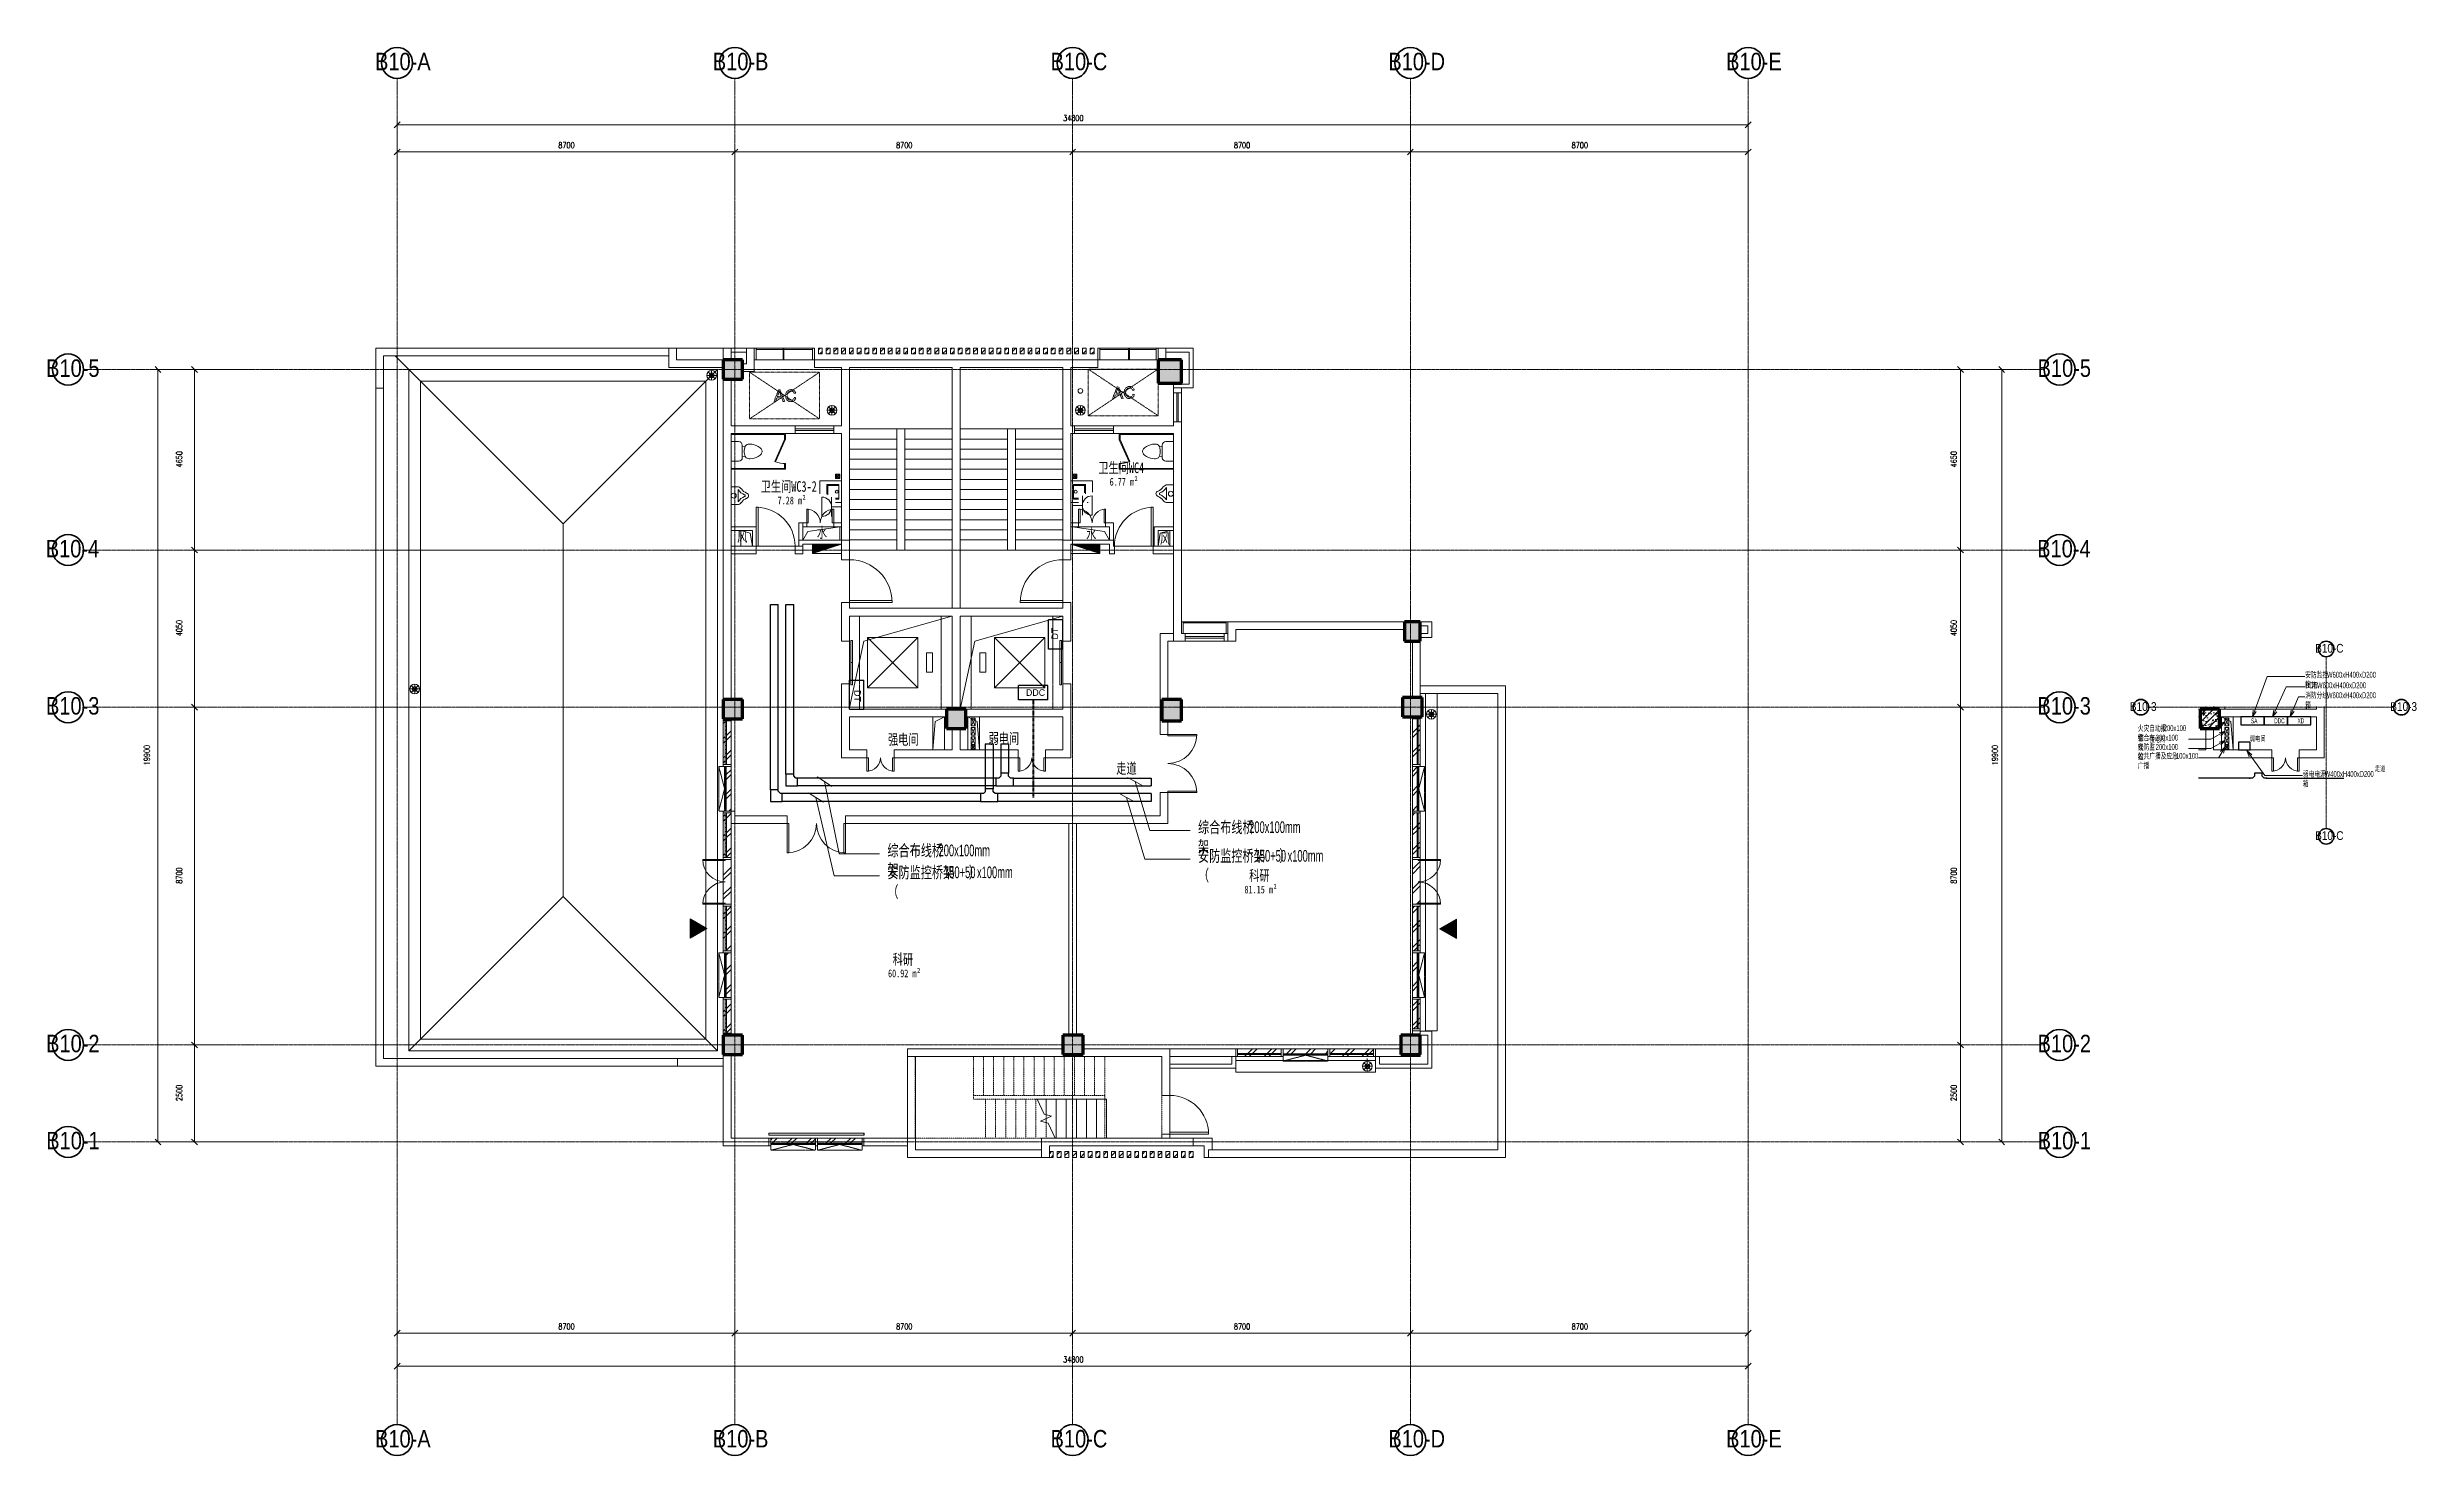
# Model space of a CAD drawing. Header units: millimetres. Extents: x 147592 to 208617, y -27981 to 8299.
import ezdxf

# ---------------------------------------------------------------- set-up
doc = ezdxf.new("R2010")
doc.units = ezdxf.units.MM
for name, pattern in [('Dash', [6.35, 3.175, -3.175]), ('Dash_2_', [6.35, 3.175, -3.175]), ('TJ Dash', [1.6, 1, -0.6]), ('划线', [6.35, 3.175, -3.175]), ('架空线', [3.97, 2.38, -1.59]), ('轴网线', [22.24, 12.7, -3.18, 3.18, -3.18])]:
    doc.linetypes.add(name, pattern=pattern)
for name, color, linetype, lineweight in [('A-____-____-DIMS', 7, 'Continuous', 5), ('A-____-____-DIMS-100', 7, 'Continuous', 5), ('A-AREA-____-IDEN', 7, 'Continuous', 5), ('A-DETL-____-OTLN', 7, 'Continuous', 5), ('A-DETL-GENF-OTLN', 7, 'Continuous', 5), ('A-FLOR-HRAL-OTLN', 7, 'Continuous', 5), ('A-GENM-____-OTLN', 7, 'Continuous', 5), ('A-GLAZ-CURT-MCUT', 7, 'Continuous', 5), ('A-GLAZ-CURT-OTLN', 7, 'Continuous', 5), ('A-GLAZ-CWMG-MCUT', 7, 'Continuous', 13), ('A-GLAZ-CWMG-OTLN', 7, 'Continuous', 5), ('A-WALL-____-MCUT', 7, 'Continuous', 13), ('A-WALL-____-OTLN', 7, 'Continuous', 13), ('E-CABL-TRAY-OTLN', 7, 'Continuous', 35), ('E-ELEC-FIXT-OTLN', 7, 'Continuous', 5), ('E-WIRE-____-OTLN', 7, 'Continuous', 25), ('G-____-____-TEXT', 7, 'Continuous', 5), ('I-WALL-____-OTLN', 7, 'Continuous', 13), ('M-EQPM-____-HDLN', 7, '划线', 5), ('P-SANR-FIXT-HDLN', 7, '划线', 5), ('P-SANR-FIXT-OTLN', 7, 'Continuous', 5), ('Q-SPCQ-____-OTLN', 7, 'Continuous', 5), ('S-GRID-____-IDEN', 7, 'Continuous', 5), ('S-GRID-____-OTLN', 7, 'Continuous', 5), ('S-STRS-____-MBND', 7, 'Continuous', 5), ('S-STRS-____-OTLN', 7, 'Continuous', 5)]:
    doc.layers.add(name, color=color, linetype=linetype, lineweight=lineweight)
for name, color, linetype, lineweight, true_color in [('A-____-NOTE-TEXT', 1, 'Continuous', 25, 0xff0000), ('A-DOOR-____-MCUT', 7, 'Continuous', 13, 0x00007f), ('A-DOOR-____-OTLN', 5, 'Continuous', 13, 0x0000ff), ('A-FLOR-____-OTLN', 7, 'Continuous', 13, 0x007f00), ('A-GLAZ-____-OTLN', 7, 'Continuous', 13, 0x00007f)]:
    doc.layers.add(name, color=color, linetype=linetype, lineweight=lineweight, true_color=true_color)
doc.styles.add('RomanD', font='romand__.ttf', dxfattribs={"width": 0.7, "height": 150})
doc.styles.add('TJ_FangSong', font='', dxfattribs={"height": 170})
doc.styles.add('TJ_FangSong_Narrow', font='', dxfattribs={"height": 450})
doc.styles.add('TJ_FangSong_Narrow_1', font='', dxfattribs={"width": 0.7, "height": 300})
doc.styles.add('TJ_FangSong_Narrow_2', font='', dxfattribs={"height": 225})
doc.styles.add('TJ_FangSong_Narrow_3', font='', dxfattribs={"width": 0.7, "height": 125})
doc.styles.add('TJ_FangSong_Narrow_4', font='', dxfattribs={"width": 0.7, "height": 150})
doc.styles.add('仿宋', font='', dxfattribs={"width": 0.7, "height": 200})
doc.styles.add('仿宋_1', font='', dxfattribs={"width": 0.7, "height": 275})
doc.styles.add('仿宋_2', font='', dxfattribs={"width": 0.7, "height": 137.5})
doc.styles.get('TJ_FangSong').set_extended_font_data('TJ_FangSong')
doc.styles.get('TJ_FangSong_Narrow').set_extended_font_data('TJ_FangSong_Narrow')
doc.styles.get('TJ_FangSong_Narrow_1').set_extended_font_data('TJ_FangSong_Narrow')
doc.styles.get('TJ_FangSong_Narrow_2').set_extended_font_data('TJ_FangSong_Narrow')
doc.styles.get('TJ_FangSong_Narrow_3').set_extended_font_data('TJ_FangSong_Narrow')
doc.styles.get('TJ_FangSong_Narrow_4').set_extended_font_data('TJ_FangSong_Narrow')
doc.styles.get('仿宋').set_extended_font_data('FangSong')
doc.styles.get('仿宋_1').set_extended_font_data('FangSong')
doc.styles.get('仿宋_2').set_extended_font_data('FangSong')
doc.dimstyles.new('对角线_-_1_5mm_RomanD_1_20', dxfattribs={"dimscale": 304.8, "dimtxt": 150.53621, "dimasz": 0.492126, "dimexe": 0.656168, "dimexo": 0.0625, "dimgap": 0.164042, "dimtad": 1, "dimdec": 0, "dimzin": 0, "dimdsep": 46, "dimtxsty": 'RomanD', "dimblk1": 'OBLIQUE', "dimblk2": 'OBLIQUE', "dimsah": 1, "dimcen": 0.09, "dimazin": 0, "dimtfac": 1, "dimtdec": 4, "dimtix": 1, "dimtmove": 2, "dimatfit": 3, "dimfxl": 1.64042, "dimfxlon": 1, "dimtvp": 1, "dimtolj": 1, "dimtzin": 0, "dimarcsym": 2})
doc.dimstyles.new('对角线_-_1_5mm_RomanD_1_20_1', dxfattribs={"dimscale": 304.8, "dimtxt": 150.53621, "dimasz": 0.492126, "dimexe": 0.656168, "dimexo": 0.0625, "dimgap": 0.164042, "dimtad": 1, "dimdec": 0, "dimzin": 0, "dimdsep": 46, "dimtxsty": 'RomanD', "dimblk1": 'OBLIQUE', "dimblk2": 'OBLIQUE', "dimsah": 1, "dimcen": 0.09, "dimazin": 0, "dimtfac": 1, "dimtdec": 4, "dimtix": 1, "dimtmove": 0, "dimatfit": 3, "dimfxl": 1.64042, "dimfxlon": 1, "dimtvp": 1, "dimtolj": 1, "dimtzin": 0, "dimarcsym": 2})
pattern_1 = [(45, (0, 0), (-251.4472, 251.4472), []), (45, (0, 381), (-251.4472, 251.4472), [])]

msp = doc.modelspace()

# ---------------------------------------------------------------- texts
at = {"layer": 'A-____-NOTE-TEXT', "color": 7, "lineweight": 5, "char_height": 170, "width": 288.61, "attachment_point": 1, "style": 'TJ_FangSong'}
for insert, rotation in [((173455, -6955), 90), ((168545, -8259), 270)]:
    msp.add_mtext('DT', dxfattribs=dict(at, insert=insert, rotation=rotation))

# ---------------------------------------------------------------- blocks, each defined once
blk = doc.blocks.new('TJ双扇平开门 - M1523-1543865-ELV_4F')
at = {"layer": 'A-DOOR-____-MCUT', "color": 251, "lineweight": 5, "true_color": 0x515151}
for p, q in [((-750, 100), (-750, 850)), ((-750, 850), (-710, 850)), ((-710, 850), (-710, 100)), ((750, 850), (710, 850)), ((710, 850), (710, 100)), ((750, 100), (750, 850)), ((-710, 100), (-750, 100)), ((710, 100), (750, 100))]:
    blk.add_line(p, q, dxfattribs=at)
at = {"layer": 'A-DOOR-____-MCUT', "color": 173, "lineweight": 5, "true_color": 0x5151be}
for centre, start, end in [((-750, 100), 0, 90), ((750, 100), 90, 180)]:
    blk.add_arc(centre, 750, start, end, dxfattribs=at)
blk = doc.blocks.new('TJ单扇平开门 - M1023-1831567-ELV_4F')
at = {"layer": 'A-DOOR-____-MCUT', "color": 251, "lineweight": 5, "true_color": 0x515151}
for p, q in [((500, 1100), (450, 1100)), ((450, 1100), (450, 100)), ((500, 100), (500, 1100)), ((450, 100), (500, 100))]:
    blk.add_line(p, q, dxfattribs=at)
at = {"layer": 'A-DOOR-____-MCUT', "color": 173, "lineweight": 5, "true_color": 0x5151be}
blk.add_arc((500, 100), 1000, 90, 180, dxfattribs=at)
blk = doc.blocks.new('TJ单扇平开门 - M1023-2001523-ELV_4F')
at = {"layer": 'A-DOOR-____-MCUT', "color": 251, "lineweight": 5, "true_color": 0x515151}
for p, q in [((450, -100), (500, -100)), ((450, -1100), (450, -100)), ((500, -100), (500, -600)), ((500, -600), (500, -1100)), ((500, -1100), (450, -1100))]:
    blk.add_line(p, q, dxfattribs=at)
at = {"layer": 'A-DOOR-____-MCUT', "color": 173, "lineweight": 5, "true_color": 0x5151be}
blk.add_arc((500, -100), 1000, 180, 270, dxfattribs=at)
blk = doc.blocks.new('矩形竖梃 - 100_100mm 木色铝方通-1811006-ELV_4F')
at = {"layer": 'A-GLAZ-CWMG-OTLN', "true_color": 0x515151}
h = blk.add_hatch(dxfattribs=at)
h.set_pattern_fill('FP_1', color=251, style=0, pattern_type=2)
h.set_pattern_definition([(135, (177050.01, 20300), (-70.71068, -70.71068), [])])
h.paths.add_polyline_path([(-50, 0), (-50, 150), (50, 150), (50, 0)], flags=0)
at = {"layer": 'A-GLAZ-CWMG-MCUT', "color": 251, "lineweight": 5, "true_color": 0x515151}
for p, q in [((-50, 150), (50, 150)), ((-50, 0), (-50, 150)), ((50, 0), (-50, 0)), ((50, 150), (50, 0))]:
    blk.add_line(p, q, dxfattribs=at)
blk = doc.blocks.new('矩形竖梃 - 100_100mm 木色铝方通-V1-ELV_4F')
at = {"layer": 'A-GLAZ-CWMG-OTLN', "true_color": 0x515151}
h = blk.add_hatch(dxfattribs=at)
h.set_pattern_fill('FP_2', color=251, style=0, pattern_type=2)
h.set_pattern_definition([(135, (176850.01, 20300), (-70.71068, -70.71068), [])])
h.paths.add_polyline_path([(-50, 0), (-50, 150), (50, 150), (50, 0)], flags=0)
at = {"layer": 'A-GLAZ-CWMG-MCUT', "color": 251, "lineweight": 5, "true_color": 0x515151}
for p, q in [((-50, 150), (50, 150)), ((-50, 0), (-50, 150)), ((50, 0), (-50, 0)), ((50, 150), (50, 0))]:
    blk.add_line(p, q, dxfattribs=at)
blk = doc.blocks.new('矩形竖梃 - 100_100mm 木色铝方通-V2-ELV_4F')
at = {"layer": 'A-GLAZ-CWMG-OTLN', "true_color": 0x515151}
h = blk.add_hatch(dxfattribs=at)
h.set_pattern_fill('FP_3', color=251, style=0, pattern_type=2)
h.set_pattern_definition([(135, (176650.01, 20300), (-70.71068, -70.71068), [])])
h.paths.add_polyline_path([(-50, 0), (-50, 150), (50, 150), (50, 0)], flags=0)
at = {"layer": 'A-GLAZ-CWMG-MCUT', "color": 251, "lineweight": 5, "true_color": 0x515151}
for p, q in [((-50, 150), (50, 150)), ((-50, 0), (-50, 150)), ((50, 0), (-50, 0)), ((50, 150), (50, 0))]:
    blk.add_line(p, q, dxfattribs=at)
blk = doc.blocks.new('矩形竖梃 - 100_100mm 木色铝方通-V3-ELV_4F')
at = {"layer": 'A-GLAZ-CWMG-OTLN', "true_color": 0x515151}
h = blk.add_hatch(dxfattribs=at)
h.set_pattern_fill('FP_4', color=251, style=0, pattern_type=2)
h.set_pattern_definition([(135, (176450.01, 20300), (-70.71068, -70.71068), [])])
h.paths.add_polyline_path([(-50, 0), (-50, 150), (50, 150), (50, 0)], flags=0)
at = {"layer": 'A-GLAZ-CWMG-MCUT', "color": 251, "lineweight": 5, "true_color": 0x515151}
for p, q in [((-50, 150), (50, 150)), ((-50, 0), (-50, 150)), ((50, 0), (-50, 0)), ((50, 150), (50, 0))]:
    blk.add_line(p, q, dxfattribs=at)
blk = doc.blocks.new('矩形竖梃 - 100_100mm 木色铝方通-V4-ELV_4F')
at = {"layer": 'A-GLAZ-CWMG-OTLN', "true_color": 0x515151}
h = blk.add_hatch(dxfattribs=at)
h.set_pattern_fill('FP_5', color=251, style=0, pattern_type=2)
h.set_pattern_definition([(135, (176250.01, 20300), (-70.71068, -70.71068), [])])
h.paths.add_polyline_path([(-50, 0), (-50, 150), (50, 150), (50, 0)], flags=0)
at = {"layer": 'A-GLAZ-CWMG-MCUT', "color": 251, "lineweight": 5, "true_color": 0x515151}
for p, q in [((-50, 150), (50, 150)), ((-50, 0), (-50, 150)), ((50, 0), (-50, 0)), ((50, 150), (50, 0))]:
    blk.add_line(p, q, dxfattribs=at)
blk = doc.blocks.new('矩形竖梃 - 100_100mm 木色铝方通-V5-ELV_4F')
at = {"layer": 'A-GLAZ-CWMG-OTLN', "true_color": 0x515151}
h = blk.add_hatch(dxfattribs=at)
h.set_pattern_fill('FP_6', color=251, style=0, pattern_type=2)
h.set_pattern_definition([(135, (176050.01, 20300), (-70.71068, -70.71068), [])])
h.paths.add_polyline_path([(-50, 0), (-50, 150), (50, 150), (50, 0)], flags=0)
at = {"layer": 'A-GLAZ-CWMG-MCUT', "color": 251, "lineweight": 5, "true_color": 0x515151}
for p, q in [((-50, 150), (50, 150)), ((-50, 0), (-50, 150)), ((50, 0), (-50, 0)), ((50, 150), (50, 0))]:
    blk.add_line(p, q, dxfattribs=at)
blk = doc.blocks.new('矩形竖梃 - 100_100mm 木色铝方通-V6-ELV_4F')
at = {"layer": 'A-GLAZ-CWMG-OTLN', "true_color": 0x515151}
h = blk.add_hatch(dxfattribs=at)
h.set_pattern_fill('FP_7', color=251, style=0, pattern_type=2)
h.set_pattern_definition([(135, (175850.01, 20300), (-70.71068, -70.71068), [])])
h.paths.add_polyline_path([(-50, 0), (-50, 150), (50, 150), (50, 0)], flags=0)
at = {"layer": 'A-GLAZ-CWMG-MCUT', "color": 251, "lineweight": 5, "true_color": 0x515151}
for p, q in [((-50, 150), (50, 150)), ((-50, 0), (-50, 150)), ((50, 0), (-50, 0)), ((50, 150), (50, 0))]:
    blk.add_line(p, q, dxfattribs=at)
blk = doc.blocks.new('矩形竖梃 - 100_100mm 木色铝方通-V7-ELV_4F')
at = {"layer": 'A-GLAZ-CWMG-OTLN', "true_color": 0x515151}
h = blk.add_hatch(dxfattribs=at)
h.set_pattern_fill('FP_8', color=251, style=0, pattern_type=2)
h.set_pattern_definition([(135, (175650.01, 20300), (-70.71068, -70.71068), [])])
h.paths.add_polyline_path([(-50, 0), (-50, 150), (50, 150), (50, 0)], flags=0)
at = {"layer": 'A-GLAZ-CWMG-MCUT', "color": 251, "lineweight": 5, "true_color": 0x515151}
for p, q in [((-50, 150), (50, 150)), ((-50, 0), (-50, 150)), ((50, 0), (-50, 0)), ((50, 150), (50, 0))]:
    blk.add_line(p, q, dxfattribs=at)
blk = doc.blocks.new('矩形竖梃 - 100_100mm 木色铝方通-V8-ELV_4F')
at = {"layer": 'A-GLAZ-CWMG-OTLN', "true_color": 0x515151}
h = blk.add_hatch(dxfattribs=at)
h.set_pattern_fill('FP_9', color=251, style=0, pattern_type=2)
h.set_pattern_definition([(135, (175450.01, 20300), (-70.71068, -70.71068), [])])
h.paths.add_polyline_path([(-50, 0), (-50, 150), (50, 150), (50, 0)], flags=0)
at = {"layer": 'A-GLAZ-CWMG-MCUT', "color": 251, "lineweight": 5, "true_color": 0x515151}
for p, q in [((-50, 150), (50, 150)), ((-50, 0), (-50, 150)), ((50, 0), (-50, 0)), ((50, 150), (50, 0))]:
    blk.add_line(p, q, dxfattribs=at)
blk = doc.blocks.new('矩形竖梃 - 100_100mm 木色铝方通-V9-ELV_4F')
at = {"layer": 'A-GLAZ-CWMG-OTLN', "true_color": 0x515151}
h = blk.add_hatch(dxfattribs=at)
h.set_pattern_fill('FP_10', color=251, style=0, pattern_type=2)
h.set_pattern_definition([(135, (175250.01, 20300), (-70.71068, -70.71068), [])])
h.paths.add_polyline_path([(-50, 0), (-50, 150), (50, 150), (50, 0)], flags=0)
at = {"layer": 'A-GLAZ-CWMG-MCUT', "color": 251, "lineweight": 5, "true_color": 0x515151}
for p, q in [((-50, 150), (50, 150)), ((-50, 0), (-50, 150)), ((50, 0), (-50, 0)), ((50, 150), (50, 0))]:
    blk.add_line(p, q, dxfattribs=at)
blk = doc.blocks.new('矩形竖梃 - 100_100mm 木色铝方通-V10-ELV_4F')
at = {"layer": 'A-GLAZ-CWMG-OTLN', "true_color": 0x515151}
h = blk.add_hatch(dxfattribs=at)
h.set_pattern_fill('FP_11', color=251, style=0, pattern_type=2)
h.set_pattern_definition([(135, (175050.01, 20300), (-70.71068, -70.71068), [])])
h.paths.add_polyline_path([(-50, 0), (-50, 150), (50, 150), (50, 0)], flags=0)
at = {"layer": 'A-GLAZ-CWMG-MCUT', "color": 251, "lineweight": 5, "true_color": 0x515151}
for p, q in [((-50, 150), (50, 150)), ((-50, 0), (-50, 150)), ((50, 0), (-50, 0)), ((50, 150), (50, 0))]:
    blk.add_line(p, q, dxfattribs=at)
blk = doc.blocks.new('矩形竖梃 - 100_100mm 木色铝方通-V11-ELV_4F')
at = {"layer": 'A-GLAZ-CWMG-OTLN', "true_color": 0x515151}
h = blk.add_hatch(dxfattribs=at)
h.set_pattern_fill('FP_12', color=251, style=0, pattern_type=2)
h.set_pattern_definition([(135, (174850.01, 20300), (-70.71068, -70.71068), [])])
h.paths.add_polyline_path([(-50, 0), (-50, 150), (50, 150), (50, 0)], flags=0)
at = {"layer": 'A-GLAZ-CWMG-MCUT', "color": 251, "lineweight": 5, "true_color": 0x515151}
for p, q in [((-50, 150), (50, 150)), ((-50, 0), (-50, 150)), ((50, 0), (-50, 0)), ((50, 150), (50, 0))]:
    blk.add_line(p, q, dxfattribs=at)
blk = doc.blocks.new('矩形竖梃 - 100_100mm 木色铝方通-V12-ELV_4F')
at = {"layer": 'A-GLAZ-CWMG-OTLN', "true_color": 0x515151}
h = blk.add_hatch(dxfattribs=at)
h.set_pattern_fill('FP_13', color=251, style=0, pattern_type=2)
h.set_pattern_definition([(135, (174650.01, 20300), (-70.71068, -70.71068), [])])
h.paths.add_polyline_path([(-50, 0), (-50, 150), (50, 150), (50, 0)], flags=0)
at = {"layer": 'A-GLAZ-CWMG-MCUT', "color": 251, "lineweight": 5, "true_color": 0x515151}
for p, q in [((-50, 150), (50, 150)), ((-50, 0), (-50, 150)), ((50, 0), (-50, 0)), ((50, 150), (50, 0))]:
    blk.add_line(p, q, dxfattribs=at)
blk = doc.blocks.new('矩形竖梃 - 100_100mm 木色铝方通-V13-ELV_4F')
at = {"layer": 'A-GLAZ-CWMG-OTLN', "true_color": 0x515151}
h = blk.add_hatch(dxfattribs=at)
h.set_pattern_fill('FP_14', color=251, style=0, pattern_type=2)
h.set_pattern_definition([(135, (174450.01, 20300), (-70.71068, -70.71068), [])])
h.paths.add_polyline_path([(-50, 0), (-50, 150), (50, 150), (50, 0)], flags=0)
at = {"layer": 'A-GLAZ-CWMG-MCUT', "color": 251, "lineweight": 5, "true_color": 0x515151}
for p, q in [((-50, 150), (50, 150)), ((-50, 0), (-50, 150)), ((50, 0), (-50, 0)), ((50, 150), (50, 0))]:
    blk.add_line(p, q, dxfattribs=at)
blk = doc.blocks.new('矩形竖梃 - 100_100mm 木色铝方通-V14-ELV_4F')
at = {"layer": 'A-GLAZ-CWMG-OTLN', "true_color": 0x515151}
h = blk.add_hatch(dxfattribs=at)
h.set_pattern_fill('FP_15', color=251, style=0, pattern_type=2)
h.set_pattern_definition([(135, (174250.01, 20300), (-70.71068, -70.71068), [])])
h.paths.add_polyline_path([(-50, 0), (-50, 150), (50, 150), (50, 0)], flags=0)
at = {"layer": 'A-GLAZ-CWMG-MCUT', "color": 251, "lineweight": 5, "true_color": 0x515151}
for p, q in [((-50, 150), (50, 150)), ((-50, 0), (-50, 150)), ((50, 0), (-50, 0)), ((50, 150), (50, 0))]:
    blk.add_line(p, q, dxfattribs=at)
blk = doc.blocks.new('矩形竖梃 - 100_100mm 木色铝方通-V15-ELV_4F')
at = {"layer": 'A-GLAZ-CWMG-OTLN', "true_color": 0x515151}
h = blk.add_hatch(dxfattribs=at)
h.set_pattern_fill('FP_16', color=251, style=0, pattern_type=2)
h.set_pattern_definition([(135, (174050.01, 20300), (-70.71068, -70.71068), [])])
h.paths.add_polyline_path([(-50, 0), (-50, 150), (50, 150), (50, 0)], flags=0)
at = {"layer": 'A-GLAZ-CWMG-MCUT', "color": 251, "lineweight": 5, "true_color": 0x515151}
for p, q in [((-50, 150), (50, 150)), ((-50, 0), (-50, 150)), ((50, 0), (-50, 0)), ((50, 150), (50, 0))]:
    blk.add_line(p, q, dxfattribs=at)
blk = doc.blocks.new('矩形竖梃 - 100_100mm 木色铝方通-V16-ELV_4F')
at = {"layer": 'A-GLAZ-CWMG-OTLN', "true_color": 0x515151}
h = blk.add_hatch(dxfattribs=at)
h.set_pattern_fill('FP_17', color=251, style=0, pattern_type=2)
h.set_pattern_definition([(135, (173850.01, 20300), (-70.71068, -70.71068), [])])
h.paths.add_polyline_path([(-50, 0), (-50, 150), (50, 150), (50, 0)], flags=0)
at = {"layer": 'A-GLAZ-CWMG-MCUT', "color": 251, "lineweight": 5, "true_color": 0x515151}
for p, q in [((-50, 150), (50, 150)), ((-50, 0), (-50, 150)), ((50, 0), (-50, 0)), ((50, 150), (50, 0))]:
    blk.add_line(p, q, dxfattribs=at)
blk = doc.blocks.new('矩形竖梃 - 100_100mm 木色铝方通-V17-ELV_4F')
at = {"layer": 'A-GLAZ-CWMG-OTLN', "true_color": 0x515151}
h = blk.add_hatch(dxfattribs=at)
h.set_pattern_fill('FP_18', color=251, style=0, pattern_type=2)
h.set_pattern_definition([(135, (173650.01, 20300), (-70.71068, -70.71068), [])])
h.paths.add_polyline_path([(-50, 0), (-50, 150), (50, 150), (50, 0)], flags=0)
at = {"layer": 'A-GLAZ-CWMG-MCUT', "color": 251, "lineweight": 5, "true_color": 0x515151}
for p, q in [((-50, 150), (50, 150)), ((-50, 0), (-50, 150)), ((50, 0), (-50, 0)), ((50, 150), (50, 0))]:
    blk.add_line(p, q, dxfattribs=at)
blk = doc.blocks.new('矩形竖梃 - 50_300mm 长方形-V18-ELV_4F')
at = {"layer": 'A-GLAZ-CWMG-MCUT', "color": 251, "lineweight": 5, "true_color": 0x515151}
for p, q in [((-50, 300), (0, 300)), ((-50, 0), (-50, 300)), ((0, 0), (-50, 0)), ((0, 300), (0, 0))]:
    blk.add_line(p, q, dxfattribs=at)
blk = doc.blocks.new('矩形竖梃 - 50_300mm 长方形-V19-ELV_4F')
at = {"layer": 'A-GLAZ-CWMG-MCUT', "color": 251, "lineweight": 5, "true_color": 0x515151}
for p, q in [((0, 300), (-50, 300)), ((-50, 300), (-50, 0)), ((-50, 0), (0, 0)), ((0, 0), (0, 300))]:
    blk.add_line(p, q, dxfattribs=at)
blk = doc.blocks.new('矩形竖梃 - 30mm 正方形-2021529-ELV_4F')
at = {"layer": 'A-GLAZ-CWMG-OTLN', "color": 251, "true_color": 0x515151}
for p, q in [((165850, 550), (166540, 550)), ((166540, 520), (165850, 520))]:
    blk.add_line(p, q, dxfattribs=at)
blk = doc.blocks.new('矩形竖梃 - 30mm 正方形-2021532-ELV_4F')
at = {"layer": 'A-GLAZ-CWMG-OTLN', "color": 251, "true_color": 0x515151}
for p, q in [((166560, 550), (167300, 550)), ((167300, 520), (166560, 520))]:
    blk.add_line(p, q, dxfattribs=at)
blk = doc.blocks.new('系统嵌板 - TJ玻璃_30-1835625-ELV_4F')
at = {"layer": 'A-GLAZ-CURT-OTLN', "true_color": 0x515151}
h = blk.add_hatch(dxfattribs=at)
h.set_pattern_fill('FP_19', color=251, style=0, pattern_type=2)
h.set_pattern_definition([(90, (-9587.5, -182950.04), (-100, 6e-15), [])])
h.paths.add_polyline_path([(587.5, -50), (-587.5, -50), (-587.5, -80), (587.5, -80)], flags=0)
at = {"layer": 'A-GLAZ-CURT-MCUT', "color": 251, "true_color": 0x515151}
for p, q in [((587.5, -50), (-587.5, -50)), ((-587.5, -50), (-587.5, -80)), ((-587.5, -80), (587.5, -80)), ((587.5, -80), (587.5, -50))]:
    blk.add_line(p, q, dxfattribs=at)
blk = doc.blocks.new('系统嵌板 - TJ玻璃_30-1382562-ELV_4F')
at = {"layer": 'A-GLAZ-CURT-OTLN', "true_color": 0x515151}
h = blk.add_hatch(dxfattribs=at)
h.set_pattern_fill('FP_20', color=251, style=0, pattern_type=2)
h.set_pattern_definition([(90, (-12000, -182950.04), (-100, 6e-15), [])])
h.paths.add_polyline_path([(575, -50), (-575, -50), (-575, -80), (575, -80)], flags=0)
at = {"layer": 'A-GLAZ-CURT-MCUT', "color": 251, "true_color": 0x515151}
for p, q in [((575, -50), (-575, -50)), ((-575, -50), (-575, -80)), ((-575, -80), (575, -80)), ((575, -80), (575, -50))]:
    blk.add_line(p, q, dxfattribs=at)
blk = doc.blocks.new('门嵌板_平开有框双扇 - 无横档-2126481-ELV_4F')
at = {"layer": 'A-DOOR-____-OTLN', "color": 251, "lineweight": 5, "true_color": 0x515151}
for p, q in [((-550, 525), (-575, 525)), ((-575, 525), (-575, -50)), ((-550, -50), (-550, 525)), ((550, -50), (550, 525)), ((550, 525), (575, 525)), ((575, 525), (575, -50)), ((-575, -50), (-550, -50)), ((575, -50), (550, -50))]:
    blk.add_line(p, q, dxfattribs=at)
for centre, start, end in [((-575, -50), 0, 89.9995), ((575, -50), 90.0005, 180)]:
    blk.add_arc(centre, 575, start, end, dxfattribs=at)
blk = doc.blocks.new('系统嵌板 - TJ玻璃_30-V20-ELV_4F')
at = {"layer": 'A-GLAZ-CURT-OTLN', "true_color": 0x515151}
h = blk.add_hatch(dxfattribs=at)
h.set_pattern_fill('FP_21', color=251, style=0, pattern_type=2)
h.set_pattern_definition([(90, (-14400, -182950.04), (-100, 6e-15), [])])
h.paths.add_polyline_path([(575, -50), (-575, -50), (-575, -80), (575, -80)], flags=0)
at = {"layer": 'A-GLAZ-CURT-MCUT', "color": 251, "true_color": 0x515151}
for p, q in [((575, -50), (-575, -50)), ((-575, -50), (-575, -80)), ((-575, -80), (575, -80)), ((575, -80), (575, -50))]:
    blk.add_line(p, q, dxfattribs=at)
blk = doc.blocks.new('系统嵌板 - TJ玻璃_30-1959871-ELV_4F')
at = {"layer": 'A-GLAZ-CURT-OTLN', "true_color": 0x515151}
h = blk.add_hatch(dxfattribs=at)
h.set_pattern_fill('FP_22', color=251, style=0, pattern_type=2)
h.set_pattern_definition([(90, (-16607.5, -182950.04), (-100, 6e-15), [])])
h.paths.add_polyline_path([(382, -50), (-382, -50), (-382, -80), (382, -80)], flags=0)
at = {"layer": 'A-GLAZ-CURT-MCUT', "color": 251, "true_color": 0x515151}
for p, q in [((382, -50), (-382, -50)), ((-382, -50), (-382, -80)), ((-382, -80), (382, -80)), ((382, -80), (382, -50))]:
    blk.add_line(p, q, dxfattribs=at)
blk = doc.blocks.new('矩形竖梃 - 50_200mm 长方形-1419924-ELV_4F')
at = {"layer": 'A-GLAZ-CWMG-OTLN', "true_color": 0x8b8b8b}
h = blk.add_hatch(dxfattribs=at)
h.set_pattern_fill('FP_23', color=252, style=0, pattern_type=2)
h.set_pattern_definition(pattern_1)
h.paths.add_polyline_path([(182870, -10175), (182870, -9000), (182750, -9000), (182750, -10175)], flags=0)
h.paths.add_polyline_path([(182950, -10175), (182950, -9000), (182900, -9000), (182900, -10175)], flags=0)
at = {"layer": 'A-GLAZ-CWMG-OTLN', "color": 251, "true_color": 0x515151}
for p, q in [((182750, -10175), (182750, -9000)), ((182950, -10175), (182950, -9000))]:
    blk.add_line(p, q, dxfattribs=at)
blk = doc.blocks.new('矩形竖梃 - 50_200mm 长方形-V21-ELV_4F')
at = {"layer": 'A-GLAZ-CWMG-OTLN', "true_color": 0x8b8b8b}
h = blk.add_hatch(dxfattribs=at)
h.set_pattern_fill('FP_23', color=252, style=0, pattern_type=2)
h.set_pattern_definition(pattern_1)
h.paths.add_polyline_path([(182750, -12575), (182870, -12575), (182870, -11425), (182750, -11425)], flags=0)
h.paths.add_polyline_path([(182950, -12575), (182950, -11425), (182900, -11425), (182900, -12575)], flags=0)
at = {"layer": 'A-GLAZ-CWMG-OTLN', "color": 251, "true_color": 0x515151}
for p, q in [((182750, -12575), (182750, -11425)), ((182950, -12575), (182950, -11425))]:
    blk.add_line(p, q, dxfattribs=at)
blk = doc.blocks.new('矩形竖梃 - 50_200mm 长方形-V22-ELV_4F')
at = {"layer": 'A-GLAZ-CWMG-OTLN', "true_color": 0x8b8b8b}
h = blk.add_hatch(dxfattribs=at)
h.set_pattern_fill('FP_23', color=252, style=0, pattern_type=2)
h.set_pattern_definition(pattern_1)
h.paths.add_polyline_path([(182900, -13775), (182900, -13750), (182950, -13750), (182950, -12650), (182900, -12650), (182900, -12625), (182750, -12625), (182750, -13775)], flags=0)
at = {"layer": 'A-GLAZ-CWMG-OTLN', "color": 251, "true_color": 0x515151}
for p, q in [((182750, -13775), (182750, -12625)), ((182950, -13750), (182950, -12650))]:
    blk.add_line(p, q, dxfattribs=at)
blk = doc.blocks.new('矩形竖梃 - 50_200mm 长方形-V23-ELV_4F')
at = {"layer": 'A-GLAZ-CWMG-OTLN', "true_color": 0x8b8b8b}
h = blk.add_hatch(dxfattribs=at)
h.set_pattern_fill('FP_23', color=252, style=0, pattern_type=2)
h.set_pattern_definition(pattern_1)
h.paths.add_polyline_path([(182750, -14975), (182870, -14975), (182870, -13825), (182750, -13825)], flags=0)
h.paths.add_polyline_path([(182950, -14975), (182950, -13825), (182900, -13825), (182900, -14975)], flags=0)
at = {"layer": 'A-GLAZ-CWMG-OTLN', "color": 251, "true_color": 0x515151}
for p, q in [((182750, -14975), (182750, -13825)), ((182950, -14975), (182950, -13825))]:
    blk.add_line(p, q, dxfattribs=at)
blk = doc.blocks.new('矩形竖梃 - 50_200mm 长方形-1959867-ELV_4F')
at = {"layer": 'A-GLAZ-CWMG-OTLN', "true_color": 0x8b8b8b}
h = blk.add_hatch(dxfattribs=at)
h.set_pattern_fill('FP_23', color=252, style=0, pattern_type=2)
h.set_pattern_definition(pattern_1)
h.paths.add_polyline_path([(182870, -16990), (182870, -16225), (182750, -16225), (182750, -16990)], flags=0)
h.paths.add_polyline_path([(182950, -16990), (182950, -16225), (182900, -16225), (182900, -16990)], flags=0)
at = {"layer": 'A-GLAZ-CWMG-OTLN', "color": 251, "true_color": 0x515151}
for p, q in [((182750, -16990), (182750, -16225)), ((182950, -16990), (182950, -16225))]:
    blk.add_line(p, q, dxfattribs=at)
blk = doc.blocks.new('矩形竖梃 - 50_200mm 长方形-1366952-ELV_4F')
at = {"layer": 'A-GLAZ-CWMG-MCUT', "color": 251, "lineweight": 5, "true_color": 0x515151}
for p, q in [((0, 200), (-50, 200)), ((-50, 200), (-50, 0)), ((-50, 0), (0, 0))]:
    blk.add_line(p, q, dxfattribs=at)
blk = doc.blocks.new('系统嵌板 - TJ玻璃_30-1959334-ELV_4F')
at = {"layer": 'A-GLAZ-CURT-OTLN', "true_color": 0x515151}
h = blk.add_hatch(dxfattribs=at)
h.set_pattern_fill('FP_24', color=251, style=0, pattern_type=2)
h.set_pattern_definition([(270, (16662.5, 165000.01), (100, 6e-15), [])])
h.paths.add_polyline_path([(-438, -80), (438, -80), (438, -50), (-438, -50)], flags=0)
at = {"layer": 'A-GLAZ-CURT-MCUT', "color": 251, "true_color": 0x515151}
for p, q in [((438, -50), (-438, -50)), ((-438, -50), (-438, -80)), ((-438, -80), (438, -80)), ((438, -80), (438, -50))]:
    blk.add_line(p, q, dxfattribs=at)
blk = doc.blocks.new('系统嵌板 - TJ玻璃_30-V24-ELV_4F')
at = {"layer": 'A-GLAZ-CURT-OTLN', "true_color": 0x515151}
h = blk.add_hatch(dxfattribs=at)
h.set_pattern_fill('FP_25', color=251, style=0, pattern_type=2)
h.set_pattern_definition([(270, (14400, 165000.01), (100, 6e-15), [])])
h.paths.add_polyline_path([(-575, -80), (575, -80), (575, -50), (-575, -50)], flags=0)
at = {"layer": 'A-GLAZ-CURT-MCUT', "color": 251, "true_color": 0x515151}
for p, q in [((575, -50), (-575, -50)), ((-575, -50), (-575, -80)), ((-575, -80), (575, -80)), ((575, -80), (575, -50))]:
    blk.add_line(p, q, dxfattribs=at)
blk = doc.blocks.new('系统嵌板 - TJ玻璃_30-V25-ELV_4F')
at = {"layer": 'A-GLAZ-CURT-OTLN', "true_color": 0x515151}
h = blk.add_hatch(dxfattribs=at)
h.set_pattern_fill('FP_26', color=251, style=0, pattern_type=2)
h.set_pattern_definition([(270, (12000, 165000.01), (100, 6e-15), [])])
h.paths.add_polyline_path([(-575, -80), (575, -80), (575, -50), (-575, -50)], flags=0)
at = {"layer": 'A-GLAZ-CURT-MCUT', "color": 251, "true_color": 0x515151}
for p, q in [((575, -50), (-575, -50)), ((-575, -50), (-575, -80)), ((-575, -80), (575, -80)), ((575, -80), (575, -50))]:
    blk.add_line(p, q, dxfattribs=at)
blk = doc.blocks.new('系统嵌板 - TJ玻璃_30-1382561-ELV_4F')
at = {"layer": 'A-GLAZ-CURT-OTLN', "true_color": 0x515151}
h = blk.add_hatch(dxfattribs=at)
h.set_pattern_fill('FP_27', color=251, style=0, pattern_type=2)
h.set_pattern_definition([(270, (9612.5, 165000.01), (100, 6e-15), [])])
h.paths.add_polyline_path([(-562.5, -80), (562.5, -80), (562.5, -50), (-562.5, -50)], flags=0)
at = {"layer": 'A-GLAZ-CURT-MCUT', "color": 251, "true_color": 0x515151}
for p, q in [((562.5, -50), (-562.5, -50)), ((-562.5, -50), (-562.5, -80)), ((-562.5, -80), (562.5, -80)), ((562.5, -80), (562.5, -50))]:
    blk.add_line(p, q, dxfattribs=at)
blk = doc.blocks.new('矩形竖梃 - 50_200mm 长方形-1833214-ELV_4F')
at = {"layer": 'A-GLAZ-CWMG-OTLN', "true_color": 0x8b8b8b}
h = blk.add_hatch(dxfattribs=at)
h.set_pattern_fill('FP_23', color=252, style=0, pattern_type=2)
h.set_pattern_definition(pattern_1)
h.paths.add_polyline_path([(165050, -17100), (165050, -16225), (165000, -16225), (165000, -17100)], flags=0)
h.paths.add_polyline_path([(165200, -17100), (165200, -16225), (165080, -16225), (165080, -17100)], flags=0)
at = {"layer": 'A-GLAZ-CWMG-OTLN', "color": 251, "true_color": 0x515151}
for p, q in [((165000, -16225), (165000, -17100)), ((165200, -16225), (165200, -17100))]:
    blk.add_line(p, q, dxfattribs=at)
blk = doc.blocks.new('矩形竖梃 - 50_200mm 长方形-V26-ELV_4F')
at = {"layer": 'A-GLAZ-CWMG-OTLN', "true_color": 0x8b8b8b}
h = blk.add_hatch(dxfattribs=at)
h.set_pattern_fill('FP_23', color=252, style=0, pattern_type=2)
h.set_pattern_definition(pattern_1)
h.paths.add_polyline_path([(165050, -14975), (165050, -13825), (165000, -13825), (165000, -14975)], flags=0)
h.paths.add_polyline_path([(165200, -14975), (165200, -13825), (165080, -13825), (165080, -14975)], flags=0)
at = {"layer": 'A-GLAZ-CWMG-OTLN', "color": 251, "true_color": 0x515151}
for p, q in [((165000, -13825), (165000, -14975)), ((165200, -13825), (165200, -14975))]:
    blk.add_line(p, q, dxfattribs=at)
blk = doc.blocks.new('矩形竖梃 - 50_200mm 长方形-V27-ELV_4F')
at = {"layer": 'A-GLAZ-CWMG-OTLN', "true_color": 0x8b8b8b}
h = blk.add_hatch(dxfattribs=at)
h.set_pattern_fill('FP_23', color=252, style=0, pattern_type=2)
h.set_pattern_definition(pattern_1)
h.paths.add_polyline_path([(165200, -13775), (165200, -12625), (165050, -12625), (165050, -12650), (165000, -12650), (165000, -13750), (165050, -13750), (165050, -13775)], flags=0)
at = {"layer": 'A-GLAZ-CWMG-OTLN', "color": 251, "true_color": 0x515151}
for p, q in [((165000, -12650), (165000, -13750)), ((165200, -12625), (165200, -13775))]:
    blk.add_line(p, q, dxfattribs=at)
blk = doc.blocks.new('矩形竖梃 - 50_200mm 长方形-V28-ELV_4F')
at = {"layer": 'A-GLAZ-CWMG-OTLN', "true_color": 0x8b8b8b}
h = blk.add_hatch(dxfattribs=at)
h.set_pattern_fill('FP_23', color=252, style=0, pattern_type=2)
h.set_pattern_definition(pattern_1)
h.paths.add_polyline_path([(165000, -12575), (165050, -12575), (165050, -11425), (165000, -11425), (165000, -11700)], flags=0)
h.paths.add_polyline_path([(165080, -12575), (165200, -12575), (165200, -11425), (165080, -11425), (165080, -11700)], flags=0)
at = {"layer": 'A-GLAZ-CWMG-OTLN', "color": 251, "true_color": 0x515151}
for p, q in [((165000, -11425), (165000, -12575)), ((165200, -11425), (165200, -11700)), ((165200, -11700), (165200, -12575))]:
    blk.add_line(p, q, dxfattribs=at)
blk = doc.blocks.new('矩形竖梃 - 50_200mm 长方形-1276677-ELV_4F')
at = {"layer": 'A-GLAZ-CWMG-OTLN', "true_color": 0x8b8b8b}
h = blk.add_hatch(dxfattribs=at)
h.set_pattern_fill('FP_23', color=252, style=0, pattern_type=2)
h.set_pattern_definition(pattern_1)
h.paths.add_polyline_path([(165050, -10175), (165050, -9050), (165000, -9050), (165000, -10175)], flags=0)
h.paths.add_polyline_path([(165200, -10175), (165200, -9050), (165080, -9050), (165080, -10175)], flags=0)
at = {"layer": 'A-GLAZ-CWMG-OTLN', "color": 251, "true_color": 0x515151}
for p, q in [((165000, -9050), (165000, -10175)), ((165200, -9050), (165200, -10175))]:
    blk.add_line(p, q, dxfattribs=at)
blk = doc.blocks.new('系统嵌板 - TJ玻璃_30-V29-ELV_4F')
at = {"layer": 'A-GLAZ-CURT-MCUT', "color": 251, "true_color": 0x515151}
for p, q in [((562.5, -50), (-562.5, -50)), ((-562.5, -50), (-562.5, -80)), ((-562.5, -80), (562.5, -80)), ((562.5, -80), (562.5, -50))]:
    blk.add_line(p, q, dxfattribs=at)
blk = doc.blocks.new('系统嵌板 - TJ玻璃_30-V30-ELV_4F')
at = {"layer": 'A-GLAZ-CURT-MCUT', "color": 251, "true_color": 0x515151}
for p, q in [((562.5, -50), (-562.5, -50)), ((-562.5, -50), (-562.5, -80)), ((-562.5, -80), (562.5, -80)), ((562.5, -80), (562.5, -50))]:
    blk.add_line(p, q, dxfattribs=at)
blk = doc.blocks.new('矩形竖梃 - 50_200mm 长方形-V31-ELV_4F')
at = {"layer": 'A-GLAZ-CWMG-OTLN', "true_color": 0x8b8b8b}
h = blk.add_hatch(dxfattribs=at)
h.set_pattern_fill('FP_28', color=252, style=0, pattern_type=2)
h.set_pattern_definition(pattern_1)
h.paths.add_polyline_path([(181750, -17700), (181750, -17650), (180625, -17650), (180625, -17700)], flags=0)
h.paths.add_polyline_path([(181750, -17620), (181750, -17500), (180625, -17500), (180625, -17620)], flags=0)
at = {"layer": 'A-GLAZ-CWMG-OTLN', "color": 251, "true_color": 0x515151}
for p, q in [((180625, -17500), (181750, -17500)), ((180625, -17700), (181750, -17700))]:
    blk.add_line(p, q, dxfattribs=at)
blk = doc.blocks.new('矩形竖梃 - 50_200mm 长方形-V32-ELV_4F')
at = {"layer": 'A-GLAZ-CWMG-OTLN', "true_color": 0x8b8b8b}
h = blk.add_hatch(dxfattribs=at)
h.set_pattern_fill('FP_28', color=252, style=0, pattern_type=2)
h.set_pattern_definition(pattern_1)
h.paths.add_polyline_path([(179375, -17700), (179375, -17650), (178250, -17650), (178250, -17700)], flags=0)
h.paths.add_polyline_path([(179375, -17620), (179375, -17500), (178250, -17500), (178250, -17620)], flags=0)
at = {"layer": 'A-GLAZ-CWMG-OTLN', "color": 251, "true_color": 0x515151}
for p, q in [((178250, -17500), (179375, -17500)), ((178250, -17700), (179375, -17700))]:
    blk.add_line(p, q, dxfattribs=at)
blk = doc.blocks.new('矩形竖梃 - 50_200mm 长方形-V33-ELV_4F')
at = {"layer": 'A-GLAZ-CWMG-MCUT', "color": 251, "lineweight": 5, "true_color": 0x515151}
for p, q in [((0, 200), (-50, 200)), ((-50, 200), (-50, 0)), ((-50, 0), (0, 0)), ((0, 0), (0, 200))]:
    blk.add_line(p, q, dxfattribs=at)
blk = doc.blocks.new('电梯门 - 1100mm_入口宽度-1329516-ELV_4F')
at = {"layer": 'Q-SPCQ-____-OTLN', "color": 251, "true_color": 0x515151}
for p, q in [((570, 180), (-570, 180)), ((-570, 180), (-570, 135)), ((-570, 135), (570, 135)), ((0, 135), (0, 180)), ((570, 135), (570, 180))]:
    blk.add_line(p, q, dxfattribs=at)
blk = doc.blocks.new('电梯门 - 1100mm_入口宽度-1547718-ELV_4F')
at = {"layer": 'Q-SPCQ-____-OTLN', "color": 251, "true_color": 0x515151}
for p, q in [((-570, -180), (-570, -135)), ((-570, -135), (570, -135)), ((570, -180), (-570, -180)), ((0, -135), (0, -180)), ((570, -135), (570, -180))]:
    blk.add_line(p, q, dxfattribs=at)
blk = doc.blocks.new('左右推拉窗 - C1015-1399711-ELV_4F')
at = {"layer": 'A-GLAZ-____-OTLN', "color": 251, "lineweight": 5, "true_color": 0x515151}
for p, q in [((-490, -167), (-490, 33)), ((-490, 33), (510, 33)), ((510, 33), (510, -167)), ((-490, -47), (510, -47)), ((510, -87), (-490, -87)), ((510, -167), (-490, -167))]:
    blk.add_line(p, q, dxfattribs=at)
blk = doc.blocks.new('窗嵌板_50-70系列上悬铝窗-zx - 50 系列-2680890-ELV_4F')
at = {"layer": 'A-GLAZ-____-OTLN', "color": 251, "linetype": 'TJ Dash', "lineweight": 5, "true_color": 0x515151}
for p, q in [((575, 115), (-575, 115)), ((-575, 115), (-575, -35)), ((-575, 115), (0, -35)), ((0, -35), (575, 115)), ((575, -35), (575, 115)), ((-575, -35), (575, -35))]:
    blk.add_line(p, q, dxfattribs=at)
at = {"layer": 'A-GLAZ-____-OTLN', "color": 251, "lineweight": 5, "true_color": 0x515151}
for p, q in [((-575, -72), (-575, -47)), ((-575, -47), (575, -47)), ((575, -72), (-575, -72)), ((575, -47), (575, -72))]:
    blk.add_line(p, q, dxfattribs=at)
blk = doc.blocks.new('矩形竖梃 - 50_200mm 长方形-1368803-ELV_4F')
at = {"layer": 'A-GLAZ-CWMG-MCUT', "color": 251, "lineweight": 5, "true_color": 0x515151}
for p, q in [((-50, 200), (0, 200)), ((-50, 0), (-50, 200)), ((0, 0), (-50, 0))]:
    blk.add_line(p, q, dxfattribs=at)
blk = doc.blocks.new('矩形竖梃 - 50_200mm 长方形-1276679-ELV_4F')
at = {"layer": 'A-GLAZ-CWMG-OTLN', "true_color": 0x8b8b8b}
h = blk.add_hatch(dxfattribs=at)
h.set_pattern_fill('FP_23', color=252, style=0, pattern_type=2)
h.set_pattern_definition(pattern_1)
h.paths.add_polyline_path([(165035, -16175), (165048, -16175), (165048, -15025), (165035, -15025), (165035, -15052)], flags=0)
h.paths.add_polyline_path([(165073, -16175), (165200, -16175), (165200, -15025), (165073, -15025), (165073, -15052)], flags=0)
at = {"layer": 'A-GLAZ-CWMG-OTLN', "color": 251, "true_color": 0x515151}
blk.add_line((165200, -15025), (165200, -16175), dxfattribs=at)
blk = doc.blocks.new('矩形竖梃 - 50_200mm 长方形-V34-ELV_4F')
at = {"layer": 'A-GLAZ-CWMG-OTLN', "true_color": 0x8b8b8b}
h = blk.add_hatch(dxfattribs=at)
h.set_pattern_fill('FP_23', color=252, style=0, pattern_type=2)
h.set_pattern_definition(pattern_1)
h.paths.add_polyline_path([(165035, -11375), (165048, -11375), (165048, -10225), (165035, -10225), (165035, -10257)], flags=0)
h.paths.add_polyline_path([(165073, -11375), (165200, -11375), (165200, -10225), (165073, -10225), (165073, -10257)], flags=0)
at = {"layer": 'A-GLAZ-CWMG-OTLN', "color": 251, "true_color": 0x515151}
blk.add_line((165200, -10225), (165200, -11375), dxfattribs=at)
blk = doc.blocks.new('矩形竖梃 - 50_200mm 长方形-1366838-ELV_4F')
at = {"layer": 'A-GLAZ-CWMG-MCUT', "color": 251, "lineweight": 5, "true_color": 0x515151}
for p, q in [((-25, 200), (25, 200)), ((-25, 0), (-25, 200)), ((25, 0), (-25, 0)), ((25, 200), (25, 72.5)), ((25, 47.5), (25, 35))]:
    blk.add_line(p, q, dxfattribs=at)
blk = doc.blocks.new('矩形竖梃 - 50_200mm 长方形-V35-ELV_4F')
at = {"layer": 'A-GLAZ-CWMG-MCUT', "color": 251, "lineweight": 5, "true_color": 0x515151}
for p, q in [((-25, 200), (25, 200)), ((-25, 72.5), (-25, 200)), ((-25, 35), (-25, 47.5)), ((25, 0), (-25, 0)), ((25, 200), (25, 0))]:
    blk.add_line(p, q, dxfattribs=at)
blk = doc.blocks.new('矩形竖梃 - 50_200mm 长方形-1366905-ELV_4F')
at = {"layer": 'A-GLAZ-CWMG-MCUT', "color": 251, "lineweight": 5, "true_color": 0x515151}
for p, q in [((-25, 200), (25, 200)), ((-25, 0), (-25, 200)), ((25, 0), (-25, 0)), ((25, 200), (25, 50))]:
    blk.add_line(p, q, dxfattribs=at)
blk = doc.blocks.new('矩形竖梃 - 50_200mm 长方形-V36-ELV_4F')
at = {"layer": 'A-GLAZ-CWMG-MCUT', "color": 251, "lineweight": 5, "true_color": 0x515151}
for p, q in [((-25, 200), (25, 200)), ((-25, 50), (-25, 200)), ((25, 0), (-25, 0)), ((25, 200), (25, 0))]:
    blk.add_line(p, q, dxfattribs=at)
blk = doc.blocks.new('矩形竖梃 - 50_200mm 长方形-V37-ELV_4F')
at = {"layer": 'A-GLAZ-CWMG-MCUT', "color": 251, "lineweight": 5, "true_color": 0x515151}
for p, q in [((-50, 200), (0, 200)), ((-50, 0), (-50, 200)), ((0, 0), (-50, 0)), ((0, 200), (0, 0))]:
    blk.add_line(p, q, dxfattribs=at)
blk = doc.blocks.new('矩形竖梃 - 50_200mm 长方形-V38-ELV_4F')
at = {"layer": 'A-GLAZ-CWMG-OTLN', "true_color": 0x8b8b8b}
h = blk.add_hatch(dxfattribs=at)
h.set_pattern_fill('FP_23', color=252, style=0, pattern_type=2)
h.set_pattern_definition(pattern_1)
h.paths.add_polyline_path([(182878, -11375), (182878, -10225), (182750, -10225), (182750, -11375)], flags=0)
h.paths.add_polyline_path([(182915, -11375), (182915, -10225), (182903, -10225), (182903, -11375)], flags=0)
at = {"layer": 'A-GLAZ-CWMG-OTLN', "color": 251, "true_color": 0x515151}
blk.add_line((182750, -11375), (182750, -10225), dxfattribs=at)
blk = doc.blocks.new('矩形竖梃 - 50_200mm 长方形-V39-ELV_4F')
at = {"layer": 'A-GLAZ-CWMG-OTLN', "true_color": 0x8b8b8b}
h = blk.add_hatch(dxfattribs=at)
h.set_pattern_fill('FP_23', color=252, style=0, pattern_type=2)
h.set_pattern_definition(pattern_1)
h.paths.add_polyline_path([(182878, -16175), (182878, -15025), (182750, -15025), (182750, -16175)], flags=0)
h.paths.add_polyline_path([(182915, -16175), (182915, -15025), (182903, -15025), (182903, -16175)], flags=0)
at = {"layer": 'A-GLAZ-CWMG-OTLN', "color": 251, "true_color": 0x515151}
blk.add_line((182750, -16175), (182750, -15025), dxfattribs=at)
blk = doc.blocks.new('矩形竖梃 - 50_200mm 长方形-V40-ELV_4F')
at = {"layer": 'A-GLAZ-CWMG-OTLN', "true_color": 0x8b8b8b}
h = blk.add_hatch(dxfattribs=at)
h.set_pattern_fill('FP_28', color=252, style=0, pattern_type=2)
h.set_pattern_definition(pattern_1)
h.paths.add_polyline_path([(180575, -17665), (180575, -17653), (179425, -17653), (179425, -17665), (180470, -17665)], flags=0)
h.paths.add_polyline_path([(180575, -17628), (180575, -17500), (179425, -17500), (179425, -17628), (180470, -17628)], flags=0)
at = {"layer": 'A-GLAZ-CWMG-OTLN', "color": 251, "true_color": 0x515151}
blk.add_line((179425, -17500), (180575, -17500), dxfattribs=at)
blk = doc.blocks.new('TJ双扇平开门 - FMA0723-2632723-ELV_4F')
at = {"layer": 'A-DOOR-____-MCUT', "color": 251, "lineweight": 5, "true_color": 0x515151}
for p, q in [((-350, 100), (-350, 450)), ((-350, 450), (-310, 450)), ((-310, 100), (-350, 100)), ((-310, 450), (-310, 100)), ((350, 450), (310, 450)), ((310, 450), (310, 100)), ((310, 100), (350, 100)), ((350, 100), (350, 450))]:
    blk.add_line(p, q, dxfattribs=at)
at = {"layer": 'A-DOOR-____-MCUT', "color": 173, "lineweight": 5, "true_color": 0x5151be}
for centre, start, end in [((-350, 100), 0, 90), ((350, 100), 90, 180)]:
    blk.add_arc(centre, 350, start, end, dxfattribs=at)
blk = doc.blocks.new('TJ客梯 - 1300_1300 TYP2-2462570-ELV_4F')
at = {"layer": 'Q-SPCQ-____-OTLN', "color": 13, "linetype": 'TJ Dash', "true_color": 0xff5151}
for p, q in [((1200, 1050), (-1200, 1050)), ((-1200, -1050), (-1200, 1050)), ((1200, 1050), (-1200, 1050)), ((1200, 1050), (1200, -1050)), ((1200, -1050), (-1200, -1050)), ((1200, -1050), (-1200, -1050))]:
    blk.add_line(p, q, dxfattribs=at)
at = {"layer": 'Q-SPCQ-____-OTLN', "color": 131, "true_color": 0x51ffff}
for p, q in [((-650, 850), (650, -450)), ((650, 850), (-650, -450)), ((-650, -450), (-650, 850)), ((-650, 850), (650, 850)), ((650, 850), (650, -450)), ((650, -450), (-650, -450)), ((-250, -830), (-250, -670)), ((-250, -670), (250, -670)), ((250, -830), (-250, -830)), ((250, -670), (250, -830))]:
    blk.add_line(p, q, dxfattribs=at)
blk = doc.blocks.new('TJ双扇平开门 - FMC0723-2632022-ELV_4F')
at = {"layer": 'A-DOOR-____-MCUT', "color": 251, "lineweight": 5, "true_color": 0x515151}
for p, q in [((-350, 50), (-350, 400)), ((-350, 400), (-310, 400)), ((-310, 50), (-350, 50)), ((-310, 400), (-310, 50)), ((350, 400), (310, 400)), ((310, 400), (310, 50)), ((310, 50), (350, 50)), ((350, 50), (350, 400))]:
    blk.add_line(p, q, dxfattribs=at)
at = {"layer": 'A-DOOR-____-MCUT', "color": 173, "lineweight": 5, "true_color": 0x5151be}
for centre, start, end in [((-350, 50), 0, 90), ((350, 50), 90, 180)]:
    blk.add_arc(centre, 350, start, end, dxfattribs=at)
blk = doc.blocks.new('消火栓明装 - 消火栓明装-1641868-ELV_4F')
at = {"layer": 'A-DETL-GENF-OTLN', "true_color": 0x888888}
blk.add_hatch(color=252, dxfattribs=at).paths.add_polyline_path([(-375, -240), (375, 0), (-375, 0)], flags=0)
at = {"layer": 'A-DETL-GENF-OTLN', "color": 251, "true_color": 0x515151}
for p, q in [((375, 0), (-375, -240)), ((-375, -240), (375, 0)), ((375, 0), (-375, 0)), ((-375, 0), (-375, -240)), ((375, -240), (375, 0)), ((-375, -240), (375, -240))]:
    blk.add_line(p, q, dxfattribs=at)
blk = doc.blocks.new('TJ双扇平开门 - FMC0723-2766260-ELV_4F')
at = {"layer": 'A-DOOR-____-MCUT', "color": 251, "lineweight": 5, "true_color": 0x515151}
for p, q in [((-310, -50), (-350, -50)), ((-350, -50), (-350, -400)), ((-350, -400), (-310, -400)), ((-310, -400), (-310, -50)), ((310, -50), (350, -50)), ((310, -400), (310, -50)), ((350, -400), (310, -400)), ((350, -50), (350, -400))]:
    blk.add_line(p, q, dxfattribs=at)
at = {"layer": 'A-DOOR-____-MCUT', "color": 173, "lineweight": 5, "true_color": 0x5151be}
for centre, start, end in [((-350, -50), 270, 360), ((350, -50), 180, 270)]:
    blk.add_arc(centre, 350, start, end, dxfattribs=at)
blk = doc.blocks.new('消火栓明装 - 消火栓明装-1644730-ELV_4F')
at = {"layer": 'A-DETL-GENF-OTLN', "true_color": 0x888888}
blk.add_hatch(color=252, dxfattribs=at).paths.add_polyline_path([(-375, 240), (-375, 0), (375, 0)], flags=0)
at = {"layer": 'A-DETL-GENF-OTLN', "color": 251, "true_color": 0x515151}
for p, q in [((-375, 240), (375, 240)), ((375, 0), (-375, 240)), ((-375, 0), (-375, 240)), ((-375, 240), (375, 0)), ((375, 240), (375, 0)), ((375, 0), (-375, 0))]:
    blk.add_line(p, q, dxfattribs=at)
blk = doc.blocks.new('TJ客梯 - 1300_1300 TYP2-2462550-ELV_4F')
at = {"layer": 'Q-SPCQ-____-OTLN', "color": 13, "linetype": 'TJ Dash', "true_color": 0xff5151}
for p, q in [((1200, 1050), (-1200, 1050)), ((-1200, 1050), (-1200, -1050)), ((1200, 1050), (-1200, 1050)), ((1200, -1050), (1200, 1050)), ((1200, -1050), (-1200, -1050)), ((1200, -1050), (-1200, -1050))]:
    blk.add_line(p, q, dxfattribs=at)
at = {"layer": 'Q-SPCQ-____-OTLN', "color": 131, "true_color": 0x51ffff}
for p, q in [((250, 830), (-250, 830)), ((-250, 830), (-250, 670)), ((-250, 670), (250, 670)), ((250, 670), (250, 830)), ((-650, -850), (650, 450)), ((650, -850), (-650, 450)), ((650, 450), (-650, 450)), ((-650, 450), (-650, -850)), ((650, -850), (650, 450)), ((-650, -850), (650, -850))]:
    blk.add_line(p, q, dxfattribs=at)
blk = doc.blocks.new('TJ单扇平开门 - FMB1222b-2064251-ELV_4F')
at = {"layer": 'A-DOOR-____-MCUT', "color": 251, "lineweight": 5, "true_color": 0x515151}
for p, q in [((500, -100), (550, -100)), ((500, -1200), (500, -100)), ((550, -100), (550, -1200)), ((550, -1200), (500, -1200))]:
    blk.add_line(p, q, dxfattribs=at)
at = {"layer": 'A-DOOR-____-MCUT', "color": 173, "lineweight": 5, "true_color": 0x5151be}
blk.add_arc((550, -100), 1100, 180, 270, dxfattribs=at)
blk = doc.blocks.new('雨水斗 2d - 地漏 R100-669040-ELV_4F')
at = {"layer": 'Q-SPCQ-____-OTLN', "color": 251, "true_color": 0x515151}
for p, q in [((-125, 0), (-60, 0)), ((-42, 42), (-88, 88)), ((125, 0), (-60, 0)), ((88, 88), (-42, -42)), ((-42, 42), (88, -88)), ((0, 60), (0, 125)), ((0, 60), (0, -125)), ((-88, -88), (-42, -42))]:
    blk.add_line(p, q, dxfattribs=at)
for radius in [125, 60]:
    blk.add_circle((0, 0), radius, dxfattribs=at)
blk = doc.blocks.new('矩形竖梃 - 100_100mm 木色铝方通-1971213-ELV_4F')
at = {"layer": 'A-GLAZ-CWMG-OTLN', "true_color": 0x515151}
h = blk.add_hatch(dxfattribs=at)
h.set_pattern_fill('FP_29', color=251, style=0, pattern_type=2)
h.set_pattern_definition([(315, (-167500.01, 549.98), (70.71068, 70.71068), [])])
h.paths.add_polyline_path([(50, 150), (50, 0), (-50, 0), (-50, 150)], flags=0)
at = {"layer": 'A-GLAZ-CWMG-MCUT', "color": 251, "lineweight": 5, "true_color": 0x515151}
for p, q in [((-50, 150), (50, 150)), ((-50, 0), (-50, 150)), ((50, 0), (-50, 0)), ((50, 150), (50, 0))]:
    blk.add_line(p, q, dxfattribs=at)
blk = doc.blocks.new('矩形竖梃 - 100_100mm 木色铝方通-V41-ELV_4F')
at = {"layer": 'A-GLAZ-CWMG-OTLN', "true_color": 0x515151}
h = blk.add_hatch(dxfattribs=at)
h.set_pattern_fill('FP_30', color=251, style=0, pattern_type=2)
h.set_pattern_definition([(315, (-167700.01, 549.98), (70.71068, 70.71068), [])])
h.paths.add_polyline_path([(50, 150), (50, 0), (-50, 0), (-50, 150)], flags=0)
at = {"layer": 'A-GLAZ-CWMG-MCUT', "color": 251, "lineweight": 5, "true_color": 0x515151}
for p, q in [((-50, 150), (50, 150)), ((-50, 0), (-50, 150)), ((50, 0), (-50, 0)), ((50, 150), (50, 0))]:
    blk.add_line(p, q, dxfattribs=at)
blk = doc.blocks.new('矩形竖梃 - 100_100mm 木色铝方通-V42-ELV_4F')
at = {"layer": 'A-GLAZ-CWMG-OTLN', "true_color": 0x515151}
h = blk.add_hatch(dxfattribs=at)
h.set_pattern_fill('FP_31', color=251, style=0, pattern_type=2)
h.set_pattern_definition([(315, (-167900.01, 549.98), (70.71068, 70.71068), [])])
h.paths.add_polyline_path([(50, 150), (50, 0), (-50, 0), (-50, 150)], flags=0)
at = {"layer": 'A-GLAZ-CWMG-MCUT', "color": 251, "lineweight": 5, "true_color": 0x515151}
for p, q in [((-50, 150), (50, 150)), ((-50, 0), (-50, 150)), ((50, 0), (-50, 0)), ((50, 150), (50, 0))]:
    blk.add_line(p, q, dxfattribs=at)
blk = doc.blocks.new('矩形竖梃 - 100_100mm 木色铝方通-V43-ELV_4F')
at = {"layer": 'A-GLAZ-CWMG-OTLN', "true_color": 0x515151}
h = blk.add_hatch(dxfattribs=at)
h.set_pattern_fill('FP_32', color=251, style=0, pattern_type=2)
h.set_pattern_definition([(315, (-168100.01, 549.98), (70.71068, 70.71068), [])])
h.paths.add_polyline_path([(50, 150), (50, 0), (-50, 0), (-50, 150)], flags=0)
at = {"layer": 'A-GLAZ-CWMG-MCUT', "color": 251, "lineweight": 5, "true_color": 0x515151}
for p, q in [((-50, 150), (50, 150)), ((-50, 0), (-50, 150)), ((50, 0), (-50, 0)), ((50, 150), (50, 0))]:
    blk.add_line(p, q, dxfattribs=at)
blk = doc.blocks.new('矩形竖梃 - 100_100mm 木色铝方通-V44-ELV_4F')
at = {"layer": 'A-GLAZ-CWMG-OTLN', "true_color": 0x515151}
h = blk.add_hatch(dxfattribs=at)
h.set_pattern_fill('FP_33', color=251, style=0, pattern_type=2)
h.set_pattern_definition([(315, (-168300.01, 549.98), (70.71068, 70.71068), [])])
h.paths.add_polyline_path([(50, 150), (50, 0), (-50, 0), (-50, 150)], flags=0)
at = {"layer": 'A-GLAZ-CWMG-MCUT', "color": 251, "lineweight": 5, "true_color": 0x515151}
for p, q in [((-50, 150), (50, 150)), ((-50, 0), (-50, 150)), ((50, 0), (-50, 0)), ((50, 150), (50, 0))]:
    blk.add_line(p, q, dxfattribs=at)
blk = doc.blocks.new('矩形竖梃 - 100_100mm 木色铝方通-V45-ELV_4F')
at = {"layer": 'A-GLAZ-CWMG-OTLN', "true_color": 0x515151}
h = blk.add_hatch(dxfattribs=at)
h.set_pattern_fill('FP_34', color=251, style=0, pattern_type=2)
h.set_pattern_definition([(315, (-168500.01, 549.98), (70.71068, 70.71068), [])])
h.paths.add_polyline_path([(50, 150), (50, 0), (-50, 0), (-50, 150)], flags=0)
at = {"layer": 'A-GLAZ-CWMG-MCUT', "color": 251, "lineweight": 5, "true_color": 0x515151}
for p, q in [((-50, 150), (50, 150)), ((-50, 0), (-50, 150)), ((50, 0), (-50, 0)), ((50, 150), (50, 0))]:
    blk.add_line(p, q, dxfattribs=at)
blk = doc.blocks.new('矩形竖梃 - 100_100mm 木色铝方通-V46-ELV_4F')
at = {"layer": 'A-GLAZ-CWMG-OTLN', "true_color": 0x515151}
h = blk.add_hatch(dxfattribs=at)
h.set_pattern_fill('FP_35', color=251, style=0, pattern_type=2)
h.set_pattern_definition([(315, (-168700.01, 549.98), (70.71068, 70.71068), [])])
h.paths.add_polyline_path([(50, 150), (50, 0), (-50, 0), (-50, 150)], flags=0)
at = {"layer": 'A-GLAZ-CWMG-MCUT', "color": 251, "lineweight": 5, "true_color": 0x515151}
for p, q in [((-50, 150), (50, 150)), ((-50, 0), (-50, 150)), ((50, 0), (-50, 0)), ((50, 150), (50, 0))]:
    blk.add_line(p, q, dxfattribs=at)
blk = doc.blocks.new('矩形竖梃 - 100_100mm 木色铝方通-V47-ELV_4F')
at = {"layer": 'A-GLAZ-CWMG-OTLN', "true_color": 0x515151}
h = blk.add_hatch(dxfattribs=at)
h.set_pattern_fill('FP_36', color=251, style=0, pattern_type=2)
h.set_pattern_definition([(315, (-168900.01, 549.98), (70.71068, 70.71068), [])])
h.paths.add_polyline_path([(50, 150), (50, 0), (-50, 0), (-50, 150)], flags=0)
at = {"layer": 'A-GLAZ-CWMG-MCUT', "color": 251, "lineweight": 5, "true_color": 0x515151}
for p, q in [((-50, 150), (50, 150)), ((-50, 0), (-50, 150)), ((50, 0), (-50, 0)), ((50, 150), (50, 0))]:
    blk.add_line(p, q, dxfattribs=at)
blk = doc.blocks.new('矩形竖梃 - 100_100mm 木色铝方通-V48-ELV_4F')
at = {"layer": 'A-GLAZ-CWMG-OTLN', "true_color": 0x515151}
h = blk.add_hatch(dxfattribs=at)
h.set_pattern_fill('FP_37', color=251, style=0, pattern_type=2)
h.set_pattern_definition([(315, (-169100.01, 549.98), (70.71068, 70.71068), [])])
h.paths.add_polyline_path([(50, 150), (50, 0), (-50, 0), (-50, 150)], flags=0)
at = {"layer": 'A-GLAZ-CWMG-MCUT', "color": 251, "lineweight": 5, "true_color": 0x515151}
for p, q in [((-50, 150), (50, 150)), ((-50, 0), (-50, 150)), ((50, 0), (-50, 0)), ((50, 150), (50, 0))]:
    blk.add_line(p, q, dxfattribs=at)
blk = doc.blocks.new('矩形竖梃 - 100_100mm 木色铝方通-V49-ELV_4F')
at = {"layer": 'A-GLAZ-CWMG-OTLN', "true_color": 0x515151}
h = blk.add_hatch(dxfattribs=at)
h.set_pattern_fill('FP_38', color=251, style=0, pattern_type=2)
h.set_pattern_definition([(315, (-169300.01, 549.98), (70.71068, 70.71068), [])])
h.paths.add_polyline_path([(50, 150), (50, 0), (-50, 0), (-50, 150)], flags=0)
at = {"layer": 'A-GLAZ-CWMG-MCUT', "color": 251, "lineweight": 5, "true_color": 0x515151}
for p, q in [((-50, 150), (50, 150)), ((-50, 0), (-50, 150)), ((50, 0), (-50, 0)), ((50, 150), (50, 0))]:
    blk.add_line(p, q, dxfattribs=at)
blk = doc.blocks.new('矩形竖梃 - 100_100mm 木色铝方通-V50-ELV_4F')
at = {"layer": 'A-GLAZ-CWMG-OTLN', "true_color": 0x515151}
h = blk.add_hatch(dxfattribs=at)
h.set_pattern_fill('FP_39', color=251, style=0, pattern_type=2)
h.set_pattern_definition([(315, (-169500.01, 549.98), (70.71068, 70.71068), [])])
h.paths.add_polyline_path([(50, 150), (50, 0), (-50, 0), (-50, 150)], flags=0)
at = {"layer": 'A-GLAZ-CWMG-MCUT', "color": 251, "lineweight": 5, "true_color": 0x515151}
for p, q in [((-50, 150), (50, 150)), ((-50, 0), (-50, 150)), ((50, 0), (-50, 0)), ((50, 150), (50, 0))]:
    blk.add_line(p, q, dxfattribs=at)
blk = doc.blocks.new('矩形竖梃 - 100_100mm 木色铝方通-V51-ELV_4F')
at = {"layer": 'A-GLAZ-CWMG-OTLN', "true_color": 0x515151}
h = blk.add_hatch(dxfattribs=at)
h.set_pattern_fill('FP_40', color=251, style=0, pattern_type=2)
h.set_pattern_definition([(315, (-169700.01, 549.98), (70.71068, 70.71068), [])])
h.paths.add_polyline_path([(50, 150), (50, 0), (-50, 0), (-50, 150)], flags=0)
at = {"layer": 'A-GLAZ-CWMG-MCUT', "color": 251, "lineweight": 5, "true_color": 0x515151}
for p, q in [((-50, 150), (50, 150)), ((-50, 0), (-50, 150)), ((50, 0), (-50, 0)), ((50, 150), (50, 0))]:
    blk.add_line(p, q, dxfattribs=at)
blk = doc.blocks.new('矩形竖梃 - 100_100mm 木色铝方通-V52-ELV_4F')
at = {"layer": 'A-GLAZ-CWMG-OTLN', "true_color": 0x515151}
h = blk.add_hatch(dxfattribs=at)
h.set_pattern_fill('FP_41', color=251, style=0, pattern_type=2)
h.set_pattern_definition([(315, (-169900.01, 549.98), (70.71068, 70.71068), [])])
h.paths.add_polyline_path([(50, 150), (50, 0), (-50, 0), (-50, 150)], flags=0)
at = {"layer": 'A-GLAZ-CWMG-MCUT', "color": 251, "lineweight": 5, "true_color": 0x515151}
for p, q in [((-50, 150), (50, 150)), ((-50, 0), (-50, 150)), ((50, 0), (-50, 0)), ((50, 150), (50, 0))]:
    blk.add_line(p, q, dxfattribs=at)
blk = doc.blocks.new('矩形竖梃 - 100_100mm 木色铝方通-V53-ELV_4F')
at = {"layer": 'A-GLAZ-CWMG-OTLN', "true_color": 0x515151}
h = blk.add_hatch(dxfattribs=at)
h.set_pattern_fill('FP_42', color=251, style=0, pattern_type=2)
h.set_pattern_definition([(315, (-170100.01, 549.98), (70.71068, 70.71068), [])])
h.paths.add_polyline_path([(50, 150), (50, 0), (-50, 0), (-50, 150)], flags=0)
at = {"layer": 'A-GLAZ-CWMG-MCUT', "color": 251, "lineweight": 5, "true_color": 0x515151}
for p, q in [((-50, 150), (50, 150)), ((-50, 0), (-50, 150)), ((50, 0), (-50, 0)), ((50, 150), (50, 0))]:
    blk.add_line(p, q, dxfattribs=at)
blk = doc.blocks.new('矩形竖梃 - 100_100mm 木色铝方通-V54-ELV_4F')
at = {"layer": 'A-GLAZ-CWMG-OTLN', "true_color": 0x515151}
h = blk.add_hatch(dxfattribs=at)
h.set_pattern_fill('FP_43', color=251, style=0, pattern_type=2)
h.set_pattern_definition([(315, (-170300.01, 549.98), (70.71068, 70.71068), [])])
h.paths.add_polyline_path([(50, 150), (50, 0), (-50, 0), (-50, 150)], flags=0)
at = {"layer": 'A-GLAZ-CWMG-MCUT', "color": 251, "lineweight": 5, "true_color": 0x515151}
for p, q in [((-50, 150), (50, 150)), ((-50, 0), (-50, 150)), ((50, 0), (-50, 0)), ((50, 150), (50, 0))]:
    blk.add_line(p, q, dxfattribs=at)
blk = doc.blocks.new('矩形竖梃 - 100_100mm 木色铝方通-V55-ELV_4F')
at = {"layer": 'A-GLAZ-CWMG-OTLN', "true_color": 0x515151}
h = blk.add_hatch(dxfattribs=at)
h.set_pattern_fill('FP_44', color=251, style=0, pattern_type=2)
h.set_pattern_definition([(315, (-170500.01, 549.98), (70.71068, 70.71068), [])])
h.paths.add_polyline_path([(50, 150), (50, 0), (-50, 0), (-50, 150), (-47, 150)], flags=0)
at = {"layer": 'A-GLAZ-CWMG-MCUT', "color": 251, "lineweight": 5, "true_color": 0x515151}
for p, q in [((-50, 150), (50, 150)), ((-50, 0), (-50, 150)), ((50, 0), (-50, 0)), ((50, 150), (50, 0))]:
    blk.add_line(p, q, dxfattribs=at)
blk = doc.blocks.new('矩形竖梃 - 100_100mm 木色铝方通-V56-ELV_4F')
at = {"layer": 'A-GLAZ-CWMG-OTLN', "true_color": 0x515151}
h = blk.add_hatch(dxfattribs=at)
h.set_pattern_fill('FP_45', color=251, style=0, pattern_type=2)
h.set_pattern_definition([(315, (-170700.01, 549.98), (70.71068, 70.71068), [])])
h.paths.add_polyline_path([(50, 150), (50, 0), (-50, 0), (-50, 150)], flags=0)
at = {"layer": 'A-GLAZ-CWMG-MCUT', "color": 251, "lineweight": 5, "true_color": 0x515151}
for p, q in [((-50, 150), (50, 150)), ((-50, 0), (-50, 150)), ((50, 0), (-50, 0)), ((50, 150), (50, 0))]:
    blk.add_line(p, q, dxfattribs=at)
blk = doc.blocks.new('矩形竖梃 - 100_100mm 木色铝方通-V57-ELV_4F')
at = {"layer": 'A-GLAZ-CWMG-OTLN', "true_color": 0x515151}
h = blk.add_hatch(dxfattribs=at)
h.set_pattern_fill('FP_46', color=251, style=0, pattern_type=2)
h.set_pattern_definition([(315, (-170900.01, 549.98), (70.71068, 70.71068), [])])
h.paths.add_polyline_path([(50, 150), (50, 0), (-50, 0), (-50, 150)], flags=0)
at = {"layer": 'A-GLAZ-CWMG-MCUT', "color": 251, "lineweight": 5, "true_color": 0x515151}
for p, q in [((-50, 150), (50, 150)), ((-50, 0), (-50, 150)), ((50, 0), (-50, 0)), ((50, 150), (50, 0))]:
    blk.add_line(p, q, dxfattribs=at)
blk = doc.blocks.new('矩形竖梃 - 100_100mm 木色铝方通-V58-ELV_4F')
at = {"layer": 'A-GLAZ-CWMG-OTLN', "true_color": 0x515151}
h = blk.add_hatch(dxfattribs=at)
h.set_pattern_fill('FP_47', color=251, style=0, pattern_type=2)
h.set_pattern_definition([(315, (-171100.01, 549.98), (70.71068, 70.71068), [])])
h.paths.add_polyline_path([(50, 150), (50, 0), (-50, 0), (-50, 150)], flags=0)
at = {"layer": 'A-GLAZ-CWMG-MCUT', "color": 251, "lineweight": 5, "true_color": 0x515151}
for p, q in [((-50, 150), (50, 150)), ((-50, 0), (-50, 150)), ((50, 0), (-50, 0)), ((50, 150), (50, 0))]:
    blk.add_line(p, q, dxfattribs=at)
blk = doc.blocks.new('矩形竖梃 - 100_100mm 木色铝方通-V59-ELV_4F')
at = {"layer": 'A-GLAZ-CWMG-OTLN', "true_color": 0x515151}
h = blk.add_hatch(dxfattribs=at)
h.set_pattern_fill('FP_48', color=251, style=0, pattern_type=2)
h.set_pattern_definition([(315, (-171700.01, 549.98), (70.71068, 70.71068), [])])
h.paths.add_polyline_path([(50, 150), (50, 0), (-50, 0), (-50, 150)], flags=0)
at = {"layer": 'A-GLAZ-CWMG-MCUT', "color": 251, "lineweight": 5, "true_color": 0x515151}
for p, q in [((-50, 150), (50, 150)), ((-50, 0), (-50, 150)), ((50, 0), (-50, 0)), ((50, 150), (50, 0))]:
    blk.add_line(p, q, dxfattribs=at)
blk = doc.blocks.new('矩形竖梃 - 100_100mm 木色铝方通-V60-ELV_4F')
at = {"layer": 'A-GLAZ-CWMG-OTLN', "true_color": 0x515151}
h = blk.add_hatch(dxfattribs=at)
h.set_pattern_fill('FP_49', color=251, style=0, pattern_type=2)
h.set_pattern_definition([(315, (-171300.01, 549.98), (70.71068, 70.71068), [])])
h.paths.add_polyline_path([(50, 150), (50, 0), (-50, 0), (-50, 150)], flags=0)
at = {"layer": 'A-GLAZ-CWMG-MCUT', "color": 251, "lineweight": 5, "true_color": 0x515151}
for p, q in [((-50, 150), (50, 150)), ((-50, 0), (-50, 150)), ((50, 0), (-50, 0)), ((50, 150), (50, 0))]:
    blk.add_line(p, q, dxfattribs=at)
blk = doc.blocks.new('矩形竖梃 - 100_100mm 木色铝方通-V61-ELV_4F')
at = {"layer": 'A-GLAZ-CWMG-OTLN', "true_color": 0x515151}
h = blk.add_hatch(dxfattribs=at)
h.set_pattern_fill('FP_50', color=251, style=0, pattern_type=2)
h.set_pattern_definition([(315, (-171500.01, 549.98), (70.71068, 70.71068), [])])
h.paths.add_polyline_path([(50, 150), (50, 0), (-50, 0), (-50, 150)], flags=0)
at = {"layer": 'A-GLAZ-CWMG-MCUT', "color": 251, "lineweight": 5, "true_color": 0x515151}
for p, q in [((-50, 150), (50, 150)), ((-50, 0), (-50, 150)), ((50, 0), (-50, 0)), ((50, 150), (50, 0))]:
    blk.add_line(p, q, dxfattribs=at)
blk = doc.blocks.new('矩形竖梃 - 100_100mm 木色铝方通-V62-ELV_4F')
at = {"layer": 'A-GLAZ-CWMG-OTLN', "true_color": 0x515151}
h = blk.add_hatch(dxfattribs=at)
h.set_pattern_fill('FP_51', color=251, style=0, pattern_type=2)
h.set_pattern_definition([(315, (-171900.01, 549.98), (70.71068, 70.71068), [])])
h.paths.add_polyline_path([(50, 150), (50, 0), (-50, 0), (-50, 150)], flags=0)
at = {"layer": 'A-GLAZ-CWMG-MCUT', "color": 251, "lineweight": 5, "true_color": 0x515151}
for p, q in [((-50, 150), (50, 150)), ((-50, 0), (-50, 150)), ((50, 0), (-50, 0)), ((50, 150), (50, 0))]:
    blk.add_line(p, q, dxfattribs=at)
blk = doc.blocks.new('矩形竖梃 - 100_100mm 木色铝方通-V63-ELV_4F')
at = {"layer": 'A-GLAZ-CWMG-OTLN', "true_color": 0x515151}
h = blk.add_hatch(dxfattribs=at)
h.set_pattern_fill('FP_52', color=251, style=0, pattern_type=2)
h.set_pattern_definition([(315, (-172100.01, 549.98), (70.71068, 70.71068), [])])
h.paths.add_polyline_path([(50, 150), (50, 0), (-50, 0), (-50, 150)], flags=0)
at = {"layer": 'A-GLAZ-CWMG-MCUT', "color": 251, "lineweight": 5, "true_color": 0x515151}
for p, q in [((-50, 150), (50, 150)), ((-50, 0), (-50, 150)), ((50, 0), (-50, 0)), ((50, 150), (50, 0))]:
    blk.add_line(p, q, dxfattribs=at)
blk = doc.blocks.new('矩形竖梃 - 100_100mm 木色铝方通-V64-ELV_4F')
at = {"layer": 'A-GLAZ-CWMG-OTLN', "true_color": 0x515151}
h = blk.add_hatch(dxfattribs=at)
h.set_pattern_fill('FP_53', color=251, style=0, pattern_type=2)
h.set_pattern_definition([(315, (-172300.01, 549.98), (70.71068, 70.71068), [])])
h.paths.add_polyline_path([(50, 150), (50, 0), (-50, 0), (-50, 150)], flags=0)
at = {"layer": 'A-GLAZ-CWMG-MCUT', "color": 251, "lineweight": 5, "true_color": 0x515151}
for p, q in [((-50, 150), (50, 150)), ((-50, 0), (-50, 150)), ((50, 0), (-50, 0)), ((50, 150), (50, 0))]:
    blk.add_line(p, q, dxfattribs=at)
blk = doc.blocks.new('矩形竖梃 - 100_100mm 木色铝方通-V65-ELV_4F')
at = {"layer": 'A-GLAZ-CWMG-OTLN', "true_color": 0x515151}
h = blk.add_hatch(dxfattribs=at)
h.set_pattern_fill('FP_54', color=251, style=0, pattern_type=2)
h.set_pattern_definition([(315, (-172500.01, 549.98), (70.71068, 70.71068), [])])
h.paths.add_polyline_path([(50, 150), (50, 0), (-50, 0), (-50, 150)], flags=0)
at = {"layer": 'A-GLAZ-CWMG-MCUT', "color": 251, "lineweight": 5, "true_color": 0x515151}
for p, q in [((-50, 150), (50, 150)), ((-50, 0), (-50, 150)), ((50, 0), (-50, 0)), ((50, 150), (50, 0))]:
    blk.add_line(p, q, dxfattribs=at)
blk = doc.blocks.new('矩形竖梃 - 100_100mm 木色铝方通-V66-ELV_4F')
at = {"layer": 'A-GLAZ-CWMG-OTLN', "true_color": 0x515151}
h = blk.add_hatch(dxfattribs=at)
h.set_pattern_fill('FP_55', color=251, style=0, pattern_type=2)
h.set_pattern_definition([(315, (-172700.01, 549.98), (70.71068, 70.71068), [])])
h.paths.add_polyline_path([(50, 150), (50, 0), (-50, 0), (-50, 150)], flags=0)
at = {"layer": 'A-GLAZ-CWMG-MCUT', "color": 251, "lineweight": 5, "true_color": 0x515151}
for p, q in [((-50, 150), (50, 150)), ((-50, 0), (-50, 150)), ((50, 0), (-50, 0)), ((50, 150), (50, 0))]:
    blk.add_line(p, q, dxfattribs=at)
blk = doc.blocks.new('矩形竖梃 - 100_100mm 木色铝方通-V67-ELV_4F')
at = {"layer": 'A-GLAZ-CWMG-OTLN', "true_color": 0x515151}
h = blk.add_hatch(dxfattribs=at)
h.set_pattern_fill('FP_56', color=251, style=0, pattern_type=2)
h.set_pattern_definition([(315, (-172900.01, 549.98), (70.71068, 70.71068), [])])
h.paths.add_polyline_path([(50, 150), (50, 0), (-50, 0), (-50, 150)], flags=0)
at = {"layer": 'A-GLAZ-CWMG-MCUT', "color": 251, "lineweight": 5, "true_color": 0x515151}
for p, q in [((-50, 150), (50, 150)), ((-50, 0), (-50, 150)), ((50, 0), (-50, 0)), ((50, 150), (50, 0))]:
    blk.add_line(p, q, dxfattribs=at)
blk = doc.blocks.new('矩形竖梃 - 100_100mm 木色铝方通-V68-ELV_4F')
at = {"layer": 'A-GLAZ-CWMG-OTLN', "true_color": 0x515151}
h = blk.add_hatch(dxfattribs=at)
h.set_pattern_fill('FP_57', color=251, style=0, pattern_type=2)
h.set_pattern_definition([(315, (-173100.01, 549.98), (70.71068, 70.71068), [])])
h.paths.add_polyline_path([(50, 150), (50, 0), (-50, 0), (-50, 150)], flags=0)
at = {"layer": 'A-GLAZ-CWMG-MCUT', "color": 251, "lineweight": 5, "true_color": 0x515151}
for p, q in [((-50, 150), (50, 150)), ((-50, 0), (-50, 150)), ((50, 0), (-50, 0)), ((50, 150), (50, 0))]:
    blk.add_line(p, q, dxfattribs=at)
blk = doc.blocks.new('矩形竖梃 - 100_100mm 木色铝方通-V69-ELV_4F')
at = {"layer": 'A-GLAZ-CWMG-OTLN', "true_color": 0x515151}
h = blk.add_hatch(dxfattribs=at)
h.set_pattern_fill('FP_58', color=251, style=0, pattern_type=2)
h.set_pattern_definition([(315, (-173300.01, 549.98), (70.71068, 70.71068), [])])
h.paths.add_polyline_path([(50, 150), (50, 0), (-50, 0), (-50, 150)], flags=0)
at = {"layer": 'A-GLAZ-CWMG-MCUT', "color": 251, "lineweight": 5, "true_color": 0x515151}
for p, q in [((-50, 150), (50, 150)), ((-50, 0), (-50, 150)), ((50, 0), (-50, 0)), ((50, 150), (50, 0))]:
    blk.add_line(p, q, dxfattribs=at)
blk = doc.blocks.new('矩形竖梃 - 100_100mm 木色铝方通-V70-ELV_4F')
at = {"layer": 'A-GLAZ-CWMG-OTLN', "true_color": 0x515151}
h = blk.add_hatch(dxfattribs=at)
h.set_pattern_fill('FP_59', color=251, style=0, pattern_type=2)
h.set_pattern_definition([(315, (-173500.01, 549.98), (70.71068, 70.71068), [])])
h.paths.add_polyline_path([(50, 150), (50, 0), (-50, 0), (-50, 150)], flags=0)
at = {"layer": 'A-GLAZ-CWMG-MCUT', "color": 251, "lineweight": 5, "true_color": 0x515151}
for p, q in [((-50, 150), (50, 150)), ((-50, 0), (-50, 150)), ((50, 0), (-50, 0)), ((50, 150), (50, 0))]:
    blk.add_line(p, q, dxfattribs=at)
blk = doc.blocks.new('矩形竖梃 - 100_100mm 木色铝方通-V71-ELV_4F')
at = {"layer": 'A-GLAZ-CWMG-OTLN', "true_color": 0x515151}
h = blk.add_hatch(dxfattribs=at)
h.set_pattern_fill('FP_60', color=251, style=0, pattern_type=2)
h.set_pattern_definition([(315, (-173700.01, 549.98), (70.71068, 70.71068), [])])
h.paths.add_polyline_path([(50, 150), (50, 0), (-50, 0), (-50, 150)], flags=0)
at = {"layer": 'A-GLAZ-CWMG-MCUT', "color": 251, "lineweight": 5, "true_color": 0x515151}
for p, q in [((-50, 150), (50, 150)), ((-50, 0), (-50, 150)), ((50, 0), (-50, 0)), ((50, 150), (50, 0))]:
    blk.add_line(p, q, dxfattribs=at)
blk = doc.blocks.new('矩形竖梃 - 100_100mm 木色铝方通-V72-ELV_4F')
at = {"layer": 'A-GLAZ-CWMG-OTLN', "true_color": 0x515151}
h = blk.add_hatch(dxfattribs=at)
h.set_pattern_fill('FP_61', color=251, style=0, pattern_type=2)
h.set_pattern_definition([(315, (-173900.01, 549.98), (70.71068, 70.71068), [])])
h.paths.add_polyline_path([(50, 150), (50, 0), (-50, 0), (-50, 150)], flags=0)
at = {"layer": 'A-GLAZ-CWMG-MCUT', "color": 251, "lineweight": 5, "true_color": 0x515151}
for p, q in [((-50, 150), (50, 150)), ((-50, 0), (-50, 150)), ((50, 0), (-50, 0)), ((50, 150), (50, 0))]:
    blk.add_line(p, q, dxfattribs=at)
blk = doc.blocks.new('矩形竖梃 - 100_100mm 木色铝方通-V73-ELV_4F')
at = {"layer": 'A-GLAZ-CWMG-OTLN', "true_color": 0x515151}
h = blk.add_hatch(dxfattribs=at)
h.set_pattern_fill('FP_62', color=251, style=0, pattern_type=2)
h.set_pattern_definition([(315, (-174100.01, 549.98), (70.71068, 70.71068), [])])
h.paths.add_polyline_path([(50, 150), (50, 0), (-50, 0), (-50, 150)], flags=0)
at = {"layer": 'A-GLAZ-CWMG-MCUT', "color": 251, "lineweight": 5, "true_color": 0x515151}
for p, q in [((-50, 150), (50, 150)), ((-50, 0), (-50, 150)), ((50, 0), (-50, 0)), ((50, 150), (50, 0))]:
    blk.add_line(p, q, dxfattribs=at)
blk = doc.blocks.new('雨水管 2d - 地漏 R50-1793327-ELV_4F')
at = {"layer": 'Q-SPCQ-____-OTLN', "color": 251, "true_color": 0x515151}
blk.add_circle((0, 0), 60, dxfattribs=at)
blk = doc.blocks.new('TJ单扇平开门 - FMB1222a-1649782-ELV_4F')
at = {"layer": 'A-DOOR-____-MCUT', "color": 251, "lineweight": 5, "true_color": 0x515151}
for p, q in [((550, 1200), (500, 1200)), ((500, 1200), (500, 100)), ((550, 100), (550, 1200)), ((500, 100), (550, 100))]:
    blk.add_line(p, q, dxfattribs=at)
at = {"layer": 'A-DOOR-____-MCUT', "color": 173, "lineweight": 5, "true_color": 0x5151be}
blk.add_arc((550, 100), 1100, 90, 180, dxfattribs=at)
blk = doc.blocks.new('矩形竖梃 - TJ隐框 20_250-1986348-ELV_4F')
at = {"layer": 'A-GLAZ-CWMG-OTLN', "true_color": 0x515151}
h = blk.add_hatch(dxfattribs=at)
h.set_pattern_fill('FP_63', color=251, style=0, pattern_type=2)
h.set_pattern_definition([(315, (-166550.01, 549.98), (88.38835, 88.38835), []), (315, (-166518.76, 549.98), (176.776695, 0), []), (315, (-166581.26, 549.98), (176.776695, 0), [])])
h.paths.add_polyline_path([(10, 300), (10, 0), (-10, 0), (-10, 300)], flags=0)
at = {"layer": 'A-GLAZ-CWMG-MCUT', "color": 251, "lineweight": 5, "true_color": 0x515151}
for p, q in [((-10, 300), (10, 300)), ((-10, 0), (-10, 300)), ((10, 0), (-10, 0)), ((10, 300), (10, 0))]:
    blk.add_line(p, q, dxfattribs=at)
blk = doc.blocks.new('矩形竖梃 - 50_300mm 长方形-V74-ELV_4F')
at = {"layer": 'A-GLAZ-CWMG-MCUT', "color": 251, "lineweight": 5, "true_color": 0x515151}
for p, q in [((-50, 0), (0, 0)), ((-50, -300), (-50, 0)), ((0, 0), (0, -300)), ((0, -300), (-50, -300))]:
    blk.add_line(p, q, dxfattribs=at)
blk = doc.blocks.new('矩形竖梃 - 50_300mm 长方形-V75-ELV_4F')
at = {"layer": 'A-GLAZ-CWMG-MCUT', "color": 251, "lineweight": 5, "true_color": 0x515151}
for p, q in [((0, 0), (-50, 0)), ((-50, 0), (-50, -300)), ((0, -300), (0, 0)), ((-50, -300), (0, -300))]:
    blk.add_line(p, q, dxfattribs=at)
blk = doc.blocks.new('矩形竖梃 - 30mm 正方形-2021428-ELV_4F')
at = {"layer": 'A-GLAZ-CWMG-OTLN', "color": 251, "true_color": 0x515151}
for p, q in [((175460, 550), (176150, 550)), ((176150, 520), (175460, 520))]:
    blk.add_line(p, q, dxfattribs=at)
blk = doc.blocks.new('矩形竖梃 - 30mm 正方形-2021431-ELV_4F')
at = {"layer": 'A-GLAZ-CWMG-OTLN', "color": 251, "true_color": 0x515151}
for p, q in [((174700, 550), (175440, 550)), ((175440, 520), (174700, 520))]:
    blk.add_line(p, q, dxfattribs=at)
blk = doc.blocks.new('矩形竖梃 - TJ隐框 20_250-1986374-ELV_4F')
at = {"layer": 'A-GLAZ-CWMG-OTLN', "true_color": 0x515151}
h = blk.add_hatch(dxfattribs=at)
h.set_pattern_fill('FP_64', color=251, style=0, pattern_type=2)
h.set_pattern_definition([(135, (175450.01, -549.98), (-88.38835, -88.38835), []), (135, (175418.76, -549.98), (-176.776695, 1e-14), []), (135, (175481.26, -549.98), (-176.776695, 1e-14), [])])
h.paths.add_polyline_path([(-10, -300), (-10, 0), (10, 0), (10, -300)], flags=0)
at = {"layer": 'A-GLAZ-CWMG-MCUT', "color": 251, "lineweight": 5, "true_color": 0x515151}
for p, q in [((-10, 0), (10, 0)), ((-10, -300), (-10, 0)), ((10, 0), (10, -300)), ((10, -300), (-10, -300))]:
    blk.add_line(p, q, dxfattribs=at)
blk = doc.blocks.new('窗嵌板_50-70系列上悬铝窗-zx - 50 系列-2680891-ELV_4F')
at = {"layer": 'A-GLAZ-____-OTLN', "color": 251, "linetype": 'TJ Dash', "lineweight": 5, "true_color": 0x515151}
for p, q in [((575, 115), (-575, 115)), ((-575, 115), (-575, -35)), ((-575, 115), (0, -35)), ((0, -35), (575, 115)), ((575, -35), (575, 115)), ((-575, -35), (575, -35))]:
    blk.add_line(p, q, dxfattribs=at)
at = {"layer": 'A-GLAZ-____-OTLN', "color": 251, "lineweight": 5, "true_color": 0x515151}
for p, q in [((-575, -72), (-575, -47)), ((-575, -47), (575, -47)), ((575, -72), (-575, -72)), ((575, -47), (575, -72))]:
    blk.add_line(p, q, dxfattribs=at)
blk = doc.blocks.new('矩形竖梃 - 50_200mm 长方形-1316923-ELV_4F')
at = {"layer": 'A-GLAZ-CWMG-MCUT', "color": 251, "lineweight": 5, "true_color": 0x515151}
for p, q in [((-50, 200), (0, 200)), ((-50, 72), (-50, 200)), ((-50, 35), (-50, 47)), ((0, 0), (-50, 0)), ((0, 200), (0, 0))]:
    blk.add_line(p, q, dxfattribs=at)
blk = doc.blocks.new('矩形竖梃 - 50_200mm 长方形-1360032-ELV_4F')
at = {"layer": 'A-GLAZ-CWMG-MCUT', "color": 251, "lineweight": 5, "true_color": 0x515151}
for p, q in [((-25, 200), (25, 200)), ((-25, 72.5), (-25, 200)), ((-25, 35), (-25, 47.5)), ((25, 0), (-25, 0)), ((25, 200), (25, 72.5)), ((25, 47.5), (25, 35))]:
    blk.add_line(p, q, dxfattribs=at)
blk = doc.blocks.new('矩形竖梃 - 50_200mm 长方形-V76-ELV_4F')
at = {"layer": 'A-GLAZ-CWMG-MCUT', "color": 251, "lineweight": 5, "true_color": 0x515151}
for p, q in [((-25, 200), (25, 200)), ((-25, 72.5), (-25, 200)), ((-25, 35), (-25, 47.5)), ((25, 0), (-25, 0)), ((25, 200), (25, 0))]:
    blk.add_line(p, q, dxfattribs=at)
blk = doc.blocks.new('矩形竖梃 - 50_200mm 长方形-1360036-ELV_4F')
at = {"layer": 'A-GLAZ-CWMG-MCUT', "color": 251, "lineweight": 5, "true_color": 0x515151}
for p, q in [((0, 200), (-50, 200)), ((-50, 200), (-50, 72.5)), ((-50, 47.5), (-50, 35)), ((-50, 0), (0, 0)), ((0, 0), (0, 200))]:
    blk.add_line(p, q, dxfattribs=at)
blk = doc.blocks.new('矩形竖梃 - 50_200mm 长方形-V77-ELV_4F')
at = {"layer": 'A-GLAZ-CWMG-OTLN', "true_color": 0x8b8b8b}
h = blk.add_hatch(dxfattribs=at)
h.set_pattern_fill('FP_23', color=252, style=0, pattern_type=2)
h.set_pattern_definition(pattern_1)
h.paths.add_polyline_path([(167375, -19965), (167375, -19952), (166225, -19952), (166225, -19965)], flags=0)
h.paths.add_polyline_path([(167375, -19927), (167375, -19800), (166225, -19800), (166225, -19927)], flags=0)
at = {"layer": 'A-GLAZ-CWMG-OTLN', "color": 251, "true_color": 0x515151}
blk.add_line((166225, -19800), (167375, -19800), dxfattribs=at)
blk = doc.blocks.new('矩形竖梃 - 50_200mm 长方形-V78-ELV_4F')
at = {"layer": 'A-GLAZ-CWMG-OTLN', "true_color": 0x8b8b8b}
h = blk.add_hatch(dxfattribs=at)
h.set_pattern_fill('FP_28', color=252, style=0, pattern_type=2)
h.set_pattern_definition(pattern_1)
h.paths.add_polyline_path([(168575, -19965), (168575, -19952), (167425, -19952), (167425, -19965)], flags=0)
h.paths.add_polyline_path([(167425, -19927), (168575, -19927), (168575, -19800), (167425, -19800), (167425, -19846)], flags=0)
at = {"layer": 'A-GLAZ-CWMG-OTLN', "color": 251, "true_color": 0x515151}
blk.add_line((167425, -19800), (168575, -19800), dxfattribs=at)
blk = doc.blocks.new('矩形竖梃 - 50_300mm 长方形-V79-ELV_4F')
at = {"layer": 'A-GLAZ-CWMG-MCUT', "color": 251, "lineweight": 5, "true_color": 0x515151}
for p, q in [((0, 0), (-50, 0)), ((-50, 0), (-50, -300)), ((0, -300), (0, 0)), ((-50, -300), (0, -300))]:
    blk.add_line(p, q, dxfattribs=at)
blk = doc.blocks.new('矩形竖梃 - 30mm 正方形-1917557-ELV_4F')
at = {"layer": 'A-GLAZ-CWMG-OTLN', "color": 251, "true_color": 0x515151}
for p, q in [((176850, -6500), (177950, -6500)), ((177950, -6530), (176850, -6530))]:
    blk.add_line(p, q, dxfattribs=at)
blk = doc.blocks.new('栏杆扶手 - 50 x 12mm-2008488-ELV_4F')
at = {"layer": 'A-FLOR-HRAL-OTLN', "color": 251, "true_color": 0x515151}
for p, q in [((-25, 2), (-25, 6)), ((-25, 6), (25, 6)), ((25, 6), (25, 2))]:
    blk.add_line(p, q, dxfattribs=at)
blk = doc.blocks.new('栏杆扶手 - 50 x 12mm-V80-ELV_4F')
at = {"layer": 'A-FLOR-HRAL-OTLN', "color": 251, "true_color": 0x515151}
for p, q in [((-25, -6), (-25, -2)), ((-25, -6), (25, -6)), ((25, -2), (25, -6))]:
    blk.add_line(p, q, dxfattribs=at)
blk = doc.blocks.new('栏杆扶手 - 栏杆扶手-2008469-ELV_4F')
at = {"rotation": 89.9999999999998}
for name, p in [('栏杆扶手 - 50 x 12mm-2008488-ELV_4F', (166177, -19700)), ('栏杆扶手 - 50 x 12mm-V80-ELV_4F', (168623, -19700))]:
    blk.add_blockref(name, p, dxfattribs=at)
blk = doc.blocks.new('顶部扶栏类型 - 顶部扶栏_内部_-2008474-ELV_4F')
at = {"layer": 'A-FLOR-HRAL-OTLN', "color": 251, "true_color": 0x515151}
for p, q in [((166175, -19725), (166175, -19675)), ((166175, -19675), (168625, -19675)), ((168625, -19725), (166175, -19725)), ((168625, -19675), (168625, -19725))]:
    blk.add_line(p, q, dxfattribs=at)
blk = doc.blocks.new('顶部扶栏类型 - 顶部扶栏_内部_-V81-ELV_4F')
at = {"layer": 'A-FLOR-HRAL-OTLN', "color": 251, "true_color": 0x515151}
for p, q in [((166175, -19675), (166175, -19725)), ((166175, -19675), (168625, -19675)), ((166175, -19725), (168625, -19725)), ((168625, -19675), (168625, -19725))]:
    blk.add_line(p, q, dxfattribs=at)
blk = doc.blocks.new('矩形竖梃 - 100_100mm 木色铝方通-V82-ELV_4F')
at = {"layer": 'A-GLAZ-CWMG-OTLN', "true_color": 0x515151}
h = blk.add_hatch(dxfattribs=at)
h.set_pattern_fill('FP_65', color=251, style=0, pattern_type=2)
h.set_pattern_definition([(315, (-174300.01, 549.98), (70.71068, 70.71068), [])])
h.paths.add_polyline_path([(50, 150), (50, 0), (-50, 0), (-50, 150)], flags=0)
at = {"layer": 'A-GLAZ-CWMG-MCUT', "color": 251, "lineweight": 5, "true_color": 0x515151}
for p, q in [((-50, 150), (50, 150)), ((-50, 0), (-50, 150)), ((50, 0), (-50, 0)), ((50, 150), (50, 0))]:
    blk.add_line(p, q, dxfattribs=at)
blk = doc.blocks.new('矩形竖梃 - 100_100mm 木色铝方通-V83-ELV_4F')
at = {"layer": 'A-GLAZ-CWMG-OTLN', "true_color": 0x515151}
h = blk.add_hatch(dxfattribs=at)
h.set_pattern_fill('FP_66', color=251, style=0, pattern_type=2)
h.set_pattern_definition([(315, (-174500.01, 549.98), (70.71068, 70.71068), [])])
h.paths.add_polyline_path([(50, 150), (50, 0), (-50, 0), (-50, 150)], flags=0)
at = {"layer": 'A-GLAZ-CWMG-MCUT', "color": 251, "lineweight": 5, "true_color": 0x515151}
for p, q in [((-50, 150), (50, 150)), ((-50, 0), (-50, 150)), ((50, 0), (-50, 0)), ((50, 150), (50, 0))]:
    blk.add_line(p, q, dxfattribs=at)
blk = doc.blocks.new('标记_消防救援窗_平立面联动 - 标记_消防救援窗_平立面联动-1856936-ELV_4F')
at = {"layer": 'A-GENM-____-OTLN', "true_color": 0xff8888}
blk.add_hatch(color=11, dxfattribs=at).paths.add_polyline_path([(250, -933), (0, -500), (-250, -933)], flags=0)
at = {"layer": 'A-DETL-GENF-OTLN', "color": 251, "true_color": 0x515151}
for p, q in [((0, -500), (-250, -933)), ((250, -933), (0, -500)), ((-250, -933), (250, -933))]:
    blk.add_line(p, q, dxfattribs=at)
blk = doc.blocks.new('百叶窗-单层单列_角度可变_ - BYC0825-2215836-ELV_4F')
at = {"layer": 'A-GLAZ-____-OTLN', "color": 251, "lineweight": 5, "true_color": 0x515151}
for p, q in [((375, 0), (-375, 0)), ((-375, 0), (-375, -200)), ((-375, -80), (375, -80)), ((-375, -120), (375, -120)), ((-375, -200), (375, -200)), ((375, -200), (375, 0))]:
    blk.add_line(p, q, dxfattribs=at)
blk = doc.blocks.new('矩形竖梃 - 50_300mm 长方形-1986393-ELV_4F')
at = {"layer": 'A-GLAZ-CWMG-OTLN', "color": 251, "true_color": 0x515151}
blk.add_line((0, -300), (0, 0), dxfattribs=at)
blk = doc.blocks.new('矩形竖梃 - 100_100mm 木色铝方通-V84-ELV_4F')
at = {"layer": 'A-GLAZ-CWMG-OTLN', "true_color": 0x515151}
h = blk.add_hatch(dxfattribs=at)
h.set_pattern_fill('FP_67', color=251, style=0, pattern_type=2)
h.set_pattern_definition([(135, (173450.01, 20300), (-70.71068, -70.71068), [])])
h.paths.add_polyline_path([(-50, 0), (-50, 150), (50, 150), (50, 0)], flags=0)
at = {"layer": 'A-GLAZ-CWMG-MCUT', "color": 251, "lineweight": 5, "true_color": 0x515151}
for p, q in [((-50, 150), (50, 150)), ((-50, 0), (-50, 150)), ((50, 0), (-50, 0)), ((50, 150), (50, 0))]:
    blk.add_line(p, q, dxfattribs=at)
blk = doc.blocks.new('TJ空调外机 - TJ空调外机1800_1200-1400100-ELV_4F')
at = {"layer": 'M-EQPM-____-HDLN', "color": 250, "linetype": 'Dash_2_', "true_color": 0x444444}
for p, q in [((900, 600), (-900, -600)), ((-900, 600), (900, -600)), ((-900, -600), (-900, 600)), ((-900, 600), (900, 600)), ((-152, 148), (-272, -153)), ((-184, -22), (-154, 59)), ((-154, 59), (-136, 110)), ((-120, 148), (-152, 148)), ((-136, 110), (-114, 53)), ((1, -153), (-120, 148)), ((-114, 53), (-87, -22)), ((31, 43), (27, 0)), ((45, 81), (31, 43)), ((66, 112), (45, 81)), ((65, 0), (67, 28)), ((95, 135), (66, 112)), ((67, 28), (74, 56)), ((74, 56), (87, 80)), ((87, 80), (107, 99)), ((130, 148), (95, 135)), ((107, 99), (134, 111)), ((168, 153), (130, 148)), ((134, 111), (166, 115)), ((166, 115), (194, 111)), ((209, 147), (168, 153)), ((194, 111), (217, 100)), ((227, 139), (209, 147)), ((217, 100), (235, 82)), ((243, 129), (227, 139)), ((235, 82), (248, 54)), ((257, 116), (243, 129)), ((248, 54), (286, 63)), ((269, 101), (257, 116)), ((286, 63), (269, 101)), ((900, -600), (900, 600)), ((900, -600), (-900, -600)), ((-272, -153), (-232, -153)), ((-232, -153), (-198, -59)), ((-198, -59), (-74, -59)), ((-87, -22), (-184, -22)), ((-74, -59), (-39, -153)), ((-39, -153), (1, -153)), ((27, 0), (31, -42)), ((31, -42), (43, -81)), ((43, -81), (62, -114)), ((62, -114), (89, -138)), ((67, -35), (65, 0)), ((76, -65), (67, -35)), ((90, -90), (76, -65)), ((89, -138), (123, -153)), ((111, -107), (90, -90)), ((136, -117), (111, -107)), ((123, -153), (167, -158)), ((163, -120), (136, -117)), ((195, -116), (163, -120)), ((167, -158), (189, -157)), ((189, -157), (210, -152)), ((221, -102), (195, -116)), ((210, -152), (229, -143)), ((241, -79), (221, -102)), ((229, -143), (246, -132)), ((253, -46), (241, -79)), ((246, -132), (261, -117)), ((291, -56), (253, -46)), ((261, -117), (273, -100)), ((273, -100), (283, -79)), ((283, -79), (291, -56))]:
    blk.add_line(p, q, dxfattribs=at)
blk = doc.blocks.new('TJ空调外机 - TJ空调外机1800_1200-V85-ELV_4F')
at = {"layer": 'M-EQPM-____-HDLN', "color": 250, "linetype": 'Dash_2_', "true_color": 0x444444}
for p, q in [((900, 600), (-900, -600)), ((-900, 600), (900, -600)), ((-900, -600), (-900, 600)), ((-900, 600), (900, 600)), ((-152, 148), (-272, -153)), ((-184, -22), (-154, 59)), ((-154, 59), (-136, 110)), ((-120, 148), (-152, 148)), ((-136, 110), (-114, 53)), ((1, -153), (-120, 148)), ((-114, 53), (-87, -22)), ((31, 43), (27, 0)), ((45, 81), (31, 43)), ((66, 112), (45, 81)), ((65, 0), (67, 28)), ((95, 135), (66, 112)), ((67, 28), (74, 56)), ((74, 56), (87, 80)), ((87, 80), (107, 99)), ((130, 148), (95, 135)), ((107, 99), (134, 111)), ((168, 153), (130, 148)), ((134, 111), (166, 115)), ((166, 115), (194, 111)), ((209, 147), (168, 153)), ((194, 111), (217, 100)), ((227, 139), (209, 147)), ((217, 100), (235, 82)), ((243, 129), (227, 139)), ((235, 82), (248, 54)), ((257, 116), (243, 129)), ((248, 54), (286, 63)), ((269, 101), (257, 116)), ((286, 63), (269, 101)), ((900, -600), (900, 240)), ((900, -600), (-900, -600)), ((-272, -153), (-232, -153)), ((-232, -153), (-198, -59)), ((-198, -59), (-74, -59)), ((-87, -22), (-184, -22)), ((-74, -59), (-39, -153)), ((-39, -153), (1, -153)), ((27, 0), (31, -42)), ((31, -42), (43, -81)), ((43, -81), (62, -114)), ((62, -114), (89, -138)), ((67, -35), (65, 0)), ((76, -65), (67, -35)), ((90, -90), (76, -65)), ((89, -138), (123, -153)), ((111, -107), (90, -90)), ((136, -117), (111, -107)), ((123, -153), (167, -158)), ((163, -120), (136, -117)), ((195, -116), (163, -120)), ((167, -158), (189, -157)), ((189, -157), (210, -152)), ((221, -102), (195, -116)), ((210, -152), (229, -143)), ((241, -79), (221, -102)), ((229, -143), (246, -132)), ((253, -46), (241, -79)), ((246, -132), (261, -117)), ((291, -56), (253, -46)), ((261, -117), (273, -100)), ((273, -100), (283, -79)), ((283, -79), (291, -56))]:
    blk.add_line(p, q, dxfattribs=at)
blk = doc.blocks.new('TJ地漏 - TJ卫生间地漏-1319683-ELV_4F')
at = {"layer": 'P-SANR-FIXT-HDLN', "color": 250, "linetype": 'Continuous', "true_color": 0x444444}
for p, q in [((-56, 56), (56, -56)), ((56, 56), (-56, -56)), ((-56, -56), (-56, 56)), ((-56, 56), (56, 56)), ((56, 56), (56, -56)), ((56, -56), (-56, -56))]:
    blk.add_line(p, q, dxfattribs=at)
at = {"layer": 'P-SANR-FIXT-OTLN', "color": 160, "true_color": 0x4444ff}
for p, q in [((-7, 50), (-50, -3)), ((-10, 49), (-50, 0)), ((31, 39), (-33, -38)), ((50, 7), (3, -50)), ((50, 5), (5, -50))]:
    blk.add_line(p, q, dxfattribs=at)
blk.add_circle((0, 0), 50, dxfattribs=at)
at = {"layer": 'P-SANR-FIXT-OTLN', "color": 250, "true_color": 0x444444}
for start, end in [(90, 270), (270, 90)]:
    blk.add_arc((0, 0), 50, start, end, dxfattribs=at)
blk = doc.blocks.new('TJ地漏 - TJ卫生间地漏-1319877-ELV_4F')
at = {"layer": 'P-SANR-FIXT-HDLN', "color": 250, "linetype": 'Continuous', "true_color": 0x444444}
for p, q in [((-56, -56), (56, 56)), ((56, -56), (-56, 56)), ((56, 56), (-56, 56)), ((-56, 56), (-56, -56)), ((56, -56), (56, 56)), ((-56, -56), (56, -56))]:
    blk.add_line(p, q, dxfattribs=at)
at = {"layer": 'P-SANR-FIXT-OTLN', "color": 160, "true_color": 0x4444ff}
for p, q in [((-7, -50), (-50, 3)), ((-10, -49), (-50, 0)), ((31, -39), (-33, 38)), ((50, -7), (3, 50)), ((50, -5), (5, 50))]:
    blk.add_line(p, q, dxfattribs=at)
blk.add_circle((0, 0), 50, dxfattribs=at)
at = {"layer": 'P-SANR-FIXT-OTLN', "color": 250, "true_color": 0x444444}
for start, end in [(90, 270), (270, 90)]:
    blk.add_arc((0, 0), 50, start, end, dxfattribs=at)
blk = doc.blocks.new('TJ洗脸盆-矩形 - 560 mmx560 mm-866088-ELV_4F')
at = {"layer": 'P-SANR-FIXT-OTLN', "color": 250, "true_color": 0x444444}
for p, q in [((167490, -2870), (167490, -3203)), ((168050, -2870), (167490, -2870)), ((167669, -2959), (167974, -2959)), ((167669, -3214), (167669, -2959)), ((167669, -2959), (167694, -2985)), ((167974, -2985), (167694, -2985)), ((167694, -2985), (167694, -3225)), ((167974, -2959), (167974, -3340)), ((168050, -3430), (168050, -2870)), ((167640, -3430), (167643, -3430)), ((167890, -3315), (167974, -3315)), ((167974, -3340), (167890, -3340)), ((167890, -3430), (168050, -3430))]:
    blk.add_line(p, q, dxfattribs=at)
for start, end in [(90, 270), (270, 90)]:
    blk.add_arc((167923, -3150), 38.1, start, end, dxfattribs=at)
blk = doc.blocks.new('TJ洗脸盆-矩形 - 560 mmx560 mm-1416622-ELV_4F')
at = {"layer": 'P-SANR-FIXT-OTLN', "color": 250, "true_color": 0x444444}
for p, q in [((174510, -2870), (173950, -2870)), ((173950, -2870), (173950, -3430)), ((174026, -3340), (174026, -2959)), ((174026, -2959), (174331, -2959)), ((174306, -2985), (174026, -2985)), ((174306, -2985), (174331, -2959)), ((174306, -3174), (174306, -2985)), ((174331, -2959), (174331, -3199)), ((174510, -3157), (174510, -2870)), ((173950, -3430), (174150, -3430)), ((174026, -3315), (174150, -3315)), ((174150, -3340), (174026, -3340)), ((174371, -3430), (174400, -3430))]:
    blk.add_line(p, q, dxfattribs=at)
for start, end in [(90, 270), (270, 90)]:
    blk.add_arc((174077, -3150), 38.1, start, end, dxfattribs=at)
blk = doc.blocks.new('TJ小便器-壁挂式 - 标准-1416623-ELV_4F')
at = {"layer": 'A-DETL-GENF-OTLN', "color": 250, "true_color": 0x444444}
for p, q in [((176415, -3360), (176415, -3040)), ((176447, -2970), (176600, -2970)), ((176600, -3430), (176600, -2970)), ((176439, -3430), (176600, -3430))]:
    blk.add_line(p, q, dxfattribs=at)
blk.add_circle((176530, -3200), 65, dxfattribs=at)
for centre, radius, start, end in [((176110, -2879), 268, 289.49398, 326.6103), ((176125, -2866), 338, 291.39172, 329.10651), ((176439, -3095), 125, 90, 146.6103), ((176208, -3200), 62.3, 143.93433, 216.06567), ((176230, -3216), 90, 109.49398, 143.93433), ((176230, -3184), 90, 216.06567, 250.50602), ((176110, -3521), 268, 33.3897, 70.50602), ((176255, -3200), 20, 111.39172, 248.60828), ((176125, -3534), 338, 30.89349, 68.60828), ((176439, -3305), 125, 213.3897, 270)]:
    blk.add_arc(centre, radius, start, end, dxfattribs=at)
blk = doc.blocks.new('TJ小便器-壁挂式 - 标准-869850-ELV_4F')
at = {"layer": 'A-DETL-GENF-OTLN', "color": 250, "true_color": 0x444444}
for p, q in [((165353, -3020), (165200, -3020)), ((165200, -3480), (165200, -3020)), ((165361, -3480), (165200, -3480)), ((165385, -3410), (165385, -3090))]:
    blk.add_line(p, q, dxfattribs=at)
blk.add_circle((165270, -3250), 65, dxfattribs=at)
for centre, radius, start, end in [((165361, -3145), 125, 33.3897, 90), ((165361, -3355), 125, 270, 326.6103), ((165675, -2916), 338, 210.89349, 248.60828), ((165675, -3584), 338, 111.39172, 149.10651), ((165690, -2929), 268, 213.3897, 250.50602), ((165690, -3571), 268, 109.49398, 146.6103), ((165545, -3250), 20, 291.39172, 68.60828), ((165570, -3266), 90, 36.06567, 70.50602), ((165570, -3234), 90, 289.49398, 323.93433), ((165592, -3250), 62.3, 323.93433, 36.06567)]:
    blk.add_arc(centre, radius, start, end, dxfattribs=at)
blk = doc.blocks.new('单个座便器隔间 - 单个座便器隔间-1853707-ELV_4F')
at = {"layer": 'P-SANR-FIXT-OTLN', "color": 250, "true_color": 0x444444}
for p, q in [((-10, 0), (-10, 1400)), ((-10, 1400), (140, 1400)), ((10, 0), (10, 1380)), ((140, 1380), (10, 1380)), ((140, 1400), (140, 1380)), ((148, 1398), (140, 1380)), ((140, 1380), (706, 1128)), ((148, 1398), (715, 1146)), ((760, 1400), (910, 1400)), ((760, 1400), (760, 1380)), ((890, 1380), (760, 1380)), ((890, 0), (890, 1380)), ((910, 0), (910, 1400)), ((296, 647), (278, 596)), ((320, 698), (296, 647)), ((355, 749), (320, 698)), ((380, 774), (355, 749)), ((402, 787), (380, 774)), ((437, 799), (402, 787)), ((463, 799), (437, 799)), ((498, 787), (463, 799)), ((520, 774), (498, 787)), ((545, 749), (520, 774)), ((580, 698), (545, 749)), ((604, 647), (580, 698)), ((622, 596), (604, 647)), ((706, 1128), (715, 1146)), ((197, 0), (197, 196)), ((703, 0), (197, 0)), ((264, 545), (260, 495)), ((260, 495), (262, 469)), ((262, 469), (266, 444)), ((278, 596), (264, 545)), ((266, 444), (273, 418)), ((273, 418), (287, 393)), ((287, 393), (318, 368)), ((291, 291), (609, 291)), ((318, 368), (353, 355)), ((327, 291), (318, 368)), ((353, 355), (425, 342)), ((425, 342), (475, 342)), ((475, 342), (547, 355)), ((547, 355), (582, 368)), ((573, 291), (582, 368)), ((582, 368), (613, 393)), ((613, 393), (627, 418)), ((636, 545), (622, 596)), ((627, 418), (634, 444)), ((634, 444), (638, 469)), ((641, 495), (636, 545)), ((638, 469), (641, 495)), ((703, 196), (703, 0))]:
    blk.add_line(p, q, dxfattribs=at)
for centre, radius, start, end in [((89, 1389), 671, 338.77043, 0.92479), ((291, 196), 94.6, 90, 180), ((609, 196), 94.6, 360, 90)]:
    blk.add_arc(centre, radius, start, end, dxfattribs=at)
blk = doc.blocks.new('单个座便器隔间 - 单个座便器隔间-1855308-ELV_4F')
at = {"layer": 'P-SANR-FIXT-OTLN', "color": 250, "true_color": 0x444444}
for p, q in [((-10, 0), (-10, -1400)), ((10, 0), (10, -1380)), ((197, 0), (197, -196)), ((703, 0), (197, 0)), ((703, -196), (703, 0)), ((890, 0), (890, -1380)), ((910, 0), (910, -1400)), ((260, -495), (262, -469)), ((264, -545), (260, -495)), ((262, -469), (266, -444)), ((278, -596), (264, -545)), ((266, -444), (273, -418)), ((273, -418), (287, -393)), ((296, -647), (278, -596)), ((287, -393), (318, -368)), ((291, -291), (609, -291)), ((327, -291), (318, -368)), ((318, -368), (353, -355)), ((353, -355), (425, -342)), ((425, -342), (475, -342)), ((475, -342), (547, -355)), ((547, -355), (582, -368)), ((573, -291), (582, -368)), ((582, -368), (613, -393)), ((622, -596), (604, -647)), ((613, -393), (627, -418)), ((636, -545), (622, -596)), ((627, -418), (634, -444)), ((634, -444), (638, -469)), ((641, -495), (636, -545)), ((638, -469), (641, -495)), ((140, -1380), (706, -1128)), ((148, -1398), (715, -1146)), ((320, -698), (296, -647)), ((355, -749), (320, -698)), ((380, -774), (355, -749)), ((402, -787), (380, -774)), ((437, -799), (402, -787)), ((463, -799), (437, -799)), ((498, -787), (463, -799)), ((520, -774), (498, -787)), ((545, -749), (520, -774)), ((580, -698), (545, -749)), ((604, -647), (580, -698)), ((706, -1128), (715, -1146)), ((-10, -1400), (140, -1400)), ((140, -1380), (10, -1380)), ((148, -1398), (140, -1380)), ((140, -1400), (140, -1380)), ((890, -1380), (760, -1380)), ((760, -1400), (760, -1380)), ((760, -1400), (910, -1400))]:
    blk.add_line(p, q, dxfattribs=at)
for centre, radius, start, end in [((291, -196), 94.6, 180, 270), ((609, -196), 94.6, 270, 0), ((89, -1389), 671, 359.07521, 21.22957)]:
    blk.add_arc(centre, radius, start, end, dxfattribs=at)
blk = doc.blocks.new('DIMBLOCK1-ELV_4F')
at = {"layer": 'A-____-____-DIMS-100', "color": 250, "true_color": 0x444444, "transparency": 16777216}
for p, q in [((152086, -17400), (151183, -17400)), ((151383, -19900), (151383, -17400)), ((151383, -17400), (152086, -17400)), ((153254, -19900), (151183, -19900)), ((151383, -19900), (153254, -19900))]:
    blk.add_line(p, q, dxfattribs=at)
at = {"layer": 'A-____-____-DIMS-100', "color": 250, "lineweight": 35, "true_color": 0x444444, "transparency": 16777216}
for p, q in [((151383, -17400), (151308, -17325)), ((151383, -17400), (151458, -17475)), ((151383, -19900), (151308, -19825)), ((151383, -19900), (151458, -19975))]:
    blk.add_line(p, q, dxfattribs=at)
at = {"layer": 'A-____-____-DIMS-100', "color": 0, "transparency": 16777216, "insert": (150913, -18847), "char_height": 150, "width": 472.45, "attachment_point": 1, "rotation": 90, "line_spacing_factor": 1.146391, "style": 'RomanD'}
blk.add_mtext('2500', dxfattribs=at)
blk = doc.blocks.new('_Oblique')
at = {"color": 0, "linetype": 'ByBlock', "lineweight": -2}
blk.add_line((-0.5, -0.5), (0.5, 0.5), dxfattribs=at)
blk = doc.blocks.new('DIMBLOCK2-ELV_4F')
at = {"layer": 'A-____-____-DIMS-100', "color": 250, "true_color": 0x444444, "transparency": 16777216}
for p, q in [((150883, -8700), (151583, -8700)), ((151383, -8700), (150883, -8700)), ((151383, -17400), (151383, -8700)), ((152086, -17400), (151183, -17400)), ((151383, -17400), (152086, -17400))]:
    blk.add_line(p, q, dxfattribs=at)
at = {"layer": 'A-____-____-DIMS-100', "color": 250, "lineweight": 35, "true_color": 0x444444, "transparency": 16777216}
for p, q in [((151383, -8700), (151308, -8625)), ((151383, -8700), (151458, -8775)), ((151383, -17400), (151308, -17325)), ((151383, -17400), (151458, -17475))]:
    blk.add_line(p, q, dxfattribs=at)
at = {"layer": 'A-____-____-DIMS-100', "color": 0, "transparency": 16777216, "insert": (150913, -13247), "char_height": 150, "width": 472.45, "attachment_point": 1, "rotation": 90, "line_spacing_factor": 1.146391, "style": 'RomanD'}
blk.add_mtext('8700', dxfattribs=at)
blk = doc.blocks.new('DIMBLOCK3-ELV_4F')
at = {"layer": 'A-____-____-DIMS-100', "color": 250, "true_color": 0x444444, "transparency": 16777216}
for p, q in [((152086, -4650), (151183, -4650)), ((151383, -8700), (151383, -4650)), ((151383, -4650), (152086, -4650)), ((150883, -8700), (151583, -8700)), ((151383, -8700), (150883, -8700))]:
    blk.add_line(p, q, dxfattribs=at)
at = {"layer": 'A-____-____-DIMS-100', "color": 250, "lineweight": 35, "true_color": 0x444444, "transparency": 16777216}
for p, q in [((151383, -4650), (151308, -4575)), ((151383, -4650), (151458, -4725)), ((151383, -8700), (151308, -8625)), ((151383, -8700), (151458, -8775))]:
    blk.add_line(p, q, dxfattribs=at)
at = {"layer": 'A-____-____-DIMS-100', "color": 0, "transparency": 16777216, "insert": (150913, -6872), "char_height": 150, "width": 472.45, "attachment_point": 1, "rotation": 90, "line_spacing_factor": 1.146391, "style": 'RomanD'}
blk.add_mtext('4050', dxfattribs=at)
blk = doc.blocks.new('DIMBLOCK4-ELV_4F')
at = {"layer": 'A-____-____-DIMS-100', "color": 250, "lineweight": 35, "true_color": 0x444444, "transparency": 16777216}
for p, q in [((151383, 0), (151308, 75)), ((151383, 0), (151458, -75)), ((151383, -4650), (151308, -4575)), ((151383, -4650), (151458, -4725))]:
    blk.add_line(p, q, dxfattribs=at)
at = {"layer": 'A-____-____-DIMS-100', "color": 250, "true_color": 0x444444, "transparency": 16777216}
for p, q in [((152786, 0), (151183, 0)), ((151383, -4650), (151383, 0)), ((151383, 0), (152786, 0)), ((152086, -4650), (151183, -4650)), ((151383, -4650), (152086, -4650))]:
    blk.add_line(p, q, dxfattribs=at)
at = {"layer": 'A-____-____-DIMS-100', "color": 0, "transparency": 16777216, "insert": (150913, -2522), "char_height": 150, "width": 472.45, "attachment_point": 1, "rotation": 90, "line_spacing_factor": 1.146391, "style": 'RomanD'}
blk.add_mtext('4650', dxfattribs=at)
blk = doc.blocks.new('DIMBLOCK5-ELV_4F')
at = {"layer": 'A-____-____-DIMS-100', "color": 250, "lineweight": 35, "true_color": 0x444444, "transparency": 16777216}
for p, q in [((150441, 0), (150366, 75)), ((150441, 0), (150516, -75)), ((150441, -19900), (150366, -19825)), ((150441, -19900), (150516, -19975))]:
    blk.add_line(p, q, dxfattribs=at)
at = {"layer": 'A-____-____-DIMS-100', "color": 250, "true_color": 0x444444, "transparency": 16777216}
for p, q in [((152312, 0), (150241, 0)), ((150441, -19900), (150441, 0)), ((150441, 0), (152312, 0)), ((152312, -19900), (150241, -19900)), ((150441, -19900), (152312, -19900))]:
    blk.add_line(p, q, dxfattribs=at)
at = {"layer": 'A-____-____-DIMS-100', "color": 0, "transparency": 16777216, "insert": (150080, -10196), "char_height": 150, "width": 590.57, "attachment_point": 1, "rotation": 90, "line_spacing_factor": 1.146391, "style": 'RomanD'}
blk.add_mtext('19900', dxfattribs=at)
blk = doc.blocks.new('DIMBLOCK6-ELV_4F')
at = {"layer": 'A-____-____-DIMS-100', "color": 250, "lineweight": 35, "true_color": 0x444444, "transparency": 16777216}
for p, q in [((156600, 5605), (156525, 5530)), ((156600, 5605), (156675, 5680)), ((165300, 5605), (165225, 5530)), ((165300, 5605), (165375, 5680))]:
    blk.add_line(p, q, dxfattribs=at)
at = {"layer": 'A-____-____-DIMS-100', "color": 250, "true_color": 0x444444, "transparency": 16777216}
for p, q in [((156600, 4901), (156600, 5805)), ((156600, 5605), (165300, 5605)), ((156600, 5605), (156600, 4901)), ((165300, 4485), (165300, 5805)), ((165300, 5605), (165300, 4485))]:
    blk.add_line(p, q, dxfattribs=at)
at = {"layer": 'A-____-____-DIMS-100', "color": 0, "transparency": 16777216, "insert": (160753, 5854), "char_height": 150, "width": 472.45, "attachment_point": 1, "line_spacing_factor": 1.146391, "style": 'RomanD'}
blk.add_mtext('8700', dxfattribs=at)
blk = doc.blocks.new('DIMBLOCK7-ELV_4F')
at = {"layer": 'A-____-____-DIMS-100', "color": 250, "lineweight": 35, "true_color": 0x444444, "transparency": 16777216}
for p, q in [((165300, 5605), (165225, 5530)), ((165300, 5605), (165375, 5680)), ((174000, 5605), (173925, 5530)), ((174000, 5605), (174075, 5680))]:
    blk.add_line(p, q, dxfattribs=at)
at = {"layer": 'A-____-____-DIMS-100', "color": 250, "true_color": 0x444444, "transparency": 16777216}
for p, q in [((165300, 4485), (165300, 5805)), ((165300, 5605), (174000, 5605)), ((165300, 5605), (165300, 4485)), ((174000, 5168), (174000, 5805)), ((174000, 5605), (174000, 5168))]:
    blk.add_line(p, q, dxfattribs=at)
at = {"layer": 'A-____-____-DIMS-100', "color": 0, "transparency": 16777216, "insert": (169453, 5854), "char_height": 150, "width": 472.45, "attachment_point": 1, "line_spacing_factor": 1.146391, "style": 'RomanD'}
blk.add_mtext('8700', dxfattribs=at)
blk = doc.blocks.new('DIMBLOCK8-ELV_4F')
at = {"layer": 'A-____-____-DIMS-100', "color": 250, "true_color": 0x444444, "transparency": 16777216}
for p, q in [((182700, 6105), (182700, 5405)), ((182700, 5605), (182700, 6105)), ((174000, 5168), (174000, 5805)), ((174000, 5605), (182700, 5605)), ((174000, 5605), (174000, 5168))]:
    blk.add_line(p, q, dxfattribs=at)
at = {"layer": 'A-____-____-DIMS-100', "color": 250, "lineweight": 35, "true_color": 0x444444, "transparency": 16777216}
for p, q in [((174000, 5605), (173925, 5530)), ((174000, 5605), (174075, 5680)), ((182700, 5605), (182625, 5530)), ((182700, 5605), (182775, 5680))]:
    blk.add_line(p, q, dxfattribs=at)
at = {"layer": 'A-____-____-DIMS-100', "color": 0, "transparency": 16777216, "insert": (178153, 5854), "char_height": 150, "width": 472.45, "attachment_point": 1, "line_spacing_factor": 1.146391, "style": 'RomanD'}
blk.add_mtext('8700', dxfattribs=at)
blk = doc.blocks.new('DIMBLOCK9-ELV_4F')
at = {"layer": 'A-____-____-DIMS-100', "color": 250, "true_color": 0x444444, "transparency": 16777216}
for p, q in [((182700, 6105), (182700, 5405)), ((182700, 5605), (182700, 6105)), ((182700, 5605), (191400, 5605)), ((191400, 4485), (191400, 5805)), ((191400, 5605), (191400, 4485))]:
    blk.add_line(p, q, dxfattribs=at)
at = {"layer": 'A-____-____-DIMS-100', "color": 250, "lineweight": 35, "true_color": 0x444444, "transparency": 16777216}
for p, q in [((182700, 5605), (182625, 5530)), ((182700, 5605), (182775, 5680)), ((191400, 5605), (191325, 5530)), ((191400, 5605), (191475, 5680))]:
    blk.add_line(p, q, dxfattribs=at)
at = {"layer": 'A-____-____-DIMS-100', "color": 0, "transparency": 16777216, "insert": (186853, 5854), "char_height": 150, "width": 472.45, "attachment_point": 1, "line_spacing_factor": 1.146391, "style": 'RomanD'}
blk.add_mtext('8700', dxfattribs=at)
blk = doc.blocks.new('DIMBLOCK10-ELV_4F')
at = {"layer": 'A-____-____-DIMS-100', "color": 250, "lineweight": 35, "true_color": 0x444444, "transparency": 16777216}
for p, q in [((156600, 6305), (156525, 6230)), ((156600, 6305), (156675, 6380)), ((191400, 6305), (191325, 6230)), ((191400, 6305), (191475, 6380))]:
    blk.add_line(p, q, dxfattribs=at)
at = {"layer": 'A-____-____-DIMS-100', "color": 250, "true_color": 0x444444, "transparency": 16777216}
for p, q in [((156600, 4901), (156600, 6505)), ((156600, 6305), (191400, 6305)), ((156600, 6305), (156600, 4901)), ((191400, 3539), (191400, 6505)), ((191400, 6305), (191400, 3539))]:
    blk.add_line(p, q, dxfattribs=at)
at = {"layer": 'A-____-____-DIMS-100', "color": 0, "transparency": 16777216, "insert": (173754, 6554), "char_height": 150, "width": 590.57, "attachment_point": 1, "line_spacing_factor": 1.146391, "style": 'RomanD'}
blk.add_mtext('34800', dxfattribs=at)
blk = doc.blocks.new('DIMBLOCK11-ELV_4F')
at = {"layer": 'A-____-____-DIMS-100', "color": 250, "true_color": 0x444444, "transparency": 16777216}
for p, q in [((156600, -24328), (156600, -25028)), ((156600, -24828), (156600, -24328)), ((165300, -24328), (165300, -25028)), ((165300, -24828), (165300, -24328)), ((156600, -24828), (165300, -24828))]:
    blk.add_line(p, q, dxfattribs=at)
at = {"layer": 'A-____-____-DIMS-100', "color": 250, "lineweight": 35, "true_color": 0x444444, "transparency": 16777216}
for p, q in [((156600, -24828), (156525, -24903)), ((156600, -24828), (156675, -24753)), ((165300, -24828), (165225, -24903)), ((165300, -24828), (165375, -24753))]:
    blk.add_line(p, q, dxfattribs=at)
at = {"layer": 'A-____-____-DIMS-100', "color": 0, "transparency": 16777216, "insert": (160753, -24579), "char_height": 150, "width": 472.45, "attachment_point": 1, "line_spacing_factor": 1.146391, "style": 'RomanD'}
blk.add_mtext('8700', dxfattribs=at)
blk = doc.blocks.new('DIMBLOCK12-ELV_4F')
at = {"layer": 'A-____-____-DIMS-100', "color": 250, "true_color": 0x444444, "transparency": 16777216}
for p, q in [((165300, -24328), (165300, -25028)), ((165300, -24828), (165300, -24328)), ((174000, -24328), (174000, -25028)), ((174000, -24828), (174000, -24328)), ((165300, -24828), (174000, -24828))]:
    blk.add_line(p, q, dxfattribs=at)
at = {"layer": 'A-____-____-DIMS-100', "color": 250, "lineweight": 35, "true_color": 0x444444, "transparency": 16777216}
for p, q in [((165300, -24828), (165225, -24903)), ((165300, -24828), (165375, -24753)), ((174000, -24828), (173925, -24903)), ((174000, -24828), (174075, -24753))]:
    blk.add_line(p, q, dxfattribs=at)
at = {"layer": 'A-____-____-DIMS-100', "color": 0, "transparency": 16777216, "insert": (169453, -24579), "char_height": 150, "width": 472.45, "attachment_point": 1, "line_spacing_factor": 1.146391, "style": 'RomanD'}
blk.add_mtext('8700', dxfattribs=at)
blk = doc.blocks.new('DIMBLOCK13-ELV_4F')
at = {"layer": 'A-____-____-DIMS-100', "color": 250, "true_color": 0x444444, "transparency": 16777216}
for p, q in [((174000, -24328), (174000, -25028)), ((174000, -24828), (174000, -24328)), ((182700, -24328), (182700, -25028)), ((182700, -24828), (182700, -24328)), ((174000, -24828), (182700, -24828))]:
    blk.add_line(p, q, dxfattribs=at)
at = {"layer": 'A-____-____-DIMS-100', "color": 250, "lineweight": 35, "true_color": 0x444444, "transparency": 16777216}
for p, q in [((174000, -24828), (173925, -24903)), ((174000, -24828), (174075, -24753)), ((182700, -24828), (182625, -24903)), ((182700, -24828), (182775, -24753))]:
    blk.add_line(p, q, dxfattribs=at)
at = {"layer": 'A-____-____-DIMS-100', "color": 0, "transparency": 16777216, "insert": (178153, -24579), "char_height": 150, "width": 472.45, "attachment_point": 1, "line_spacing_factor": 1.146391, "style": 'RomanD'}
blk.add_mtext('8700', dxfattribs=at)
blk = doc.blocks.new('DIMBLOCK14-ELV_4F')
at = {"layer": 'A-____-____-DIMS-100', "color": 250, "true_color": 0x444444, "transparency": 16777216}
for p, q in [((182700, -24328), (182700, -25028)), ((182700, -24828), (182700, -24328)), ((191400, -24328), (191400, -25028)), ((191400, -24828), (191400, -24328)), ((182700, -24828), (191400, -24828))]:
    blk.add_line(p, q, dxfattribs=at)
at = {"layer": 'A-____-____-DIMS-100', "color": 250, "lineweight": 35, "true_color": 0x444444, "transparency": 16777216}
for p, q in [((182700, -24828), (182625, -24903)), ((182700, -24828), (182775, -24753)), ((191400, -24828), (191325, -24903)), ((191400, -24828), (191475, -24753))]:
    blk.add_line(p, q, dxfattribs=at)
at = {"layer": 'A-____-____-DIMS-100', "color": 0, "transparency": 16777216, "insert": (186853, -24579), "char_height": 150, "width": 472.45, "attachment_point": 1, "line_spacing_factor": 1.146391, "style": 'RomanD'}
blk.add_mtext('8700', dxfattribs=at)
blk = doc.blocks.new('DIMBLOCK15-ELV_4F')
at = {"layer": 'A-____-____-DIMS-100', "color": 250, "true_color": 0x444444, "transparency": 16777216}
for p, q in [((156600, -25178), (156600, -25878)), ((156600, -25678), (156600, -25178)), ((191400, -25178), (191400, -25878)), ((191400, -25678), (191400, -25178)), ((156600, -25678), (191400, -25678))]:
    blk.add_line(p, q, dxfattribs=at)
at = {"layer": 'A-____-____-DIMS-100', "color": 250, "lineweight": 35, "true_color": 0x444444, "transparency": 16777216}
for p, q in [((156600, -25678), (156675, -25603)), ((191400, -25678), (191475, -25603)), ((156600, -25678), (156525, -25753)), ((191400, -25678), (191325, -25753))]:
    blk.add_line(p, q, dxfattribs=at)
at = {"layer": 'A-____-____-DIMS-100', "color": 0, "transparency": 16777216, "insert": (173754, -25429), "char_height": 150, "width": 590.57, "attachment_point": 1, "line_spacing_factor": 1.146391, "style": 'RomanD'}
blk.add_mtext('34800', dxfattribs=at)
blk = doc.blocks.new('DIMBLOCK16-ELV_4F')
at = {"layer": 'A-____-____-DIMS-100', "color": 250, "true_color": 0x444444, "transparency": 16777216}
for p, q in [((196369, -17400), (197069, -17400)), ((196869, -17400), (196369, -17400)), ((196869, -19900), (196869, -17400)), ((196369, -19900), (197069, -19900)), ((196869, -19900), (196369, -19900))]:
    blk.add_line(p, q, dxfattribs=at)
at = {"layer": 'A-____-____-DIMS-100', "color": 250, "lineweight": 35, "true_color": 0x444444, "transparency": 16777216}
for p, q in [((196869, -17400), (196794, -17325)), ((196869, -17400), (196944, -17475)), ((196869, -19900), (196794, -19825)), ((196869, -19900), (196944, -19975))]:
    blk.add_line(p, q, dxfattribs=at)
at = {"layer": 'A-____-____-DIMS-100', "color": 0, "transparency": 16777216, "insert": (196619, -18847), "char_height": 150, "width": 472.45, "attachment_point": 1, "rotation": 90, "line_spacing_factor": 1.146391, "style": 'RomanD'}
blk.add_mtext('2500', dxfattribs=at)
blk = doc.blocks.new('DIMBLOCK17-ELV_4F')
at = {"layer": 'A-____-____-DIMS-100', "color": 250, "true_color": 0x444444, "transparency": 16777216}
for p, q in [((196369, -8700), (197069, -8700)), ((196869, -8700), (196369, -8700)), ((196869, -17400), (196869, -8700)), ((196369, -17400), (197069, -17400)), ((196869, -17400), (196369, -17400))]:
    blk.add_line(p, q, dxfattribs=at)
at = {"layer": 'A-____-____-DIMS-100', "color": 250, "lineweight": 35, "true_color": 0x444444, "transparency": 16777216}
for p, q in [((196869, -8700), (196794, -8625)), ((196869, -8700), (196944, -8775)), ((196869, -17400), (196794, -17325)), ((196869, -17400), (196944, -17475))]:
    blk.add_line(p, q, dxfattribs=at)
at = {"layer": 'A-____-____-DIMS-100', "color": 0, "transparency": 16777216, "insert": (196619, -13247), "char_height": 150, "width": 472.45, "attachment_point": 1, "rotation": 90, "line_spacing_factor": 1.146391, "style": 'RomanD'}
blk.add_mtext('8700', dxfattribs=at)
blk = doc.blocks.new('DIMBLOCK18-ELV_4F')
at = {"layer": 'A-____-____-DIMS-100', "color": 250, "true_color": 0x444444, "transparency": 16777216}
for p, q in [((196369, -4650), (197069, -4650)), ((196869, -4650), (196369, -4650)), ((196869, -8700), (196869, -4650)), ((196369, -8700), (197069, -8700)), ((196869, -8700), (196369, -8700))]:
    blk.add_line(p, q, dxfattribs=at)
at = {"layer": 'A-____-____-DIMS-100', "color": 250, "lineweight": 35, "true_color": 0x444444, "transparency": 16777216}
for p, q in [((196869, -4650), (196794, -4575)), ((196869, -4650), (196944, -4725)), ((196869, -8700), (196794, -8625)), ((196869, -8700), (196944, -8775))]:
    blk.add_line(p, q, dxfattribs=at)
at = {"layer": 'A-____-____-DIMS-100', "color": 0, "transparency": 16777216, "insert": (196619, -6872), "char_height": 150, "width": 472.45, "attachment_point": 1, "rotation": 90, "line_spacing_factor": 1.146391, "style": 'RomanD'}
blk.add_mtext('4050', dxfattribs=at)
blk = doc.blocks.new('DIMBLOCK19-ELV_4F')
at = {"layer": 'A-____-____-DIMS-100', "color": 250, "lineweight": 35, "true_color": 0x444444, "transparency": 16777216}
for p, q in [((196869, 0), (196794, 75)), ((196869, 0), (196944, -75)), ((196869, -4650), (196794, -4575)), ((196869, -4650), (196944, -4725))]:
    blk.add_line(p, q, dxfattribs=at)
at = {"layer": 'A-____-____-DIMS-100', "color": 250, "true_color": 0x444444, "transparency": 16777216}
for p, q in [((196369, 0), (197069, 0)), ((196869, 0), (196369, 0)), ((196869, -4650), (196869, 0)), ((196369, -4650), (197069, -4650)), ((196869, -4650), (196369, -4650))]:
    blk.add_line(p, q, dxfattribs=at)
at = {"layer": 'A-____-____-DIMS-100', "color": 0, "transparency": 16777216, "insert": (196619, -2522), "char_height": 150, "width": 472.45, "attachment_point": 1, "rotation": 90, "line_spacing_factor": 1.146391, "style": 'RomanD'}
blk.add_mtext('4650', dxfattribs=at)
blk = doc.blocks.new('DIMBLOCK20-ELV_4F')
at = {"layer": 'A-____-____-DIMS-100', "color": 250, "lineweight": 35, "true_color": 0x444444, "transparency": 16777216}
for p, q in [((197929, 0), (197854, 75)), ((197929, 0), (198004, -75)), ((197929, -19900), (197854, -19825)), ((197929, -19900), (198004, -19975))]:
    blk.add_line(p, q, dxfattribs=at)
at = {"layer": 'A-____-____-DIMS-100', "color": 250, "true_color": 0x444444, "transparency": 16777216}
for p, q in [((197429, 0), (198129, 0)), ((197929, 0), (197429, 0)), ((197929, -19900), (197929, 0)), ((197429, -19900), (198129, -19900)), ((197929, -19900), (197429, -19900))]:
    blk.add_line(p, q, dxfattribs=at)
at = {"layer": 'A-____-____-DIMS-100', "color": 0, "transparency": 16777216, "insert": (197680, -10196), "char_height": 150, "width": 590.57, "attachment_point": 1, "rotation": 90, "line_spacing_factor": 1.146391, "style": 'RomanD'}
blk.add_mtext('19900', dxfattribs=at)
blk = doc.blocks.new('轴网 - R4_0-512320-ELV_4F')
at = {"layer": 'S-GRID-____-IDEN', "color": 160, "lineweight": 35, "true_color": 0x4444ff}
blk.add_circle((0, 0), 4, dxfattribs=at)
blk = doc.blocks.new('槽式电缆桥架水平弯通 ELV R50 - ELV_SAS安防监控-3024197-ELV_4F')
at = {"layer": 'E-CABL-TRAY-OTLN', "color": 150, "lineweight": 25, "true_color": 0x0080ff}
for p, q in [((-159, 100), (-200, 100)), ((-200, 100), (-200, -100)), ((-100, 159), (-159, 100)), ((100, 200), (-100, 200)), ((-100, 200), (-100, 159)), ((100, -100), (100, 200)), ((-200, -100), (100, -100))]:
    blk.add_line(p, q, dxfattribs=at)
blk = doc.blocks.new('槽式电缆桥架水平三通 ELV R50 - ELV_SAS安防监控-3024217-ELV_4F')
at = {"layer": 'E-CABL-TRAY-OTLN', "color": 150, "lineweight": 25, "true_color": 0x0080ff}
for p, q in [((225, 100), (-225, 100)), ((-225, 100), (-225, -100)), ((225, -100), (225, 100)), ((-225, -100), (-150, -100)), ((-150, -100), (-100, -150)), ((-100, -150), (-100, -225)), ((-100, -225), (100, -225)), ((100, -150), (150, -100)), ((100, -225), (100, -150)), ((150, -100), (225, -100))]:
    blk.add_line(p, q, dxfattribs=at)
blk = doc.blocks.new('槽式电缆桥架水平弯通 ELV R50 - ELV_PDS综合布线-3024243-ELV_4F')
at = {"layer": 'E-CABL-TRAY-OTLN', "color": 216, "lineweight": 25, "true_color": 0x800080}
for p, q in [((-159, 100), (-200, 100)), ((-200, 100), (-200, -100)), ((-100, 159), (-159, 100)), ((100, 200), (-100, 200)), ((-100, 200), (-100, 159)), ((100, -100), (100, 200)), ((-200, -100), (100, -100))]:
    blk.add_line(p, q, dxfattribs=at)
blk = doc.blocks.new('槽式电缆桥架水平三通 ELV R50 - ELV_PDS综合布线-3024247-ELV_4F')
at = {"layer": 'E-CABL-TRAY-OTLN', "color": 216, "lineweight": 25, "true_color": 0x800080}
for p, q in [((225, 100), (-225, 100)), ((-225, 100), (-225, -100)), ((225, -100), (225, 100)), ((-225, -100), (-150, -100)), ((-150, -100), (-100, -150)), ((-100, -150), (-100, -225)), ((-100, -225), (100, -225)), ((100, -150), (150, -100)), ((100, -225), (100, -150)), ((150, -100), (225, -100))]:
    blk.add_line(p, q, dxfattribs=at)
blk = doc.blocks.new('YXQH_ELV_B_rvt-1-ELV_4F')
at = {"layer": 'A-____-NOTE-TEXT', "color": 4, "true_color": 0x00ffff}
for p, q in [((173359, -8137), (172609, -8137)), ((172609, -8512), (172609, -8137)), ((173359, -8512), (172609, -8512)), ((173359, -8512), (173359, -8137))]:
    blk.add_line(p, q, dxfattribs=at)
at = {"layer": 'E-CABL-TRAY-OTLN', "color": 150, "lineweight": 25, "true_color": 0x0080ff}
for p, q in [((166215, -6050), (166415, -6050)), ((166215, -10826), (166215, -6050)), ((166415, -10826), (166415, -6050)), ((171750, -9641), (171950, -9641)), ((171750, -9641), (171750, -10801)), ((171950, -9641), (171950, -10801)), ((166415, -10826), (166215, -10826)), ((166515, -11126), (166515, -10926)), ((171625, -10926), (166515, -10926)), ((171625, -10926), (171625, -11126)), ((171950, -10801), (171750, -10801)), ((172075, -11126), (172075, -10926)), ((176025, -10926), (172075, -10926)), ((176025, -10926), (176025, -11126)), ((171625, -11126), (166515, -11126)), ((176025, -11126), (172075, -11126))]:
    blk.add_line(p, q, dxfattribs=at)
at = {"layer": 'E-CABL-TRAY-OTLN', "color": 216, "lineweight": 25, "true_color": 0x800080}
for p, q in [((166615, -6050), (166815, -6050)), ((166615, -10426), (166615, -6050)), ((166815, -10426), (166815, -6050)), ((172150, -9641), (172350, -9641)), ((172150, -9641), (172150, -10401)), ((172350, -9641), (172350, -10401)), ((166815, -10426), (166615, -10426)), ((166915, -10726), (166915, -10526)), ((172025, -10526), (166915, -10526)), ((172025, -10726), (166915, -10726)), ((172025, -10526), (172025, -10726)), ((172350, -10401), (172150, -10401)), ((172475, -10726), (172475, -10526)), ((172475, -10526), (176025, -10526)), ((172475, -10726), (176025, -10726)), ((176025, -10526), (176025, -10726))]:
    blk.add_line(p, q, dxfattribs=at)
at = {"layer": 'E-CABL-TRAY-OTLN', "color": 190, "lineweight": 9, "true_color": 0x8000ff}
for p, q in [((171490, -8983), (171390, -9183)), ((171490, -9183), (171390, -8983)), ((171490, -8983), (171390, -8983)), ((171390, -8983), (171390, -9183)), ((171490, -9183), (171490, -8983)), ((171390, -9183), (171490, -9183))]:
    blk.add_line(p, q, dxfattribs=at)
at = {"layer": 'E-CABL-TRAY-OTLN', "color": 216, "lineweight": 9, "true_color": 0x800080}
for p, q in [((171490, -9222), (171390, -9422)), ((171490, -9422), (171390, -9222)), ((171490, -9222), (171390, -9222)), ((171390, -9222), (171390, -9422)), ((171390, -9422), (171490, -9422)), ((171490, -9422), (171490, -9222))]:
    blk.add_line(p, q, dxfattribs=at)
at = {"layer": 'E-CABL-TRAY-OTLN', "color": 150, "lineweight": 9, "true_color": 0x0080ff}
for p, q in [((171490, -9459), (171390, -9659)), ((171490, -9659), (171390, -9459)), ((171490, -9459), (171390, -9459)), ((171390, -9459), (171390, -9659)), ((171390, -9659), (171490, -9659)), ((171490, -9677), (171390, -9777)), ((171490, -9777), (171390, -9677)), ((171490, -9677), (171390, -9677)), ((171390, -9677), (171390, -9777)), ((171490, -9659), (171490, -9459)), ((171490, -9777), (171490, -9677)), ((171390, -9777), (171490, -9777))]:
    blk.add_line(p, q, dxfattribs=at)
at = {"layer": 'E-WIRE-____-OTLN', "color": 1, "linetype": 'Dash', "lineweight": 40, "true_color": 0xff0000}
blk.add_line((172984, -8512), (172984, -11030), dxfattribs=at)
at = {"layer": 'G-____-____-TEXT', "lineweight": 13}
for p, q in [((167387, -11026), (167195, -10907)), ((167609, -10617), (167421, -10491)), ((167609, -10617), (167798, -10742)), ((167609, -10617), (167986, -12476)), ((175387, -11026), (175188, -10918)), ((175609, -10617), (175410, -10509)), ((175609, -10617), (175808, -10724)), ((175609, -10617), (175986, -11876)), ((167387, -11026), (167580, -11145)), ((167387, -11026), (167861, -13040)), ((175387, -11026), (175586, -11133)), ((175387, -11026), (175861, -12615)), ((175986, -11876), (177029, -11876)), ((167986, -12476), (169029, -12476)), ((175861, -12615), (177029, -12615)), ((167861, -13040), (169029, -13040))]:
    blk.add_line(p, q, dxfattribs=at)
at = {"color": 216, "lineweight": 60, "true_color": 0x800080}
for name, p, rotation in [('槽式电缆桥架水平弯通 ELV R50 - ELV_SAS安防监控-3024197-ELV_4F', (166315, -11026), 270), ('槽式电缆桥架水平弯通 ELV R50 - ELV_PDS综合布线-3024243-ELV_4F', (166715, -10626), 270), ('槽式电缆桥架水平三通 ELV R50 - ELV_SAS安防监控-3024217-ELV_4F', (171850, -11026), 180), ('槽式电缆桥架水平三通 ELV R50 - ELV_PDS综合布线-3024247-ELV_4F', (172250, -10626), 180)]:
    blk.add_blockref(name, p, dxfattribs=dict(at, rotation=rotation))
at = {"layer": 'A-____-NOTE-TEXT', "color": 7, "lineweight": 13, "insert": (172798, -8237), "char_height": 170, "width": 456.96, "attachment_point": 1, "style": 'TJ_FangSong'}
blk.add_mtext('DDC', dxfattribs=at)
at = {"layer": 'G-____-____-TEXT', "lineweight": 13, "char_height": 300, "attachment_point": 1, "style": 'TJ_FangSong_Narrow_1'}
for s, insert, width in [('综合布线桥架', (177229, -11641), 1515.19), ('综合布线桥架', (169229, -12240), 1515.19), (' 200x100mm', (178479, -11641), 1335.61), ('安防监控桥架（', (169229, -12804), 1767.72), (' 200x100mm', (170479, -12240), 1335.61), ('150+50', (170687, -12804), 774.43), ('\\fTJ_FangSong_Narrow|b0|i0|c134|p2|;\\W.7;）', (171326, -12804), 252.53), ('x100mm', (171535, -12804), 802.49), ('安防监控桥架（', (177229, -12379), 1767.72), ('150+50', (178687, -12379), 774.43), ('\\fTJ_FangSong_Narrow|b0|i0|c134|p2|;\\W.7;）', (179326, -12379), 252.53), ('x100mm', (179535, -12379), 802.49)]:
    blk.add_mtext(s, dxfattribs=dict(at, insert=insert, width=width))
blk = doc.blocks.new('防溅插座 - 标准-2601910-ELV_4F')
at = {"layer": 'A-DETL-GENF-OTLN'}
for p, q in [((0, 250), (-250, 250)), ((0, 250), (250, 250)), ((0, 0), (0, 250))]:
    blk.add_line(p, q, dxfattribs=at)
for start, end in [(180, 270), (270, 360)]:
    blk.add_arc((0, 500), 250, start, end, dxfattribs=at)
at = {"layer": 'E-ELEC-FIXT-OTLN'}
blk.add_line((-250, 500), (250, 500), dxfattribs=at)
blk = doc.blocks.new('防溅插座 - 标准-2601917-ELV_4F')
at = {"layer": 'A-DETL-GENF-OTLN'}
for p, q in [((0, 0), (0, -250)), ((0, -250), (-250, -250)), ((0, -250), (250, -250))]:
    blk.add_line(p, q, dxfattribs=at)
for start, end in [(90, 180), (0, 90)]:
    blk.add_arc((0, -500), 250, start, end, dxfattribs=at)
at = {"layer": 'E-ELEC-FIXT-OTLN'}
blk.add_line((-250, -500), (250, -500), dxfattribs=at)
blk = doc.blocks.new('TJ双扇平开门 - FMA0723-2632723-ELV_4F弱电间')
at = {"layer": 'A-DOOR-____-MCUT', "color": 251, "lineweight": 5, "true_color": 0x515151}
for p, q in [((-350, 100), (-350, 450)), ((-350, 450), (-310, 450)), ((-310, 100), (-350, 100)), ((-310, 450), (-310, 100)), ((350, 450), (310, 450)), ((310, 450), (310, 100)), ((310, 100), (350, 100)), ((350, 100), (350, 450))]:
    blk.add_line(p, q, dxfattribs=at)
at = {"layer": 'A-DOOR-____-MCUT', "color": 173, "lineweight": 5, "true_color": 0x5151be}
for centre, start, end in [((-350, 100), 0, 90), ((350, 100), 90, 180)]:
    blk.add_arc(centre, 350, start, end, dxfattribs=at)
blk = doc.blocks.new('TJ客梯 - 1300_1300 TYP2-2462550-ELV_4F弱电间')
at = {"layer": 'Q-SPCQ-____-OTLN', "color": 13, "linetype": 'TJ Dash', "true_color": 0xff5151}
for p, q in [((-1128, 1050), (-1200, 1050)), ((-1200, 1050), (-1200, -1050)), ((-1128, 1050), (-1200, 1050)), ((-1128, -1050), (-1200, -1050)), ((-1128, -1050), (-1200, -1050))]:
    blk.add_line(p, q, dxfattribs=at)
blk = doc.blocks.new('轴网 - R4_0-512320-ELV_4F弱电间')
at = {"layer": 'S-GRID-____-IDEN', "color": 160, "lineweight": 35, "true_color": 0x4444ff}
blk.add_circle((0, 0), 4, dxfattribs=at)
blk = doc.blocks.new('YXQH_AR_B9-20_rvt-2-ELV_4F弱电间')
at = {"layer": 'A-DETL-GENF-OTLN', "true_color": 0xa1a1a1}
h = blk.add_hatch(dxfattribs=at)
h.set_pattern_fill('FP_69', color=253, style=0, pattern_type=2)
h.set_pattern_definition([(7.754, (-233.29, -102.01), (6.07952, 166.44716), [1.676, -774.384]), (7.754, (388.17, 109.03), (6.07952, 166.44716), [1.676, -774.384]), (9.74, (181.9, 58.1), (5e-05, 633.1454), [1.676, -294.181]), (9.74, (169.8, 102.1), (5e-05, 633.1454), [1.676, -294.181]), (68.882, (112.83, -30.8), (-70.06914, 520.92963), [1.676, -544.668]), (68.882, (64.5, -53.24), (-70.06914, 520.92963), [1.676, -544.668]), (56.297, (-25.6, 65.6), (-367.2416, 311.4295), [1.676, -235.371]), (56.297, (68.9, 165.95), (-367.2416, 311.4295), [1.676, -235.371]), (137.416, (93.795, 47.04), (-1967.5276225, 1771.72938), [36.956, -4902.156]), (8.512, (45.027, 39.704), (1558.786887, 282.490922), [49.316, -2678.19]), (236.294, (66.605, 72.07), (-2233.5867483, -3384.4028616), [38.901, -6596.318]), (128.267, (61.08, 110.005), (-3065.867944, 3832.687739), [26.731, -8905.258]), (9.74, (24.31, 103.79), (1534.573974, 321.532063), [37.291, -5175.185]), (233.414, (44.509, 130.98), (-10417.0482796, -14051.5446212), [33.87, -28086.827]), (67.8, (20.24, -26.14), (219.873396, 720.817654), [25.426, -1903.956]), (307.846, (0, 0), (428.0083, -407.469247), [33.062, -1475.221]), (45, (0, 0), (-88.38835, 88.38835), []), (355, (0, 0), (289.254, 344.7196), [30, -330]), (7.754, (0, 0), (6.07952, 166.44716), [1.676, -774.384]), (7.754, (258.63, 198.46), (6.07952, 166.44716), [1.676, -774.384]), (7.754, (524.4, 402.39), (6.07952, 166.44716), [1.676, -774.384]), (9.74, (-161.5, 0), (5e-05, 633.1454), [1.676, -294.181]), (9.74, (-41.7, -109.8), (5e-05, 633.1454), [1.676, -294.181]), (9.74, (149.26, -284.76), (5e-05, 633.1454), [1.676, -294.181]), (68.882, (322.85, -276.7), (-70.06914, 520.92963), [1.676, -544.668]), (68.882, (-6.08, -67.16), (-70.06914, 520.92963), [1.676, -544.668]), (68.882, (-111.5, 0), (-70.06914, 520.92963), [1.676, -544.668]), (56.297, (0, 0), (-367.2416, 311.4295), [1.676, -235.371]), (56.297, (189.37, 24.93), (-367.2416, 311.4295), [1.676, -235.371]), (56.297, (505.15, 66.5), (-367.2416, 311.4295), [1.676, -235.371])])
h.paths.add_polyline_path([(171250, -9250), (171250, -8750), (170750, -8750), (170750, -9250)], flags=0)
at = {"color": 251, "lineweight": 5, "true_color": 0x515151}
for p, q in [((171116, -8678), (171100, -8750)), ((171300, -8950), (171540, -9070)), ((171540, -9070), (171600, -9800))]:
    blk.add_line(p, q, dxfattribs=at)
at = {"layer": 'A-DETL-____-OTLN', "color": 160, "lineweight": 70, "true_color": 0x4444ff}
for p, q in [((171250, -8750), (170750, -8750)), ((170750, -8750), (170750, -9250)), ((171250, -9250), (171250, -8750)), ((170750, -9250), (171250, -9250))]:
    blk.add_line(p, q, dxfattribs=at)
at = {"layer": 'A-FLOR-____-OTLN', "color": 8, "lineweight": 5, "true_color": 0x7f7f7f}
for p, q in [((170750, -8750), (170707, -8750)), ((170900, -8750), (170750, -8750)), ((170900, -8678), (170900, -8750)), ((171100, -8750), (171100, -8678)), ((171250, -8750), (171100, -8750)), ((173750, -8750), (171250, -8750)), ((171300, -8950), (171600, -8950)), ((171300, -9800), (171300, -8950)), ((171600, -8950), (171600, -9800)), ((173750, -8678), (173750, -8750)), ((171600, -9800), (171300, -9800))]:
    blk.add_line(p, q, dxfattribs=at)
at = {"layer": 'A-WALL-____-MCUT', "color": 251, "lineweight": 5, "true_color": 0x515151}
for p, q in [((170750, -8750), (170707, -8750)), ((170707, -8950), (170750, -8950)), ((170900, -8678), (170900, -8750)), ((171100, -8750), (171100, -8678)), ((173750, -8750), (171250, -8750)), ((171250, -8950), (173750, -8950)), ((173750, -8678), (173750, -8750)), ((173750, -8950), (173750, -9800)), ((173950, -9800), (173950, -8678)), ((170900, -9250), (170900, -9800)), ((171100, -9800), (171100, -9250)), ((170900, -9800), (170707, -9800)), ((170707, -10000), (172600, -10000)), ((172600, -9800), (171100, -9800)), ((172600, -10000), (172600, -9800)), ((173750, -9800), (173300, -9800)), ((173300, -9800), (173300, -10000)), ((173300, -10000), (173950, -10000)), ((173950, -10000), (173950, -9800))]:
    blk.add_line(p, q, dxfattribs=at)
at = {"layer": 'A-WALL-____-OTLN', "color": 251, "lineweight": 5, "true_color": 0x515151}
for p, q in [((170750, -8750), (170707, -8750)), ((170707, -8950), (170750, -8950)), ((170900, -8750), (170750, -8750)), ((170900, -8678), (170900, -8750)), ((171100, -8750), (171100, -8678)), ((173750, -8750), (171100, -8750)), ((171250, -8950), (173750, -8950)), ((173750, -8678), (173750, -8750)), ((173750, -8950), (173750, -9800)), ((173950, -9800), (173950, -8678)), ((170900, -9250), (170900, -9800)), ((171100, -9800), (171100, -9250)), ((170900, -9800), (170707, -9800)), ((170707, -10000), (172600, -10000)), ((172600, -9800), (171100, -9800)), ((172600, -9800), (172600, -10000)), ((173300, -10000), (173300, -9800)), ((173750, -9800), (173300, -9800)), ((173300, -10000), (173950, -10000)), ((173950, -9800), (173950, -10000))]:
    blk.add_line(p, q, dxfattribs=at)
at = {"layer": 'S-GRID-____-OTLN', "color": 160, "linetype": '轴网线', "true_color": 0x4444ff}
for p, q in [((174000, -7399), (174000, -11826)), ((175737, -8700), (169427, -8700))]:
    blk.add_line(p, q, dxfattribs=at)
at = {"color": 250, "lineweight": 5, "true_color": 0x444444, "xscale": 49.99999999999998, "yscale": 49.99999999999998, "zscale": 49.99999999999998}
for p, rotation in [((174000, -7199), 180), ((169227, -8700), 89.99999999999982), ((175937, -8700), 89.99999999999982), ((174000, -12026), 180)]:
    blk.add_blockref('轴网 - R4_0-512320-ELV_4F弱电间', p, dxfattribs=dict(at, rotation=rotation))
at = {"color": 251, "lineweight": 5, "true_color": 0x515151}
for name, p, rotation in [('TJ客梯 - 1300_1300 TYP2-2462550-ELV_4F弱电间', (172437, -7550), 89.99999999999878), ('TJ双扇平开门 - FMA0723-2632723-ELV_4F弱电间', (172950, -9900), 180)]:
    blk.add_blockref(name, p, dxfattribs=dict(at, rotation=rotation))
at = {"layer": 'A-AREA-____-IDEN', "color": 250, "true_color": 0x444444, "char_height": 137.5, "attachment_point": 1, "style": '仿宋_2'}
for s, insert, width in [('强电间', (169445, -9462), 521.9), ('弱电间', (172035, -9440), 521.9), ('走道', (175252, -10209), 347.93)]:
    blk.add_mtext(s, dxfattribs=dict(at, insert=insert, width=width))
at = {"layer": 'S-GRID-____-IDEN', "color": 250, "true_color": 0x444444, "char_height": 225, "width": 685.44, "attachment_point": 1, "style": 'TJ_FangSong_Narrow_2'}
for s, insert in [('B10-C', (173716, -7069)), ('B10-3', (168943, -8570)), ('B10-3', (175652, -8570)), ('B10-C', (173716, -11895))]:
    blk.add_mtext(s, dxfattribs=dict(at, insert=insert))
blk = doc.blocks.new('槽式电缆桥架水平三通 ELV R50 - ELV_PDS综合布线-3024247-ELV_4F弱电间')
at = {"layer": 'E-CABL-TRAY-OTLN', "color": 216, "lineweight": 25, "true_color": 0x800080}
for p, q in [((-225, -81), (-225, -100)), ((-225, -100), (-150, -100)), ((-150, -100), (-100, -150)), ((-100, -150), (-100, -225)), ((-100, -225), (100, -225)), ((100, -150), (150, -100)), ((100, -225), (100, -150)), ((150, -100), (225, -100)), ((225, -100), (225, -81))]:
    blk.add_line(p, q, dxfattribs=at)
blk = doc.blocks.new('YXQH_ELV_B_rvt-2-ELV_4F弱电间')
at = {"layer": 'A-DETL-____-OTLN', "lineweight": 25}
for p, q in [((172400, -8950), (171800, -8950)), ((171800, -8950), (171800, -9150)), ((171800, -9150), (172400, -9150)), ((173000, -8950), (172400, -8950)), ((172400, -8950), (172400, -9150)), ((172400, -8950), (172400, -9150)), ((172400, -9150), (172400, -8950)), ((172400, -9150), (173000, -9150)), ((173600, -8950), (173000, -8950)), ((173000, -8950), (173000, -9150)), ((173000, -9150), (173000, -8950)), ((173000, -9150), (173600, -9150)), ((173600, -9150), (173600, -8950)), ((172038, -9600), (171738, -9600)), ((171738, -9600), (171738, -9800)), ((172038, -9800), (172038, -9600)), ((171738, -9800), (172038, -9800))]:
    blk.add_line(p, q, dxfattribs=at)
at = {"layer": 'E-CABL-TRAY-OTLN', "color": 190, "lineweight": 9, "true_color": 0x8000ff}
for p, q in [((171490, -8983), (171390, -9183)), ((171490, -9183), (171390, -8983)), ((171490, -8983), (171390, -8983)), ((171390, -8983), (171390, -9183)), ((171490, -9183), (171490, -8983)), ((171390, -9183), (171490, -9183))]:
    blk.add_line(p, q, dxfattribs=at)
at = {"layer": 'E-CABL-TRAY-OTLN', "color": 216, "lineweight": 9, "true_color": 0x800080}
for p, q in [((171490, -9222), (171390, -9422)), ((171490, -9422), (171390, -9222)), ((171490, -9222), (171390, -9222)), ((171390, -9222), (171390, -9422)), ((171390, -9422), (171490, -9422)), ((171490, -9422), (171490, -9222))]:
    blk.add_line(p, q, dxfattribs=at)
at = {"layer": 'E-CABL-TRAY-OTLN', "color": 150, "lineweight": 9, "true_color": 0x0080ff}
for p, q in [((171490, -9459), (171390, -9659)), ((171490, -9659), (171390, -9459)), ((171490, -9459), (171390, -9459)), ((171390, -9459), (171390, -9659)), ((171390, -9659), (171490, -9659)), ((171490, -9677), (171390, -9777)), ((171490, -9777), (171390, -9677)), ((171490, -9677), (171390, -9677)), ((171390, -9677), (171390, -9777)), ((171490, -9659), (171490, -9459)), ((171490, -9777), (171490, -9677)), ((171390, -9777), (171490, -9777))]:
    blk.add_line(p, q, dxfattribs=at)
at = {"layer": 'E-CABL-TRAY-OTLN', "color": 216, "lineweight": 25, "true_color": 0x800080}
for p, q in [((172025, -10526), (170707, -10526)), ((172025, -10526), (172025, -10546)), ((172475, -10546), (172475, -10526)), ((172475, -10526), (174457, -10526))]:
    blk.add_line(p, q, dxfattribs=at)
at = {"layer": 'G-____-____-TEXT', "lineweight": 13}
for p, q in [((172101, -8944), (172477, -7906)), ((172477, -7906), (173449, -7906)), ((172621, -8944), (172968, -8178)), ((172968, -8178), (173449, -8178)), ((173075, -8942), (173283, -8435)), ((173283, -8435), (173449, -8435)), ((171402, -9080), (171029, -9282)), ((171402, -9080), (171241, -9119)), ((171402, -9080), (171282, -9194)), ((172101, -8944), (172115, -8779)), ((172101, -8944), (172196, -8808)), ((172621, -8944), (172648, -8780)), ((172621, -8944), (172726, -8816)), ((173075, -8942), (173096, -8777)), ((173075, -8942), (173175, -8810)), ((170458, -9526), (170455, -9526)), ((171029, -9526), (170458, -9526)), ((170768, -9282), (170766, -9282)), ((171029, -9282), (170768, -9282)), ((171402, -9319), (171029, -9526)), ((171402, -9555), (171029, -9766)), ((171402, -9724), (171233, -9996)), ((171402, -9319), (171241, -9359)), ((171402, -9555), (171241, -9597)), ((171402, -9724), (171281, -9837)), ((171402, -9319), (171282, -9434)), ((171402, -9555), (171283, -9671)), ((171402, -9724), (171354, -9882)), ((170458, -9766), (170455, -9766)), ((171029, -9766), (170458, -9766)), ((171233, -9996), (171231, -9996)), ((171954, -9819), (172083, -9923)), ((171954, -9819), (172014, -9974)), ((171954, -9819), (172421, -10462)), ((172421, -10462), (173390, -10462))]:
    blk.add_line(p, q, dxfattribs=at)
at = {"color": 216, "lineweight": 60, "true_color": 0x800080, "rotation": 180}
blk.add_blockref('槽式电缆桥架水平三通 ELV R50 - ELV_PDS综合布线-3024247-ELV_4F弱电间', (172250, -10626), dxfattribs=at)
at = {"layer": 'G-____-____-TEXT', "lineweight": 13, "attachment_point": 1}
for s, insert, char_height, width, style in [('安防监控箱', (173459, -7788), 150, 631.33, 'TJ_FangSong_Narrow_4'), (' W600xH400xD200 ', (173980, -7788), 150, 1038.19, 'TJ_FangSong_Narrow_4'), ('消防分线箱', (173459, -8317), 150, 631.33, 'TJ_FangSong_Narrow_4'), ('DDC', (173459, -8060), 150, 193.61, 'TJ_FangSong_Narrow_4'), ('\\fTJ_FangSong_Narrow|b0|i0|c134|p2|;\\W.7;箱', (173619, -8060), 150, 126.27, 'TJ_FangSong_Narrow_4'), (' W600xH400xD200 ', (173723, -8060), 150, 1038.19, 'TJ_FangSong_Narrow_4'), (' W600xH400xD200 ', (173980, -8317), 150, 1038.19, 'TJ_FangSong_Narrow_4'), ('火灾自动报警', (169149, -9164), 150, 757.59, 'TJ_FangSong_Narrow_4'), ('SA', (172061, -8989), 125, 103.82, 'TJ_FangSong_Narrow_3'), ('DDC', (172661, -8989), 125, 159.94, 'TJ_FangSong_Narrow_3'), ('XD', (173261, -8989), 125, 95.4, 'TJ_FangSong_Narrow_3'), ('综合布线', (169149, -9408), 150, 505.06, 'TJ_FangSong_Narrow_4'), ('安防监控', (169149, -9648), 150, 505.06, 'TJ_FangSong_Narrow_4'), (' 200x100 ', (169566, -9408), 150, 592.05, 'TJ_FangSong_Narrow_4'), (' 200x100 ', (169566, -9648), 150, 592.05, 'TJ_FangSong_Narrow_4'), (' 200x100 ', (169774, -9164), 150, 592.05, 'TJ_FangSong_Narrow_4'), ('公共广播及应急广播', (169149, -9878), 150, 1136.39, 'TJ_FangSong_Narrow_4'), (' 100x100 ', (170087, -9878), 150, 589.24, 'TJ_FangSong_Narrow_4'), ('弱电电源箱', (173400, -10344), 150, 631.33, 'TJ_FangSong_Narrow_4'), (' W400xH400xD200 ', (173921, -10344), 150, 1043.8, 'TJ_FangSong_Narrow_4')]:
    blk.add_mtext(s, dxfattribs=dict(at, insert=insert, char_height=char_height, width=width, style=style))
blk = doc.blocks.new('YXQH_AR_B9-20_rvt-1-ELV_4F')
at = {"layer": 'A-DETL-GENF-OTLN', "true_color": 0xa1a1a1}
h = blk.add_hatch(dxfattribs=at)
h.set_pattern_fill('FP_68', color=253, style=0, pattern_type=2)
h.set_pattern_definition([(7.754, (-466.58, -204.02), (12.15805, 332.8942), [3.353, -1548.768]), (7.754, (776.34, 218.05), (12.15805, 332.8942), [3.353, -1548.768]), (9.74, (363.8, 116.2), (0.0001, 1266.291), [3.353, -588.363]), (9.74, (339.6, 204.2), (0.0001, 1266.291), [3.353, -588.363]), (68.882, (225.66, -61.6), (-140.1373, 1041.8589), [3.353, -1089.337]), (68.882, (129, -106.5), (-140.1373, 1041.8589), [3.353, -1089.337]), (56.297, (-51.2, 131.2), (-734.4827, 622.86), [3.353, -470.742]), (56.297, (137.8, 331.9), (-734.4827, 622.86), [3.353, -470.742]), (137.416, (187.59, 94.08), (-3935.054568, 3543.459496), [73.913, -9804.313]), (8.512, (90.05, 79.41), (3117.572636, 564.982686), [98.632, -5356.38]), (236.294, (133.21, 144.14), (-4467.173774, -6768.804336), [77.802, -13192.636]), (128.267, (122.16, 220.01), (-6131.736673, 7665.37486), [53.462, -17810.517]), (9.74, (48.62, 207.58), (3069.14795, 643.06413), [74.582, -10350.37]), (233.414, (89.018, 261.96), (-20834.0959632, -28103.0884394), [67.74, -56173.655]), (67.8, (40.48, -52.28), (439.74679, 1441.63531), [50.851, -3807.912]), (307.846, (0, 0), (856.01581, -814.9391), [66.124, -2950.443]), (45, (0, 0), (-176.7767, 176.7767), []), (355, (0, 0), (578.509, 689.44), [60, -660]), (7.754, (0, 0), (12.15805, 332.8942), [3.353, -1548.768]), (7.754, (517.27, 396.9), (12.15805, 332.8942), [3.353, -1548.768]), (7.754, (1048.8, 804.78), (12.15805, 332.8942), [3.353, -1548.768]), (9.74, (-323, 0), (0.0001, 1266.291), [3.353, -588.363]), (9.74, (-83.4, -219.6), (0.0001, 1266.291), [3.353, -588.363]), (9.74, (298.5, -569.5), (0.0001, 1266.291), [3.353, -588.363]), (68.882, (645.7, -553.4), (-140.1373, 1041.8589), [3.353, -1089.337]), (68.882, (-12.15, -134.3), (-140.1373, 1041.8589), [3.353, -1089.337]), (68.882, (-223, 0), (-140.1373, 1041.8589), [3.353, -1089.337]), (56.297, (0, 0), (-734.4827, 622.86), [3.353, -470.742]), (56.297, (378.7, 49.9), (-734.4827, 622.86), [3.353, -470.742]), (56.297, (1010.3, 133), (-734.4827, 622.86), [3.353, -470.742])])
h.paths.add_polyline_path([(165500, -17650), (165500, -17150), (165000, -17150), (165000, -17650)], flags=0)
h.paths.add_polyline_path([(182950, -17650), (182950, -17150), (182450, -17150), (182450, -17650)], flags=0)
h.paths.add_polyline_path([(173792.3, -17650), (174275, -17650), (174275, -17150), (173750, -17150), (173750, -17650)], flags=0)
h.paths.add_polyline_path([(170750, -9250), (171250, -9250), (171250, -8750), (170750, -8750)], flags=0)
h.paths.add_polyline_path([(176800, -9050), (176800, -8500), (176300, -8500), (176300, -9050)], flags=0)
h.paths.add_polyline_path([(165500, -9000), (165500, -8500), (165000, -8500), (165000, -9000)], flags=0)
h.paths.add_polyline_path([(183000, -8950), (183000, -8450), (182500, -8450), (182500, -8950)], flags=0)
h.paths.add_polyline_path([(182950, -7000), (182950, -6500), (182550, -6500), (182550, -7000)], flags=0)
h.paths.add_polyline_path([(176800, -350), (176800, 250), (176200, 250), (176200, -350), (176296.5, -350)], flags=0)
h.paths.add_polyline_path([(165000, -250), (165500, -250), (165500, 250), (165000, 250)], flags=0)
at = {"color": 251, "lineweight": 5, "true_color": 0x515151}
for p, q in [((165450, -4150), (165695, -4217.6)), ((165695, -4217.6), (165750, -4550)), ((167176.1, -4172.6), (167050, -4400)), ((168000, -4050), (167176.1, -4172.6)), ((174000, -4050), (174824, -4172.6)), ((174824, -4172.6), (174950, -4400)), ((176255, -4217.6), (176200, -4550)), ((176500, -4150), (176255, -4217.6)), ((170890, -6350), (168623.2, -7000)), ((173750, -6350), (171483.2, -7000)), ((168623.2, -7000), (168250, -8704.3)), ((171483.2, -7000), (171100, -8750)), ((168250, -8704.3), (168240, -8750)), ((170459.6, -9070.4), (170400, -9800)), ((170700, -8950), (170459.6, -9070.4)), ((171300, -8950), (171540.4, -9070.4)), ((171540.4, -9070.4), (171600, -9800))]:
    blk.add_line(p, q, dxfattribs=at)
at = {"layer": 'A-DETL-____-OTLN', "color": 250, "true_color": 0x444444}
for p, q in [((156552.5, 350), (160876.3, -3973.8)), ((156902.5, -17550), (156902.5, 0)), ((164850, 0), (156902.5, 0)), ((157202.5, -17250), (157202.5, -300)), ((164550, -300), (157202.5, -300)), ((164850, 0), (160876.3, -3973.8)), ((164550, -300), (164550, -17250)), ((164850, 0), (164850, -17550)), ((160876.3, -3973.8), (160876.3, -13576.2)), ((156250, -4649.7), (159650.4, -4649.7)), ((183087.5, -8350), (183087.5, -17040)), ((183387.5, -8350), (183387.5, -17040)), ((156902.5, -17550), (160876.3, -13576.2)), ((164850, -17550), (160876.3, -13576.2)), ((183087.5, -17040), (183387.5, -17040)), ((164850, -17550), (156902.5, -17550)), ((164550, -17250), (157202.5, -17250)), ((181800, -17800), (178200, -17800)), ((178200, -17800), (178200, -18100)), ((181800, -18100), (178200, -18100)), ((181590, -17950), (181590, -17750)), ((181800, -17800), (181800, -18100))]:
    blk.add_line(p, q, dxfattribs=at)
at = {"layer": 'A-DETL-____-OTLN', "color": 160, "lineweight": 70, "true_color": 0x4444ff}
for p, q in [((165500, 250), (165000, 250)), ((165000, 250), (165000, -250)), ((165500, -250), (165500, 250)), ((176800, 250), (176200, 250)), ((176200, 250), (176200, -350)), ((176800, -350), (176800, 250)), ((165000, -250), (165500, -250)), ((176200, -350), (176800, -350)), ((182950, -6500), (182550, -6500)), ((182550, -6500), (182550, -7000)), ((182950, -7000), (182950, -6500)), ((182550, -7000), (182950, -7000)), ((165500, -8500), (165000, -8500)), ((165000, -8500), (165000, -9000)), ((165500, -9000), (165500, -8500)), ((176800, -8500), (176300, -8500)), ((176300, -8500), (176300, -9050)), ((176800, -9050), (176800, -8500)), ((183000, -8450), (182500, -8450)), ((182500, -8450), (182500, -8950)), ((183000, -8950), (183000, -8450)), ((165000, -9000), (165500, -9000)), ((171250, -8750), (170750, -8750)), ((170750, -8750), (170750, -9250)), ((171250, -9250), (171250, -8750)), ((176300, -9050), (176800, -9050)), ((182500, -8950), (183000, -8950)), ((170750, -9250), (171250, -9250)), ((165500, -17150), (165000, -17150)), ((165000, -17150), (165000, -17650)), ((165000, -17650), (165500, -17650)), ((165500, -17650), (165500, -17150)), ((174275, -17150), (173750, -17150)), ((173750, -17150), (173750, -17650)), ((173750, -17650), (174275, -17650)), ((174275, -17650), (174275, -17150)), ((182950, -17150), (182450, -17150)), ((182450, -17150), (182450, -17650)), ((182450, -17650), (182950, -17650)), ((182950, -17650), (182950, -17150))]:
    blk.add_line(p, q, dxfattribs=at)
at = {"layer": 'A-FLOR-____-OTLN', "color": 8, "lineweight": 5, "true_color": 0x7f7f7f}
for p, q in [((163600, 350), (156250, 350)), ((156250, 350), (156250, -17750)), ((165000, 550), (163600, 550)), ((163600, 550), (163600, 50)), ((163600, 50), (163600, 350)), ((163600, 50), (165000, 50)), ((165000, 250), (165000, 550)), ((165000, -250), (165000, 50)), ((165800, 250), (165800, -50)), ((166540, 250), (165850, 250)), ((167300, 250), (166560, 250)), ((167350, 250), (167300, 250)), ((167350, 50), (167350, 250)), ((168050, 50), (167350, 50)), ((168050, -1450), (168050, 50)), ((174650, 50), (173950, 50)), ((173950, 50), (173950, -1450)), ((174700, 250), (174650, 250)), ((174650, 250), (174650, 50)), ((175440, 250), (174700, 250)), ((175460, 250), (175440, 250)), ((176150, 250), (175460, 250)), ((176200, 250), (176150, 250)), ((156250, -480), (156050, -480)), ((156050, -480), (156050, -17950)), ((165000, -8500), (165000, -250)), ((165200, -250), (165200, -1450)), ((165800, -50), (165500, -50)), ((176600, -600), (176600, -350)), ((176600, -1350), (176600, -668.5)), ((165200, -1450), (166850, -1450)), ((166850, -1650), (165200, -1650)), ((165200, -1650), (165200, -4050)), ((167850, -1450), (168050, -1450)), ((168050, -1650), (167850, -1650)), ((168050, -3950), (168050, -1650)), ((173950, -1450), (174050, -1450)), ((173950, -1650), (173950, -3950)), ((174050, -1650), (173950, -1650)), ((175050, -1450), (176600, -1450)), ((176600, -1650), (175050, -1650)), ((176600, -1450), (176600, -1350)), ((176600, -4050), (176600, -1650)), ((165200, -4050), (165200, -4150)), ((165200, -4150), (165200, -4550)), ((165450, -4550), (165450, -4150)), ((165450, -4150), (165750, -4150)), ((165750, -4150), (165750, -4550)), ((167050, -4400), (167050, -4050)), ((167050, -4050), (167150, -4050)), ((167150, -4050), (167850, -4050)), ((167850, -4050), (168000, -4050)), ((168000, -4050), (168000, -4400)), ((168050, -4050), (168050, -3950)), ((168050, -4400), (168050, -4050)), ((173950, -3950), (173950, -4050)), ((173950, -4050), (173950, -4400)), ((174000, -4400), (174000, -4050)), ((174000, -4050), (174150, -4050)), ((174150, -4050), (174850, -4050)), ((174850, -4050), (174950, -4050)), ((174950, -4050), (174950, -4400)), ((176200, -4550), (176200, -4150)), ((176200, -4150), (176500, -4150)), ((176500, -4150), (176500, -4550)), ((176600, -4150), (176600, -4050)), ((176600, -4550), (176600, -4150)), ((165750, -4550), (165200, -4550)), ((165200, -4550), (165200, -4750)), ((165200, -4750), (165200, -8500)), ((165850, -4550), (165750, -4550)), ((165900, -4550), (165850, -4550)), ((166850, -4550), (165900, -4550)), ((166950, -4550), (166850, -4550)), ((168250, -4400), (166950, -4400)), ((166950, -4400), (166950, -4550)), ((168250, -4900), (168250, -4400)), ((175050, -4400), (173750, -4400)), ((173750, -4400), (173750, -4900)), ((175050, -4550), (175050, -4400)), ((175075, -4550), (175050, -4550)), ((176025, -4550), (175075, -4550)), ((176100, -4550), (176025, -4550)), ((176200, -4550), (176100, -4550)), ((176600, -4550), (176200, -4550)), ((176600, -4750), (176600, -4550)), ((176600, -6800), (176600, -4750)), ((168250, -5950), (168250, -4900)), ((173750, -4900), (173750, -5950)), ((168250, -6150), (168250, -6000)), ((173750, -6000), (173750, -6150)), ((170900, -6150), (168250, -6150)), ((168250, -6350), (170900, -6350)), ((168250, -7000), (168250, -6350)), ((171100, -6150), (170900, -6150)), ((170900, -6350), (170900, -8750)), ((173750, -6150), (171100, -6150)), ((171100, -6350), (173750, -6350)), ((171100, -8750), (171100, -6350)), ((173750, -6350), (173750, -7000)), ((182550, -6700), (178200, -6700)), ((178200, -6700), (178200, -7000)), ((168250, -8100), (168250, -7000)), ((173750, -7000), (173750, -8100)), ((176600, -7000), (176600, -6800)), ((176900, -7000), (176600, -7000)), ((178200, -7000), (177900, -7000)), ((182750, -8450), (182750, -7000)), ((168250, -8750), (168250, -8100)), ((173750, -8100), (173750, -8750)), ((184950, -8350), (182950, -8350)), ((182950, -8350), (182950, -8450)), ((184950, -20100), (184950, -8350)), ((170750, -8750), (168250, -8750)), ((170400, -9800), (170400, -8950)), ((170400, -8950), (170700, -8950)), ((170700, -8950), (170700, -9800)), ((170900, -8750), (170750, -8750)), ((171250, -8750), (171100, -8750)), ((173750, -8750), (171250, -8750)), ((171300, -8950), (171600, -8950)), ((171300, -9800), (171300, -8950)), ((171600, -8950), (171600, -9800)), ((182750, -10175), (182750, -8950)), ((170700, -9800), (170400, -9800)), ((171600, -9800), (171300, -9800)), ((182750, -10225), (182750, -10175)), ((182750, -10257.2), (182750, -10225)), ((165200, -11375), (165200, -11425)), ((165000, -17150), (165000, -16175)), ((182750, -17150), (182750, -17040)), ((182950, -16990), (182950, -17050)), ((182950, -17050), (182950, -17500)), ((165000, -17650), (165000, -17150)), ((165000, -17750), (165000, -17650)), ((165200, -17650), (165200, -19800)), ((176500, -17900), (176500, -17500)), ((176500, -17500), (178200, -17500)), ((181800, -17500), (182450, -17500)), ((182950, -17650), (182950, -17700)), ((156050, -17950), (163825, -17950)), ((156250, -17750), (165000, -17750)), ((163825, -17950), (163825, -17750)), ((178100, -17700), (176500, -17700)), ((176500, -18000), (176500, -17900)), ((176500, -18700), (176500, -18000)), ((178200, -17700), (178100, -17700)), ((178250, -17700), (178200, -17700)), ((181800, -17700), (181750, -17700)), ((181900, -17700), (181800, -17700)), ((182950, -17700), (181900, -17700)), ((176500, -19650), (176500, -18700)), ((165200, -19800), (166175, -19800)), ((166175, -19800), (167375, -19800)), ((167375, -19800), (167425, -19800)), ((167425, -19800), (169750, -19800)), ((169750, -19800), (169950, -19800)), ((169950, -19800), (169950, -20100)), ((169950, -20100), (173200, -20100)), ((173200, -20100), (173200, -19800)), ((173200, -19800), (173548.2, -19800)), ((173548.2, -19800), (174875, -19800)), ((174875, -19800), (176300, -19800)), ((176300, -19800), (176500, -19800)), ((176500, -19800), (176500, -19650)), ((176500, -19800), (177590, -19800)), ((177590, -19800), (177590, -20100)), ((177590, -20100), (184950, -20100))]:
    blk.add_line(p, q, dxfattribs=at)
at = {"layer": 'A-WALL-____-MCUT', "color": 251, "lineweight": 5, "true_color": 0x515151}
for p, q in [((165200, 550), (165000, 550)), ((165000, 550), (165000, 250)), ((165600, 550), (165200, 550)), ((165200, 550), (165200, 450)), ((165200, 250), (165200, 450)), ((165200, 450), (165600, 450)), ((165600, 150), (165500, 150)), ((165600, 450), (165600, 550)), ((165800, 550), (165600, 550)), ((165600, 450), (165600, 150)), ((165800, -50), (165800, 550)), ((174650, 250), (167350, 250)), ((167350, 250), (167350, 50)), ((167350, 50), (168050, 50)), ((168050, 50), (168050, -1450)), ((168250, -4900), (168250, 50)), ((168250, 50), (170900, 50)), ((170900, 50), (170900, -6150)), ((171100, -6150), (171100, 50)), ((171100, 50), (173750, 50)), ((173750, 50), (173750, -4900)), ((173950, -1450), (173950, 50)), ((173950, 50), (174650, 50)), ((174650, 50), (174650, 250)), ((176400, 550), (176200, 550)), ((176200, 550), (176200, 250)), ((177000, 550), (176400, 550)), ((176400, 550), (176400, 450)), ((176400, 250), (176400, 450)), ((176400, 450), (177000, 450)), ((177100, 550), (177000, 550)), ((177000, 450), (177000, -375)), ((177100, -475), (177100, 550)), ((165000, -250), (165000, -8500)), ((165200, -1450), (165200, -250)), ((165500, -50), (165600, -50)), ((165600, -50), (165800, -50)), ((176600, -350), (176600, -375)), ((176600, -375), (176800, -375)), ((176600, -375), (176600, -475)), ((176600, -475), (176600, -600)), ((176800, -475), (176600, -475)), ((176800, -375), (176800, -350)), ((177000, -375), (176800, -375)), ((176800, -475), (177000, -475)), ((176800, -600), (176800, -475)), ((177000, -475), (177100, -475)), ((166850, -1450), (165200, -1450)), ((165200, -4050), (165200, -1650)), ((165200, -1650), (166850, -1650)), ((168050, -1450), (167850, -1450)), ((167850, -1650), (168050, -1650)), ((168050, -1650), (168050, -3950)), ((174050, -1450), (173950, -1450)), ((173950, -3950), (173950, -1650)), ((173950, -1650), (174050, -1650)), ((176600, -1450), (175050, -1450)), ((175050, -1650), (176600, -1650)), ((176600, -1350), (176600, -1450)), ((176600, -1650), (176600, -4050)), ((176800, -6800), (176800, -1350)), ((165850, -4050), (165200, -4050)), ((165200, -4550), (165200, -4150)), ((165200, -4150), (165750, -4150)), ((165750, -4150), (165750, -4550)), ((165850, -4150), (165850, -4050)), ((165850, -4550), (165850, -4150)), ((166950, -3950), (166950, -4550)), ((167050, -3950), (166950, -3950)), ((167150, -3950), (167050, -3950)), ((167050, -3950), (167050, -4050)), ((167050, -4400), (167050, -4050)), ((167050, -4050), (167150, -4050)), ((167150, -4050), (167150, -3950)), ((168050, -3950), (167850, -3950)), ((167850, -3950), (167850, -4050)), ((167850, -4050), (168050, -4050)), ((168050, -4050), (168050, -4400)), ((174150, -3950), (173950, -3950)), ((173950, -4400), (173950, -4050)), ((173950, -4050), (174150, -4050)), ((174150, -4050), (174150, -3950)), ((174950, -3950), (174850, -3950)), ((174850, -3950), (174850, -4050)), ((174850, -4050), (174950, -4050)), ((175050, -3950), (174950, -3950)), ((174950, -4050), (174950, -4400)), ((175050, -4550), (175050, -3950)), ((176600, -4050), (176100, -4050)), ((176100, -4050), (176100, -4150)), ((176100, -4150), (176100, -4550)), ((176200, -4150), (176600, -4150)), ((176200, -4550), (176200, -4150)), ((176600, -4150), (176600, -4550)), ((165750, -4550), (165200, -4550)), ((165200, -8500), (165200, -4750)), ((165200, -4750), (165850, -4750)), ((165850, -4750), (165850, -4550)), ((166950, -4550), (166850, -4550)), ((166850, -4550), (166850, -4750)), ((166850, -4750), (167050, -4750)), ((166950, -4550), (167050, -4550)), ((168050, -4400), (167050, -4400)), ((167050, -4550), (167050, -4500)), ((167050, -4500), (168050, -4500)), ((167050, -4750), (167050, -4550)), ((168050, -4500), (168050, -4400)), ((168050, -4500), (168050, -4900)), ((174950, -4400), (173950, -4400)), ((173950, -4900), (173950, -4500)), ((173950, -4500), (174950, -4500)), ((174950, -4500), (174950, -4550)), ((174950, -4550), (174950, -4750)), ((174950, -4750), (175075, -4750)), ((175075, -4550), (175050, -4550)), ((175075, -4750), (175075, -4550)), ((176100, -4550), (176075, -4550)), ((176075, -4550), (176075, -4750)), ((176075, -4750), (176600, -4750)), ((176600, -4550), (176200, -4550)), ((176600, -4750), (176600, -6800)), ((168050, -4900), (168250, -4900)), ((173750, -4900), (173950, -4900)), ((168250, -6000), (168050, -6000)), ((168050, -6000), (168050, -6150)), ((168250, -6150), (168250, -6000)), ((173950, -6000), (173750, -6000)), ((173750, -6000), (173750, -6150)), ((173950, -6150), (173950, -6000)), ((168050, -6150), (168050, -6350)), ((168050, -6350), (168050, -7000)), ((170900, -6150), (168250, -6150)), ((168250, -6350), (170900, -6350)), ((168250, -7000), (168250, -6350)), ((170900, -6350), (170900, -8750)), ((173750, -6150), (171100, -6150)), ((171100, -6350), (173750, -6350)), ((171100, -8750), (171100, -6350)), ((173750, -6350), (173750, -7000)), ((173950, -6350), (173950, -6150)), ((173950, -7000), (173950, -6350)), ((178200, -6500), (178000, -6500)), ((178000, -6500), (178000, -6800)), ((182550, -6500), (178200, -6500)), ((178200, -6700), (182550, -6700)), ((178200, -7000), (178200, -6700)), ((183150, -6500), (182950, -6500)), ((182950, -6600), (183150, -6600)), ((183250, -6500), (183150, -6500)), ((183150, -6600), (183150, -6800)), ((183250, -6900), (183250, -6500)), ((168050, -7000), (168250, -7000)), ((173750, -7000), (173950, -7000)), ((176450, -6800), (176250, -6800)), ((176250, -6800), (176250, -9400)), ((176600, -6800), (176450, -6800)), ((176450, -8500), (176450, -7000)), ((176450, -7000), (176600, -7000)), ((176600, -7000), (176800, -7000)), ((176900, -6800), (176800, -6800)), ((176800, -7000), (176900, -7000)), ((178000, -6800), (177900, -6800)), ((177900, -7000), (178000, -7000)), ((178000, -7000), (178000, -6800)), ((178000, -7000), (178200, -7000)), ((182750, -7000), (182750, -8450)), ((183150, -6800), (182950, -6800)), ((182950, -6900), (183150, -6900)), ((182950, -8450), (182950, -7000)), ((183150, -6900), (183250, -6900)), ((168250, -8100), (168050, -8100)), ((168050, -8100), (168050, -8850)), ((168250, -8750), (168250, -8100)), ((173950, -8100), (173750, -8100)), ((173750, -8100), (173750, -8750)), ((173950, -9800), (173950, -8100)), ((168050, -8850), (168050, -9800)), ((170750, -8750), (168250, -8750)), ((168250, -8950), (170750, -8950)), ((168250, -9800), (168250, -8950)), ((173750, -8750), (171250, -8750)), ((171250, -8950), (173750, -8950)), ((173750, -8950), (173750, -9800)), ((176450, -9400), (176450, -9050)), ((170900, -9250), (170900, -9800)), ((171100, -9800), (171100, -9250)), ((176250, -9400), (176450, -9400)), ((168050, -9800), (168050, -10000)), ((168050, -10000), (168700, -10000)), ((168700, -9800), (168250, -9800)), ((168700, -10000), (168700, -9800)), ((170900, -9800), (169400, -9800)), ((169400, -9800), (169400, -10000)), ((169400, -10000), (172600, -10000)), ((172600, -9800), (171100, -9800)), ((172600, -10000), (172600, -9800)), ((173750, -9800), (173300, -9800)), ((173300, -9800), (173300, -10000)), ((173300, -10000), (173950, -10000)), ((173950, -10000), (173950, -9800)), ((176450, -10900), (176250, -10900)), ((176250, -10900), (176250, -11500)), ((176450, -11500), (176450, -10900)), ((165300, -11375), (165200, -11375)), ((165200, -11375), (165200, -11500)), ((165200, -11500), (165200, -11700)), ((165300, -11500), (165300, -11375)), ((166650, -11500), (165300, -11500)), ((166650, -11700), (166650, -11500)), ((176250, -11500), (168150, -11500)), ((168150, -11500), (168150, -11700)), ((176450, -11700), (176450, -11500)), ((165200, -11700), (166650, -11700)), ((168150, -11700), (173900, -11700)), ((173900, -11700), (173900, -17150)), ((174100, -11700), (176450, -11700)), ((174100, -17150), (174100, -11700)), ((182750, -17040), (182750, -17150)), ((182950, -17040), (182750, -17040)), ((182950, -17050), (182950, -17040)), ((183150, -17050), (182950, -17050)), ((182950, -17050), (182950, -17150)), ((183250, -17050), (183150, -17050)), ((183250, -17900), (183250, -17050)), ((165000, -17650), (165000, -19800)), ((165200, -19800), (165200, -17650)), ((173750, -17500), (169750, -17500)), ((169750, -17500), (169750, -17700)), ((178200, -17500), (174275, -17500)), ((178200, -17700), (178200, -17500)), ((182450, -17500), (181800, -17500)), ((181800, -17500), (181800, -17700)), ((182950, -17150), (183150, -17150)), ((182950, -17700), (182950, -17650)), ((183150, -17150), (183150, -17900)), ((169750, -17700), (169750, -19800)), ((169950, -17700), (176300, -17700)), ((169950, -19800), (169950, -17700)), ((176300, -17700), (176300, -18700)), ((176500, -17900), (176500, -17700)), ((176500, -17700), (178100, -17700)), ((178100, -17900), (176500, -17900)), ((176500, -17900), (176500, -18000)), ((176500, -18700), (176500, -18000)), ((176500, -18000), (178200, -18000)), ((178100, -17700), (178100, -17900)), ((178200, -17700), (178100, -17700)), ((178200, -17900), (178200, -17700)), ((178200, -18000), (178200, -17900)), ((181800, -17700), (181800, -18000)), ((181900, -17700), (181800, -17700)), ((181800, -18000), (181900, -18000)), ((181900, -17700), (182950, -17700)), ((181900, -17900), (181900, -17700)), ((183150, -17900), (181900, -17900)), ((181900, -18000), (183250, -18000)), ((183250, -18000), (183250, -17900)), ((176300, -18700), (176500, -18700)), ((165000, -19800), (165000, -20000)), ((165000, -20000), (166175, -20000)), ((166175, -19800), (165200, -19800)), ((166175, -20000), (166175, -19800)), ((169750, -19800), (168625, -19800)), ((168625, -19800), (168625, -20000)), ((168625, -20000), (169750, -20000)), ((169750, -20000), (169750, -19800)), ((169950, -19800), (169750, -19800)), ((169750, -19800), (169950, -19800)), ((169750, -20000), (169750, -20300)), ((169950, -20100), (169950, -19800)), ((173200, -20100), (169950, -20100)), ((173400, -19800), (173200, -19800)), ((173200, -19800), (173200, -20100)), ((173200, -20300), (173200, -20100)), ((176300, -19800), (173400, -19800)), ((173400, -20300), (173400, -20000)), ((173400, -20000), (176800, -20000)), ((176300, -19700), (176300, -19800)), ((176500, -19700), (176300, -19700)), ((176500, -19800), (176500, -19700)), ((176800, -19800), (176500, -19800)), ((177100, -19800), (176800, -19800)), ((176800, -20000), (177100, -20000)), ((177100, -20000), (177100, -19800)), ((169750, -20300), (169950, -20300)), ((169950, -20300), (173200, -20300)), ((173200, -20300), (173400, -20300))]:
    blk.add_line(p, q, dxfattribs=at)
at = {"layer": 'A-WALL-____-OTLN', "color": 251, "lineweight": 5, "true_color": 0x515151}
for p, q in [((156050, 550), (163600, 550)), ((163600, 550), (156050, 550)), ((156050, 350), (156050, 550)), ((156050, 550), (156050, 350)), ((156050, 350), (156050, -17750)), ((156050, -17750), (156050, 350)), ((156250, 350), (156250, -17750)), ((163600, 350), (156250, 350)), ((163600, 550), (163600, 350)), ((163800, 550), (163600, 550)), ((163600, 550), (163600, 350)), ((163600, 350), (163600, 50)), ((163600, 50), (163600, 350)), ((163600, 50), (163800, 50)), ((163800, 550), (163800, 250)), ((163800, 250), (165000, 250)), ((165000, 50), (163800, 50)), ((165000, 550), (165200, 550)), ((165000, 550), (165000, 250)), ((165000, 50), (165000, -250)), ((165600, 550), (165200, 550)), ((165200, 250), (165200, 450)), ((165200, 450), (165600, 450)), ((165600, 150), (165500, 150)), ((165600, 550), (165800, 550)), ((165600, 450), (165600, 150)), ((165800, 250), (165800, 550)), ((165800, -50), (165800, 250)), ((174650, 250), (167350, 250)), ((167350, 50), (167350, 250)), ((167350, 50), (168050, 50)), ((168050, 50), (168050, -1450)), ((168250, -4900), (168250, 50)), ((168250, 50), (170900, 50)), ((170900, 50), (170900, -6150)), ((171100, -6150), (171100, 50)), ((171100, 50), (173750, 50)), ((173750, 50), (173750, -4900)), ((173950, -1450), (173950, 50)), ((173950, 50), (174650, 50)), ((174650, 250), (174650, 50)), ((176200, 550), (176400, 550)), ((176200, 550), (176200, 250)), ((177000, 550), (176400, 550)), ((176400, 250), (176400, 450)), ((176400, 450), (177000, 450)), ((176800, 250), (176400, 250)), ((177000, 550), (177100, 550)), ((177000, 450), (177000, -375)), ((177100, -475), (177100, 550)), ((165000, -250), (165000, -8500)), ((165200, -1450), (165200, -250)), ((165500, -50), (165600, -50)), ((165800, -50), (165600, -50)), ((176600, -350), (176600, -375)), ((176600, -475), (176600, -375)), ((176600, -475), (176600, -600)), ((176800, -375), (176800, -350)), ((177000, -375), (176800, -375)), ((176800, -475), (177000, -475)), ((176800, -600), (176800, -475)), ((177100, -475), (177000, -475)), ((176600, -668.5), (176600, -1350)), ((166850, -1450), (165200, -1450)), ((165200, -4050), (165200, -1650)), ((165200, -1650), (166850, -1650)), ((166850, -1650), (166850, -1450)), ((168050, -1450), (167850, -1450)), ((167850, -1650), (168050, -1650)), ((168050, -1650), (168050, -3950)), ((174050, -1450), (173950, -1450)), ((173950, -3950), (173950, -1650)), ((173950, -1650), (174050, -1650)), ((175050, -1450), (175050, -1650)), ((176600, -1450), (175050, -1450)), ((175050, -1650), (176600, -1650)), ((176600, -1350), (176600, -1450)), ((176600, -1650), (176600, -4050)), ((176800, -6500), (176800, -1350)), ((165850, -4050), (165200, -4050)), ((165200, -4550), (165200, -4150)), ((165200, -4150), (165750, -4150)), ((165750, -4150), (165750, -4550)), ((167150, -3950), (167050, -3950)), ((167050, -4050), (167150, -4050)), ((167150, -3950), (167150, -4050)), ((168050, -3950), (167850, -3950)), ((167850, -4050), (167850, -3950)), ((167850, -4050), (168050, -4050)), ((168050, -4050), (168050, -4400)), ((174150, -3950), (173950, -3950)), ((173950, -4400), (173950, -4050)), ((173950, -4050), (174150, -4050)), ((174150, -3950), (174150, -4050)), ((174850, -4050), (174850, -3950)), ((174950, -3950), (174850, -3950)), ((174850, -4050), (174950, -4050)), ((174950, -3950), (175050, -3950)), ((174950, -4050), (174950, -4400)), ((175050, -4550), (175050, -3950)), ((176600, -4050), (176100, -4050)), ((176100, -4150), (176100, -4050)), ((176100, -4150), (176100, -4550)), ((176200, -4150), (176600, -4150)), ((176200, -4550), (176200, -4150)), ((176600, -4150), (176600, -4550)), ((165750, -4550), (165200, -4550)), ((165200, -8500), (165200, -4750)), ((165200, -4750), (165850, -4750)), ((165850, -4550), (165850, -4750)), ((166950, -4550), (166850, -4550)), ((166850, -4750), (166850, -4550)), ((166850, -4750), (167050, -4750)), ((167050, -4550), (167050, -4750)), ((168050, -4740), (168050, -4900)), ((174950, -4400), (173950, -4400)), ((173950, -4900), (173950, -4740)), ((174700, -4500), (174950, -4500)), ((174950, -4500), (174950, -4550)), ((174950, -4750), (174950, -4550)), ((174950, -4750), (175075, -4750)), ((175075, -4550), (175050, -4550)), ((175075, -4550), (175075, -4750)), ((176100, -4550), (176075, -4550)), ((176075, -4750), (176075, -4550)), ((176075, -4750), (176600, -4750)), ((176600, -4550), (176200, -4550)), ((176600, -4750), (176600, -6800)), ((168250, -4900), (168050, -4900)), ((173950, -4900), (173750, -4900)), ((168050, -6000), (168250, -6000)), ((168050, -6000), (168050, -6150)), ((168250, -6150), (168250, -6000)), ((173750, -6000), (173950, -6000)), ((173750, -6000), (173750, -6150)), ((173950, -6150), (173950, -6000)), ((168050, -6350), (168050, -6150)), ((168050, -6350), (168050, -7000)), ((170900, -6150), (168250, -6150)), ((168250, -6350), (170900, -6350)), ((168250, -7000), (168250, -6350)), ((170900, -6350), (170900, -8750)), ((173750, -6150), (171100, -6150)), ((171100, -6350), (173750, -6350)), ((171100, -8750), (171100, -6350)), ((173750, -6350), (173750, -7000)), ((173950, -6150), (173950, -6350)), ((173950, -7000), (173950, -6350)), ((176800, -6800), (176800, -6500)), ((178000, -6500), (178200, -6500)), ((178000, -6500), (178000, -6800)), ((182550, -6500), (178200, -6500)), ((178200, -6700), (182550, -6700)), ((178200, -7000), (178200, -6700)), ((183150, -6500), (182950, -6500)), ((182950, -6800), (182950, -6600)), ((182950, -6600), (183150, -6600)), ((183150, -6500), (183250, -6500)), ((183150, -6600), (183150, -6800)), ((183250, -6900), (183250, -6500)), ((168250, -7000), (168050, -7000)), ((173950, -7000), (173750, -7000)), ((176250, -6800), (176450, -6800)), ((176250, -6800), (176250, -9400)), ((176600, -6800), (176450, -6800)), ((176450, -8500), (176450, -7000)), ((176450, -7000), (176600, -7000)), ((176800, -7000), (176600, -7000)), ((176850, -6800), (176800, -6800)), ((176800, -7000), (176900, -7000)), ((176900, -6800), (176850, -6800)), ((177950, -6800), (177900, -6800)), ((177900, -7000), (178000, -7000)), ((178000, -6800), (177950, -6800)), ((178200, -7000), (178000, -7000)), ((182750, -7000), (182750, -8450)), ((183150, -6800), (182950, -6800)), ((182950, -7000), (182950, -6900)), ((182950, -6900), (183150, -6900)), ((182950, -8150), (182950, -7000)), ((183250, -6900), (183150, -6900)), ((168050, -8100), (168250, -8100)), ((168050, -8100), (168050, -8850)), ((168250, -8750), (168250, -8100)), ((173750, -8100), (173950, -8100)), ((173750, -8100), (173750, -8750)), ((173950, -9800), (173950, -8100)), ((182950, -8350), (182950, -8150)), ((182950, -8150), (185150, -8150)), ((185150, -8150), (182950, -8150)), ((182950, -8350), (182950, -8150)), ((182950, -8150), (182950, -8350)), ((182950, -8350), (182950, -8150)), ((182950, -8450), (182950, -8350)), ((184950, -8350), (182950, -8350)), ((184950, -20100), (184950, -8350)), ((185150, -8150), (185150, -8250)), ((185150, -8350), (185150, -8150)), ((185150, -8250), (185150, -8350)), ((185150, -8350), (185150, -20300)), ((185150, -20300), (185150, -8350)), ((168050, -8850), (168050, -9800)), ((170750, -8750), (168250, -8750)), ((168250, -8950), (170750, -8950)), ((168250, -9800), (168250, -8950)), ((170900, -8750), (170750, -8750)), ((171250, -8750), (171100, -8750)), ((173750, -8750), (171250, -8750)), ((171250, -8950), (173750, -8950)), ((173750, -8950), (173750, -9800)), ((176450, -9400), (176450, -9050)), ((170900, -9250), (170900, -9800)), ((171100, -9800), (171100, -9250)), ((176450, -9400), (176250, -9400)), ((168050, -10000), (168050, -9800)), ((168050, -10000), (168700, -10000)), ((168700, -9800), (168250, -9800)), ((168700, -9800), (168700, -10000)), ((169400, -10000), (169400, -9800)), ((170900, -9800), (169400, -9800)), ((169400, -10000), (172600, -10000)), ((172600, -9800), (171100, -9800)), ((172600, -9800), (172600, -10000)), ((173300, -10000), (173300, -9800)), ((173750, -9800), (173300, -9800)), ((173300, -10000), (173950, -10000)), ((173950, -9800), (173950, -10000)), ((176250, -10900), (176450, -10900)), ((176250, -10900), (176250, -11500)), ((176450, -11500), (176450, -10900)), ((165200, -11375), (165300, -11375)), ((165200, -11375), (165200, -11425)), ((165300, -11500), (165300, -11375)), ((166650, -11500), (165300, -11500)), ((166650, -11500), (166650, -11700)), ((176250, -11500), (168150, -11500)), ((168150, -11700), (168150, -11500)), ((176450, -11500), (176450, -11700)), ((165200, -11700), (166650, -11700)), ((168150, -11700), (173900, -11700)), ((173900, -11700), (174100, -11700)), ((174100, -11700), (176450, -11700)), ((182750, -17040), (182750, -17150)), ((182950, -17050), (182950, -17040)), ((183150, -17050), (182950, -17050)), ((183150, -17050), (183250, -17050)), ((183250, -17900), (183250, -17050)), ((165000, -17150), (165000, -17650)), ((165000, -17650), (165000, -17750)), ((165200, -19800), (165200, -17650)), ((169750, -17700), (169750, -17500)), ((173750, -17500), (169750, -17500)), ((178200, -17500), (174275, -17500)), ((178200, -17500), (178200, -17700)), ((181800, -17700), (181800, -17500)), ((182450, -17500), (181800, -17500)), ((182950, -17500), (182950, -17150)), ((182950, -17150), (183150, -17150)), ((182950, -17650), (182950, -17700)), ((183150, -17150), (183150, -17900)), ((156050, -17950), (156050, -17750)), ((156050, -17750), (156050, -17950)), ((156050, -17950), (165000, -17950)), ((165000, -17950), (156050, -17950)), ((156250, -17750), (165000, -17750)), ((165000, -17750), (165000, -17950)), ((165000, -17750), (165000, -17950)), ((165000, -17950), (165000, -17750)), ((165000, -17750), (165000, -17950)), ((165000, -17950), (165000, -19800)), ((169750, -17700), (169950, -17700)), ((169950, -17700), (176300, -17700)), ((176300, -17700), (176300, -18700)), ((176500, -17900), (176500, -17700)), ((176500, -17700), (178100, -17700)), ((178100, -17900), (176500, -17900)), ((176500, -18700), (176500, -18000)), ((176500, -18000), (178200, -18000)), ((178100, -17700), (178100, -17900)), ((178200, -17900), (178200, -17700)), ((178200, -17900), (178200, -18000)), ((181800, -17700), (181800, -18000)), ((181900, -18000), (181800, -18000)), ((181900, -17700), (182950, -17700)), ((181900, -17900), (181900, -17700)), ((183150, -17900), (181900, -17900)), ((181900, -18000), (183250, -18000)), ((183250, -17900), (183250, -18000)), ((176500, -18700), (176300, -18700)), ((165000, -20000), (165000, -19800)), ((165000, -20000), (166175, -20000)), ((166175, -19800), (165200, -19800)), ((166175, -19800), (166175, -20000)), ((168625, -20000), (168625, -19800)), ((169750, -19800), (168625, -19800)), ((168625, -20000), (169750, -20000)), ((169750, -19800), (169950, -19800)), ((169750, -20000), (169750, -20300)), ((169950, -20100), (169950, -19800)), ((173200, -20100), (169950, -20100)), ((173200, -19800), (173400, -19800)), ((173200, -19800), (173200, -20100)), ((173548.2, -19800), (173400, -19800)), ((173400, -20000), (176800, -20000)), ((174875, -19800), (173548.2, -19800)), ((176300, -19800), (174875, -19800)), ((176300, -19700), (176300, -19800)), ((176300, -19700), (176500, -19700)), ((176500, -19800), (176500, -19700)), ((176800, -19800), (176500, -19800)), ((177100, -19800), (176800, -19800)), ((176800, -20000), (177100, -20000)), ((177100, -19800), (177390, -19800)), ((177390, -19800), (177100, -19800)), ((177100, -19800), (177100, -20000)), ((177100, -20000), (177390, -20000)), ((177390, -20000), (177100, -20000)), ((177390, -19800), (177590, -19800)), ((177590, -19800), (177390, -19800)), ((177390, -20300), (177390, -20000)), ((177390, -20000), (177390, -20300)), ((177590, -20100), (177500, -20100)), ((177500, -20200), (177500, -20100)), ((177500, -20100), (177590, -20100)), ((177500, -20100), (177500, -20300)), ((177590, -20100), (177590, -19800)), ((177590, -19800), (177590, -20100)), ((177590, -20100), (184950, -20100)), ((169950, -20300), (169750, -20300)), ((169950, -20300), (173200, -20300)), ((173400, -20300), (173200, -20300)), ((177400, -20300), (177390, -20300)), ((177390, -20300), (177590, -20300)), ((177500, -20300), (177400, -20300)), ((177500, -20300), (177500, -20200)), ((177500, -20300), (177590, -20300)), ((184950, -20300), (177590, -20300)), ((177590, -20300), (184950, -20300)), ((184950, -20300), (185150, -20300)), ((185150, -20300), (184950, -20300))]:
    blk.add_line(p, q, dxfattribs=at)
at = {"layer": 'I-WALL-____-OTLN', "color": 251, "lineweight": 5, "true_color": 0x515151}
for p, q in [((166950, -3950), (166950, -4550)), ((166950, -3950), (167050, -3950)), ((167050, -4400), (167050, -4050)), ((168050, -4400), (167050, -4400)), ((167050, -4550), (167050, -4500)), ((167050, -4500), (167300, -4500))]:
    blk.add_line(p, q, dxfattribs=at)
at = {"layer": 'S-GRID-____-OTLN', "color": 160, "linetype": '轴网线', "true_color": 0x4444ff}
for p, q in [((156600, 7499.5), (156600, -27181.2)), ((165300, 7499.5), (165300, -27181.2)), ((174000, 7499.5), (174000, -27181.2)), ((182700, 7499.5), (182700, -27181.2)), ((191400, 7499.5), (191400, -27181.2)), ((199020.5, 0), (148525.8, 0)), ((199020.5, -4650), (148525.8, -4650)), ((199020.5, -8700), (148525.8, -8700)), ((199020.5, -17400), (148525.8, -17400)), ((199020.5, -19900), (148525.8, -19900))]:
    blk.add_line(p, q, dxfattribs=at)
at = {"layer": 'S-STRS-____-MBND', "color": 251, "linetype": '架空线', "true_color": 0x515151}
for p, q in [((169945, -17700), (169945, -19800)), ((171445, -17700), (169945, -17700)), ((171445, -17700), (171445, -18700)), ((171445, -17700), (174825, -17700)), ((171445, -17700), (171445, -18700)), ((171705, -17700), (171705, -18700)), ((171705, -17700), (171705, -18700)), ((171965, -17700), (171965, -18700)), ((171965, -17700), (171965, -18700)), ((172225, -17700), (172225, -18700)), ((172225, -17700), (172225, -18700)), ((172485, -17700), (172485, -18700)), ((172485, -17700), (172485, -18700)), ((172745, -17700), (172745, -18700)), ((172745, -17700), (172745, -18700)), ((173005, -17700), (173005, -18700)), ((173005, -17700), (173005, -18700)), ((173265, -17700), (173265, -18700)), ((173265, -17700), (173265, -18700)), ((173525, -17700), (173525, -18700)), ((173525, -17700), (173525, -18700)), ((173785, -17700), (173785, -18700)), ((173785, -17700), (173785, -18700)), ((174045, -17700), (174045, -18700)), ((174045, -17700), (174045, -18700)), ((174305, -17700), (174305, -18700)), ((174305, -17700), (174305, -18700)), ((174565, -17700), (174565, -18700)), ((174565, -17700), (174565, -18700)), ((176300, -17700), (174825, -17700)), ((174825, -17700), (174825, -18700)), ((176300, -19800), (176300, -17700)), ((171445, -18800), (171445, -18700)), ((171445, -18700), (174825, -18700)), ((171495, -18800), (171445, -18800)), ((173081.9, -18800), (171495, -18800)), ((171755, -19800), (171755, -18800)), ((171755, -19800), (171755, -18800)), ((172015, -19800), (172015, -18800)), ((172015, -19800), (172015, -18800)), ((172275, -19800), (172275, -18800)), ((172275, -19800), (172275, -18800)), ((172535, -19800), (172535, -18800)), ((172535, -19800), (172535, -18800)), ((172795, -19800), (172795, -18800)), ((172795, -19800), (172795, -18800)), ((173055, -19800), (173055, -18800)), ((173055, -19800), (173055, -18800)), ((174825, -18700), (174825, -19800)), ((173315, -19300), (173315, -19199.5)), ((173315, -19300), (173315, -19199.5)), ((173315, -19800), (173315, -19400.4)), ((173315, -19800), (173315, -19400.4)), ((169945, -19800), (171495, -19800)), ((173200, -19800), (171495, -19800)), ((173548.2, -19800), (173200, -19800)), ((174825, -19800), (176300, -19800))]:
    blk.add_line(p, q, dxfattribs=at)
at = {"layer": 'S-STRS-____-MBND', "color": 251, "true_color": 0x515151}
for p, q in [((173081.9, -18800), (173262.2, -19186.7)), ((173456.6, -19234), (173173.4, -19366)), ((173173.4, -19366), (173367.8, -19413.3)), ((173262.2, -19186.7), (173456.6, -19234)), ((173367.8, -19413.3), (173548.2, -19800))]:
    blk.add_line(p, q, dxfattribs=at)
at = {"layer": 'S-STRS-____-OTLN', "color": 251, "true_color": 0x515151}
for p, q in [((168250, 50), (168250, -1530)), ((170900, 50), (168250, 50)), ((170900, -1530), (170900, 50)), ((170900, -1530), (170900, 50)), ((171100, 50), (171100, -1530)), ((173750, 50), (171100, 50)), ((171100, 45), (171100, -1530)), ((173750, -1530), (173750, 50)), ((169475, -1530), (168250, -1530)), ((168250, -1530), (168250, -1790)), ((168250, -1530), (168250, -1790)), ((168250, -1790), (168250, -2050)), ((168250, -1790), (168250, -2050)), ((169475, -1790), (168250, -1790)), ((169475, -1530), (169675, -1530)), ((169475, -1530), (169475, -1790)), ((169475, -1790), (169475, -2050)), ((169675, -1530), (170900, -1530)), ((169675, -1790), (169675, -1530)), ((169675, -2050), (169675, -1790)), ((169675, -1790), (170900, -1790)), ((170900, -1790), (170900, -1530)), ((170900, -1790), (170900, -1530)), ((170900, -2050), (170900, -1790)), ((170900, -2050), (170900, -1790)), ((171100, -1530), (172325, -1530)), ((171100, -1790), (171100, -1530)), ((171100, -1790), (171100, -1530)), ((171100, -2050), (171100, -1790)), ((171100, -2050), (171100, -1790)), ((171100, -1790), (172325, -1790)), ((172325, -1530), (172525, -1530)), ((172325, -1790), (172325, -1530)), ((172325, -2050), (172325, -1790)), ((173750, -1530), (172525, -1530)), ((172525, -1530), (172525, -1790)), ((172525, -1790), (172525, -2050)), ((173750, -1790), (172525, -1790)), ((173750, -1530), (173750, -1790)), ((173750, -1530), (173750, -1790)), ((173750, -1790), (173750, -2050)), ((173750, -1790), (173750, -2050)), ((168250, -2050), (168250, -2310)), ((168250, -2050), (168250, -2310)), ((169475, -2050), (168250, -2050)), ((168250, -2310), (168250, -2570)), ((168250, -2310), (168250, -2570)), ((169475, -2310), (168250, -2310)), ((169475, -2050), (169475, -2310)), ((169475, -2310), (169475, -2570)), ((169675, -2310), (169675, -2050)), ((169675, -2050), (170900, -2050)), ((169675, -2570), (169675, -2310)), ((169675, -2310), (170900, -2310)), ((170900, -2310), (170900, -2050)), ((170900, -2310), (170900, -2050)), ((170900, -2570), (170900, -2310)), ((170900, -2570), (170900, -2310)), ((171100, -2310), (171100, -2050)), ((171100, -2310), (171100, -2050)), ((171100, -2050), (172325, -2050)), ((171100, -2570), (171100, -2310)), ((171100, -2570), (171100, -2310)), ((171100, -2310), (172325, -2310)), ((172325, -2310), (172325, -2050)), ((172325, -2570), (172325, -2310)), ((172525, -2050), (172525, -2310)), ((173750, -2050), (172525, -2050)), ((172525, -2310), (172525, -2570)), ((173750, -2310), (172525, -2310)), ((173750, -2050), (173750, -2310)), ((173750, -2050), (173750, -2310)), ((173750, -2310), (173750, -2570)), ((173750, -2310), (173750, -2570)), ((168250, -2570), (168250, -2830)), ((168250, -2570), (168250, -2830)), ((169475, -2570), (168250, -2570)), ((168250, -2830), (168250, -3090)), ((168250, -2830), (168250, -3090)), ((169475, -2830), (168250, -2830)), ((169475, -2570), (169475, -2830)), ((169475, -2830), (169475, -3090)), ((169675, -2830), (169675, -2570)), ((169675, -2570), (170900, -2570)), ((169675, -3090), (169675, -2830)), ((169675, -2830), (170900, -2830)), ((170900, -2830), (170900, -2570)), ((170900, -2830), (170900, -2570)), ((170900, -3090), (170900, -2830)), ((170900, -3090), (170900, -2830)), ((171100, -2830), (171100, -2570)), ((171100, -2830), (171100, -2570)), ((171100, -2570), (172325, -2570)), ((171100, -3090), (171100, -2830)), ((171100, -3090), (171100, -2830)), ((171100, -2830), (172325, -2830)), ((172325, -2830), (172325, -2570)), ((172325, -3090), (172325, -2830)), ((172525, -2570), (172525, -2830)), ((173750, -2570), (172525, -2570)), ((172525, -2830), (172525, -3090)), ((173750, -2830), (172525, -2830)), ((173750, -2570), (173750, -2830)), ((173750, -2570), (173750, -2830)), ((173750, -2830), (173750, -3090)), ((173750, -2830), (173750, -3090)), ((168250, -3090), (168250, -3350)), ((168250, -3090), (168250, -3350)), ((169475, -3090), (168250, -3090)), ((168250, -3350), (168250, -3610)), ((168250, -3350), (168250, -3610)), ((169475, -3350), (168250, -3350)), ((168250, -3610), (168250, -3870)), ((168250, -3610), (168250, -3870)), ((169475, -3610), (168250, -3610)), ((169475, -3090), (169475, -3350)), ((169475, -3350), (169475, -3610)), ((169475, -3610), (169475, -3870)), ((169675, -3350), (169675, -3090)), ((169675, -3090), (170900, -3090)), ((169675, -3610), (169675, -3350)), ((169675, -3350), (170900, -3350)), ((169675, -3870), (169675, -3610)), ((169675, -3610), (170900, -3610)), ((170900, -3350), (170900, -3090)), ((170900, -3350), (170900, -3090)), ((170900, -3610), (170900, -3350)), ((170900, -3610), (170900, -3350)), ((170900, -3870), (170900, -3610)), ((170900, -3870), (170900, -3610)), ((171100, -3350), (171100, -3090)), ((171100, -3350), (171100, -3090)), ((171100, -3090), (172325, -3090)), ((171100, -3610), (171100, -3350)), ((171100, -3610), (171100, -3350)), ((171100, -3350), (172325, -3350)), ((171100, -3870), (171100, -3610)), ((171100, -3870), (171100, -3610)), ((171100, -3610), (172325, -3610)), ((172325, -3350), (172325, -3090)), ((172325, -3610), (172325, -3350)), ((172325, -3870), (172325, -3610)), ((172525, -3090), (172525, -3350)), ((173750, -3090), (172525, -3090)), ((172525, -3350), (172525, -3610)), ((173750, -3350), (172525, -3350)), ((172525, -3610), (172525, -3870)), ((173750, -3610), (172525, -3610)), ((173750, -3090), (173750, -3350)), ((173750, -3090), (173750, -3350)), ((173750, -3350), (173750, -3610)), ((173750, -3350), (173750, -3610)), ((173750, -3610), (173750, -3870)), ((173750, -3610), (173750, -3870)), ((168250, -3870), (168250, -4130)), ((168250, -3870), (168250, -4130)), ((169475, -3870), (168250, -3870)), ((168250, -4130), (168250, -4390)), ((168250, -4130), (168250, -4390)), ((169475, -4130), (168250, -4130)), ((169475, -3870), (169475, -4130)), ((169475, -4130), (169475, -4390)), ((169675, -4130), (169675, -3870)), ((169675, -3870), (170900, -3870)), ((169675, -4390), (169675, -4130)), ((169675, -4130), (170900, -4130)), ((170900, -4130), (170900, -3870)), ((170900, -4130), (170900, -3870)), ((170900, -4390), (170900, -4130)), ((170900, -4390), (170900, -4130)), ((171100, -4130), (171100, -3870)), ((171100, -4130), (171100, -3870)), ((171100, -3870), (172325, -3870)), ((171100, -4390), (171100, -4130)), ((171100, -4390), (171100, -4130)), ((171100, -4130), (172325, -4130)), ((172325, -4130), (172325, -3870)), ((172325, -4390), (172325, -4130)), ((172525, -3870), (172525, -4130)), ((173750, -3870), (172525, -3870)), ((172525, -4130), (172525, -4390)), ((173750, -4130), (172525, -4130)), ((173750, -3870), (173750, -4130)), ((173750, -3870), (173750, -4130)), ((173750, -4130), (173750, -4390)), ((173750, -4130), (173750, -4390)), ((168250, -4390), (168250, -4650)), ((168250, -4390), (168250, -4400)), ((169475, -4390), (168250, -4390)), ((168250, -4650), (168250, -4900)), ((169475, -4650), (168250, -4650)), ((169475, -4390), (169475, -4650)), ((169675, -4650), (169475, -4650)), ((169675, -4650), (169675, -4390)), ((169675, -4390), (170900, -4390)), ((170900, -4650), (169675, -4650)), ((170900, -4650), (170900, -4390)), ((170900, -4650), (170900, -4390)), ((170900, -6150), (170900, -4650)), ((171100, -4650), (171100, -4390)), ((171100, -4650), (171100, -4390)), ((171100, -4390), (172325, -4390)), ((172325, -4650), (171100, -4650)), ((171100, -4650), (171100, -6150)), ((172325, -4650), (172325, -4390)), ((172525, -4650), (172325, -4650)), ((172525, -4390), (172525, -4650)), ((173750, -4390), (172525, -4390)), ((173750, -4650), (172525, -4650)), ((173750, -4390), (173750, -4650)), ((173750, -4390), (173750, -4400)), ((173750, -4900), (173750, -4650)), ((168250, -4900), (168250, -5950)), ((173750, -5950), (173750, -4900)), ((168250, -6000), (168250, -6150)), ((173750, -6150), (173750, -6000)), ((168250, -6150), (170900, -6150)), ((171100, -6150), (173750, -6150)), ((173315, -18800), (173081.9, -18800)), ((173575, -18800), (173315, -18800)), ((173315, -19199.5), (173315, -18800)), ((173835, -18800), (173575, -18800)), ((173575, -19800), (173575, -18800)), ((174095, -18800), (173835, -18800)), ((173835, -19800), (173835, -18800)), ((174355, -18800), (174095, -18800)), ((174095, -19800), (174095, -18800)), ((174615, -18800), (174355, -18800)), ((174355, -19800), (174355, -18800)), ((174875, -18800), (174615, -18800)), ((174615, -19800), (174615, -18800)), ((174875, -19800), (174875, -18800)), ((173315, -19400.4), (173315, -19300)), ((173575, -19800), (173548.2, -19800)), ((173835, -19800), (173575, -19800)), ((174095, -19800), (173835, -19800)), ((174355, -19800), (174095, -19800)), ((174615, -19800), (174355, -19800)), ((174875, -19800), (174615, -19800))]:
    blk.add_line(p, q, dxfattribs=at)
at = {"layer": 'S-STRS-____-OTLN', "color": 251, "linetype": '架空线', "true_color": 0x515151}
for p, q in [((169475, -1530), (168250, -1530)), ((169475, -1790), (168250, -1790)), ((169675, -1790), (170900, -1790)), ((171100, -1790), (172325, -1790)), ((173750, -1530), (172525, -1530)), ((173750, -1790), (172525, -1790)), ((169475, -2050), (168250, -2050)), ((169475, -2310), (168250, -2310)), ((169675, -2050), (170900, -2050)), ((169675, -2310), (170900, -2310)), ((171100, -2050), (172325, -2050)), ((171100, -2310), (172325, -2310)), ((173750, -2050), (172525, -2050)), ((173750, -2310), (172525, -2310)), ((169475, -2570), (168250, -2570)), ((169475, -2830), (168250, -2830)), ((169675, -2570), (170900, -2570)), ((169675, -2830), (170900, -2830)), ((171100, -2570), (172325, -2570)), ((171100, -2830), (172325, -2830)), ((173750, -2570), (172525, -2570)), ((173750, -2830), (172525, -2830)), ((169475, -3090), (168250, -3090)), ((169475, -3350), (168250, -3350)), ((169475, -3610), (168250, -3610)), ((169675, -3090), (170900, -3090)), ((169675, -3350), (170900, -3350)), ((169675, -3610), (170900, -3610)), ((171100, -3090), (172325, -3090)), ((171100, -3350), (172325, -3350)), ((171100, -3610), (172325, -3610)), ((173750, -3090), (172525, -3090)), ((173750, -3350), (172525, -3350)), ((173750, -3610), (172525, -3610)), ((169475, -3870), (168250, -3870)), ((169475, -4130), (168250, -4130)), ((169675, -3870), (170900, -3870)), ((169675, -4130), (170900, -4130)), ((171100, -3870), (172325, -3870)), ((171100, -4130), (172325, -4130)), ((173750, -3870), (172525, -3870)), ((173750, -4130), (172525, -4130)), ((169475, -4390), (168250, -4390)), ((169675, -4390), (170900, -4390)), ((171100, -4390), (172325, -4390)), ((173750, -4390), (172525, -4390)), ((173315, -19199.5), (173315, -18800)), ((173575, -19800), (173575, -18800)), ((173835, -19800), (173835, -18800)), ((174095, -19800), (174095, -18800)), ((174355, -19800), (174355, -18800)), ((174615, -19800), (174615, -18800)), ((174875, -19800), (174875, -18800)), ((173315, -19400.4), (173315, -19300))]:
    blk.add_line(p, q, dxfattribs=at)
at = {"color": 250, "lineweight": 5, "true_color": 0x444444, "xscale": 99.99999999999993, "yscale": 99.99999999999993, "zscale": 99.99999999999993}
for p, rotation in [((156600, 7899.5), 180), ((165300, 7899.5), 180), ((174000, 7899.5), 180), ((182700, 7899.5), 180), ((191400, 7899.5), 180), ((148125.8, 0), 89.99999999999984), ((199420.5, 0), 89.99999999999984), ((148125.8, -4650), 89.99999999999984), ((199420.5, -4650), 89.99999999999984), ((148125.8, -8700), 89.99999999999984), ((199420.5, -8700), 89.99999999999984), ((148125.8, -17400), 89.99999999999984), ((199420.5, -17400), 89.99999999999984), ((148125.8, -19900), 89.99999999999984), ((199420.5, -19900), 89.99999999999984), ((156600, -27581.2), 180), ((165300, -27581.2), 180), ((174000, -27581.2), 180), ((182700, -27581.2), 180), ((191400, -27581.2), 180)]:
    blk.add_blockref('轴网 - R4_0-512320-ELV_4F', p, dxfattribs=dict(at, rotation=rotation))
at = {"color": 251, "lineweight": 5, "true_color": 0x515151}
for name, p in [('矩形竖梃 - 50_300mm 长方形-1986393-ELV_4F', (165000, 550)), ('矩形竖梃 - 30mm 正方形-2021529-ELV_4F', (0, 0)), ('矩形竖梃 - 30mm 正方形-2021532-ELV_4F', (0, 0)), ('矩形竖梃 - 30mm 正方形-2021431-ELV_4F', (0, 0)), ('矩形竖梃 - 30mm 正方形-2021428-ELV_4F', (0, 0)), ('矩形竖梃 - 50_300mm 长方形-V75-ELV_4F', (176200, 550)), ('雨水斗 2d - 地漏 R100-669040-ELV_4F', (164700, -150)), ('雨水管 2d - 地漏 R50-1793327-ELV_4F', (174200, -550)), ('雨水斗 2d - 地漏 R100-669040-ELV_4F', (167800, -1050)), ('雨水斗 2d - 地漏 R100-669040-ELV_4F', (174200, -1050)), ('左右推拉窗 - C1015-1399711-ELV_4F', (174540.5, -1483.1)), ('TJ双扇平开门 - FMC0723-2632022-ELV_4F', (167500, -4000)), ('TJ单扇平开门 - M1023-1831567-ELV_4F', (175575, -4650)), ('消火栓明装 - 消火栓明装-1641868-ELV_4F', (167675, -4500)), ('矩形竖梃 - 30mm 正方形-1917557-ELV_4F', (0, 0)), ('矩形竖梃 - 50_300mm 长方形-V79-ELV_4F', (178000, -6500)), ('左右推拉窗 - C1015-1399711-ELV_4F', (177390.5, -6833.1)), ('雨水斗 2d - 地漏 R100-669040-ELV_4F', (157052.5, -8230)), ('矩形竖梃 - 50_200mm 长方形-1276677-ELV_4F', (0, 0)), ('矩形竖梃 - 50_200mm 长方形-1419924-ELV_4F', (0, 0)), ('雨水斗 2d - 地漏 R100-669040-ELV_4F', (183240, -8880)), ('矩形竖梃 - 50_200mm 长方形-V34-ELV_4F', (0, 0)), ('矩形竖梃 - 50_200mm 长方形-V38-ELV_4F', (0, 0)), ('矩形竖梃 - 50_200mm 长方形-V28-ELV_4F', (0, 0)), ('矩形竖梃 - 50_200mm 长方形-V21-ELV_4F', (0, 0)), ('矩形竖梃 - 50_200mm 长方形-V27-ELV_4F', (0, 0)), ('矩形竖梃 - 50_200mm 长方形-V22-ELV_4F', (0, 0)), ('矩形竖梃 - 50_200mm 长方形-V26-ELV_4F', (0, 0)), ('矩形竖梃 - 50_200mm 长方形-V23-ELV_4F', (0, 0)), ('矩形竖梃 - 50_200mm 长方形-1276679-ELV_4F', (0, 0)), ('矩形竖梃 - 50_200mm 长方形-V39-ELV_4F', (0, 0)), ('矩形竖梃 - 50_200mm 长方形-1833214-ELV_4F', (0, 0)), ('矩形竖梃 - 50_200mm 长方形-1959867-ELV_4F', (0, 0)), ('矩形竖梃 - 50_200mm 长方形-V32-ELV_4F', (0, 0)), ('矩形竖梃 - 50_200mm 长方形-V40-ELV_4F', (0, 0)), ('矩形竖梃 - 50_200mm 长方形-V31-ELV_4F', (0, 0)), ('矩形竖梃 - 50_200mm 长方形-V33-ELV_4F', (181800, -17700)), ('雨水斗 2d - 地漏 R100-669040-ELV_4F', (181590, -17950)), ('栏杆扶手 - 栏杆扶手-2008469-ELV_4F', (0, 0)), ('顶部扶栏类型 - 顶部扶栏_内部_-2008474-ELV_4F', (0, 0)), ('顶部扶栏类型 - 顶部扶栏_内部_-V81-ELV_4F', (0, 0)), ('矩形竖梃 - 50_200mm 长方形-V77-ELV_4F', (0, 0)), ('矩形竖梃 - 50_200mm 长方形-V78-ELV_4F', (0, 0)), ('矩形竖梃 - 50_200mm 长方形-1360036-ELV_4F', (168625, -20000))]:
    blk.add_blockref(name, p, dxfattribs=at)
for name, p, rotation in [('矩形竖梃 - 50_300mm 长方形-V19-ELV_4F', (165800, 550), 180), ('百叶窗-单层单列_角度可变_ - BYC0825-2215836-ELV_4F', (176600, -975), 90), ('左右推拉窗 - C1015-1399711-ELV_4F', (167359.5, -1616.9), 180), ('TJ单扇平开门 - M1023-2001523-ELV_4F', (166350, -4650), 180), ('TJ双扇平开门 - FMC0723-2766260-ELV_4F', (174500, -4000), 180), ('消火栓明装 - 消火栓明装-1644730-ELV_4F', (174325, -4500), 180), ('TJ单扇平开门 - FMB1222a-1649782-ELV_4F', (168150, -5450), 270), ('TJ单扇平开门 - FMB1222b-2064251-ELV_4F', (173850, -5450), 270), ('TJ客梯 - 1300_1300 TYP2-2462570-ELV_4F', (169563.5, -7550), 90.00000000000124), ('TJ客梯 - 1300_1300 TYP2-2462550-ELV_4F', (172436.5, -7550), 89.99999999999878), ('电梯门 - 1100mm_入口宽度-1329516-ELV_4F', (168150, -7550), 270), ('电梯门 - 1100mm_入口宽度-1547718-ELV_4F', (173850, -7550), 270), ('系统嵌板 - TJ玻璃_30-1382561-ELV_4F', (165000, -9612.5), 90), ('矩形竖梃 - 50_200mm 长方形-1366952-ELV_4F', (182950, -8950), 90), ('系统嵌板 - TJ玻璃_30-1835625-ELV_4F', (182950, -9587.5), 270), ('TJ双扇平开门 - M1523-1543865-ELV_4F', (176350, -10150), 270), ('窗嵌板_50-70系列上悬铝窗-zx - 50 系列-2680890-ELV_4F', (165000, -10800), 90), ('TJ双扇平开门 - FMA0723-2632723-ELV_4F', (169050, -9900), 180), ('TJ双扇平开门 - FMA0723-2632723-ELV_4F', (172950, -9900), 180), ('窗嵌板_50-70系列上悬铝窗-zx - 50 系列-2680890-ELV_4F', (182950, -10800), 270), ('系统嵌板 - TJ玻璃_30-V25-ELV_4F', (165000, -12000), 90), ('系统嵌板 - TJ玻璃_30-1382562-ELV_4F', (182950, -12000), 270), ('TJ双扇平开门 - M1523-1543865-ELV_4F', (167400, -11600), 180), ('门嵌板_平开有框双扇 - 无横档-2126481-ELV_4F', (165000, -13200), 90), ('门嵌板_平开有框双扇 - 无横档-2126481-ELV_4F', (182950, -13200), 270), ('系统嵌板 - TJ玻璃_30-V24-ELV_4F', (165000, -14400), 90), ('系统嵌板 - TJ玻璃_30-V20-ELV_4F', (182950, -14400), 270), ('标记_消防救援窗_平立面联动 - 标记_消防救援窗_平立面联动-1856936-ELV_4F', (165080, -14400), 269.9999999999987), ('标记_消防救援窗_平立面联动 - 标记_消防救援窗_平立面联动-1856936-ELV_4F', (182950, -14410), 89.9999999999995), ('窗嵌板_50-70系列上悬铝窗-zx - 50 系列-2680890-ELV_4F', (165000, -15600), 90), ('窗嵌板_50-70系列上悬铝窗-zx - 50 系列-2680890-ELV_4F', (182950, -15600), 270), ('系统嵌板 - TJ玻璃_30-1959334-ELV_4F', (165000, -16662.5), 90), ('系统嵌板 - TJ玻璃_30-1959871-ELV_4F', (182950, -16607.5), 270), ('矩形竖梃 - 50_200mm 长方形-1366952-ELV_4F', (165000, -17150), 270), ('系统嵌板 - TJ玻璃_30-V30-ELV_4F', (178812.5, -17700), 180), ('窗嵌板_50-70系列上悬铝窗-zx - 50 系列-2680890-ELV_4F', (180000, -17700), 180), ('系统嵌板 - TJ玻璃_30-V29-ELV_4F', (181187.5, -17700), 180), ('TJ单扇平开门 - M1023-1831567-ELV_4F', (176400, -19200), 270), ('窗嵌板_50-70系列上悬铝窗-zx - 50 系列-2680891-ELV_4F', (166800, -20000), 180), ('窗嵌板_50-70系列上悬铝窗-zx - 50 系列-2680891-ELV_4F', (168000, -20000), 180)]:
    blk.add_blockref(name, p, dxfattribs=dict(at, rotation=rotation))
at = {"color": 251, "lineweight": 5, "true_color": 0x515151, "extrusion": (0, 0, -1)}
for name, p, rotation in [('矩形竖梃 - TJ隐框 20_250-1986348-ELV_4F', (-166550, 550), 180), ('矩形竖梃 - 50_300mm 长方形-V18-ELV_4F', (-167350, 550), 180), ('矩形竖梃 - 100_100mm 木色铝方通-1971213-ELV_4F', (-167500, 550), 180), ('矩形竖梃 - 100_100mm 木色铝方通-V41-ELV_4F', (-167700, 550), 180), ('矩形竖梃 - 100_100mm 木色铝方通-V42-ELV_4F', (-167900, 550), 180), ('矩形竖梃 - 100_100mm 木色铝方通-V43-ELV_4F', (-168100, 550), 180), ('矩形竖梃 - 100_100mm 木色铝方通-V44-ELV_4F', (-168300, 550), 180), ('矩形竖梃 - 100_100mm 木色铝方通-V45-ELV_4F', (-168500, 550), 180), ('矩形竖梃 - 100_100mm 木色铝方通-V46-ELV_4F', (-168700, 550), 180), ('矩形竖梃 - 100_100mm 木色铝方通-V47-ELV_4F', (-168900, 550), 180), ('矩形竖梃 - 100_100mm 木色铝方通-V48-ELV_4F', (-169100, 550), 180), ('矩形竖梃 - 100_100mm 木色铝方通-V49-ELV_4F', (-169300, 550), 180), ('矩形竖梃 - 100_100mm 木色铝方通-V50-ELV_4F', (-169500, 550), 180), ('矩形竖梃 - 100_100mm 木色铝方通-V51-ELV_4F', (-169700, 550), 180), ('矩形竖梃 - 100_100mm 木色铝方通-V52-ELV_4F', (-169900, 550), 180), ('矩形竖梃 - 100_100mm 木色铝方通-V53-ELV_4F', (-170100, 550), 180), ('矩形竖梃 - 100_100mm 木色铝方通-V54-ELV_4F', (-170300, 550), 180), ('矩形竖梃 - 100_100mm 木色铝方通-V55-ELV_4F', (-170500, 550), 180), ('矩形竖梃 - 100_100mm 木色铝方通-V56-ELV_4F', (-170700, 550), 180), ('矩形竖梃 - 100_100mm 木色铝方通-V57-ELV_4F', (-170900, 550), 180), ('矩形竖梃 - 100_100mm 木色铝方通-V58-ELV_4F', (-171100, 550), 180), ('矩形竖梃 - 100_100mm 木色铝方通-V60-ELV_4F', (-171300, 550), 180), ('矩形竖梃 - 100_100mm 木色铝方通-V61-ELV_4F', (-171500, 550), 180), ('矩形竖梃 - 100_100mm 木色铝方通-V59-ELV_4F', (-171700, 550), 180), ('矩形竖梃 - 100_100mm 木色铝方通-V62-ELV_4F', (-171900, 550), 180), ('矩形竖梃 - 100_100mm 木色铝方通-V63-ELV_4F', (-172100, 550), 180), ('矩形竖梃 - 100_100mm 木色铝方通-V64-ELV_4F', (-172300, 550), 180), ('矩形竖梃 - 100_100mm 木色铝方通-V65-ELV_4F', (-172500, 550), 180), ('矩形竖梃 - 100_100mm 木色铝方通-V66-ELV_4F', (-172700, 550), 180), ('矩形竖梃 - 100_100mm 木色铝方通-V67-ELV_4F', (-172900, 550), 180), ('矩形竖梃 - 100_100mm 木色铝方通-V68-ELV_4F', (-173100, 550), 180), ('矩形竖梃 - 100_100mm 木色铝方通-V69-ELV_4F', (-173300, 550), 180), ('矩形竖梃 - 100_100mm 木色铝方通-V70-ELV_4F', (-173500, 550), 180), ('矩形竖梃 - 100_100mm 木色铝方通-V71-ELV_4F', (-173700, 550), 180), ('矩形竖梃 - 100_100mm 木色铝方通-V72-ELV_4F', (-173900, 550), 180), ('矩形竖梃 - 100_100mm 木色铝方通-V73-ELV_4F', (-174100, 550), 180), ('矩形竖梃 - 100_100mm 木色铝方通-V82-ELV_4F', (-174300, 550), 180), ('矩形竖梃 - 100_100mm 木色铝方通-V83-ELV_4F', (-174500, 550), 180), ('矩形竖梃 - 50_200mm 长方形-1368803-ELV_4F', (-165000, -9000), 90), ('矩形竖梃 - 50_200mm 长方形-V35-ELV_4F', (-165000, -10200), 90), ('矩形竖梃 - 50_200mm 长方形-1366838-ELV_4F', (-182950, -10200), 270), ('矩形竖梃 - 50_200mm 长方形-1366838-ELV_4F', (-165000, -11400), 90), ('矩形竖梃 - 50_200mm 长方形-V35-ELV_4F', (-182950, -11400), 270), ('矩形竖梃 - 50_200mm 长方形-V36-ELV_4F', (-165000, -12600), 90), ('矩形竖梃 - 50_200mm 长方形-1366905-ELV_4F', (-182950, -12600), 270), ('矩形竖梃 - 50_200mm 长方形-1366905-ELV_4F', (-165000, -13800), 90), ('矩形竖梃 - 50_200mm 长方形-V36-ELV_4F', (-182950, -13800), 270), ('矩形竖梃 - 50_200mm 长方形-V35-ELV_4F', (-165000, -15000), 90), ('矩形竖梃 - 50_200mm 长方形-1366838-ELV_4F', (-182950, -15000), 270), ('矩形竖梃 - 50_200mm 长方形-1366838-ELV_4F', (-165000, -16200), 90), ('矩形竖梃 - 50_200mm 长方形-V35-ELV_4F', (-182950, -16200), 270), ('矩形竖梃 - 50_200mm 长方形-V37-ELV_4F', (-182950, -17040), 270)]:
    blk.add_blockref(name, p, dxfattribs=dict(at, rotation=rotation))
at = {"color": 250, "lineweight": 80, "true_color": 0x444444}
for name, p in [('TJ空调外机 - TJ空调外机1800_1200-V85-ELV_4F', (175300, -590)), ('TJ空调外机 - TJ空调外机1800_1200-1400100-ELV_4F', (166580, -670)), ('TJ小便器-壁挂式 - 标准-869850-ELV_4F', (0, 0)), ('TJ洗脸盆-矩形 - 560 mmx560 mm-866088-ELV_4F', (0, 0)), ('TJ洗脸盆-矩形 - 560 mmx560 mm-1416622-ELV_4F', (0, 0)), ('TJ地漏 - TJ卫生间地漏-1319683-ELV_4F', (174050, -2750)), ('TJ小便器-壁挂式 - 标准-1416623-ELV_4F', (0, 0))]:
    blk.add_blockref(name, p, dxfattribs=at)
at = {"color": 251, "lineweight": 5, "true_color": 0x515151, "extrusion": (0, 0, -1)}
for name, p in [('矩形竖梃 - 50_300mm 长方形-V74-ELV_4F', (-174650, 550)), ('矩形竖梃 - TJ隐框 20_250-1986374-ELV_4F', (-175450, 550)), ('矩形竖梃 - 50_300mm 长方形-V74-ELV_4F', (-176800, -6500)), ('矩形竖梃 - 50_200mm 长方形-V37-ELV_4F', (-178200, -17700)), ('矩形竖梃 - 50_200mm 长方形-V35-ELV_4F', (-179400, -17700)), ('矩形竖梃 - 50_200mm 长方形-1366838-ELV_4F', (-180600, -17700)), ('矩形竖梃 - 50_200mm 长方形-1316923-ELV_4F', (-166175, -20000)), ('矩形竖梃 - 50_200mm 长方形-V76-ELV_4F', (-166200, -20000)), ('矩形竖梃 - 50_200mm 长方形-1360032-ELV_4F', (-167400, -20000)), ('矩形竖梃 - 100_100mm 木色铝方通-V84-ELV_4F', (-173450, -20300)), ('矩形竖梃 - 100_100mm 木色铝方通-V17-ELV_4F', (-173650, -20300)), ('矩形竖梃 - 100_100mm 木色铝方通-V16-ELV_4F', (-173850, -20300)), ('矩形竖梃 - 100_100mm 木色铝方通-V15-ELV_4F', (-174050, -20300)), ('矩形竖梃 - 100_100mm 木色铝方通-V14-ELV_4F', (-174250, -20300)), ('矩形竖梃 - 100_100mm 木色铝方通-V13-ELV_4F', (-174450, -20300)), ('矩形竖梃 - 100_100mm 木色铝方通-V12-ELV_4F', (-174650, -20300)), ('矩形竖梃 - 100_100mm 木色铝方通-V11-ELV_4F', (-174850, -20300)), ('矩形竖梃 - 100_100mm 木色铝方通-V10-ELV_4F', (-175050, -20300)), ('矩形竖梃 - 100_100mm 木色铝方通-V9-ELV_4F', (-175250, -20300)), ('矩形竖梃 - 100_100mm 木色铝方通-V8-ELV_4F', (-175450, -20300)), ('矩形竖梃 - 100_100mm 木色铝方通-V7-ELV_4F', (-175650, -20300)), ('矩形竖梃 - 100_100mm 木色铝方通-V6-ELV_4F', (-175850, -20300)), ('矩形竖梃 - 100_100mm 木色铝方通-V5-ELV_4F', (-176050, -20300)), ('矩形竖梃 - 100_100mm 木色铝方通-V4-ELV_4F', (-176250, -20300)), ('矩形竖梃 - 100_100mm 木色铝方通-V3-ELV_4F', (-176450, -20300)), ('矩形竖梃 - 100_100mm 木色铝方通-V2-ELV_4F', (-176650, -20300)), ('矩形竖梃 - 100_100mm 木色铝方通-V1-ELV_4F', (-176850, -20300)), ('矩形竖梃 - 100_100mm 木色铝方通-1811006-ELV_4F', (-177050, -20300))]:
    blk.add_blockref(name, p, dxfattribs=at)
at = {"color": 250, "lineweight": 80, "true_color": 0x444444}
for name, p, rotation in [('单个座便器隔间 - 单个座便器隔间-1853707-ELV_4F', (165200, -1660), 269.9999999999997), ('单个座便器隔间 - 单个座便器隔间-1855308-ELV_4F', (176600, -1660), 270.0000000000002), ('TJ地漏 - TJ卫生间地漏-1319877-ELV_4F', (167950, -2750), 180)]:
    blk.add_blockref(name, p, dxfattribs=dict(at, rotation=rotation))
at = {"layer": 'A-AREA-____-IDEN', "color": 250, "true_color": 0x444444, "attachment_point": 1}
for s, insert, char_height, width, style in [('卫生间WC4', (174661.2, -2393.3), 275, 1565.696, '仿宋_1'), ('卫生间WC3-2', (165965.4, -2874.6), 275, 1913.628, '仿宋_1'), ('6.77 m', (174952.8, -2792), 200, 774.43, '仿宋'), ('\\f仿宋|b0|i0|c134|p49|;\\W.7;²', (175591.7, -2792), 200, 84.177, '仿宋'), ('7.28 m', (166400.4, -3273.3), 200, 774.43, '仿宋'), ('\\f仿宋|b0|i0|c134|p49|;\\W.7;²', (167039.4, -3273.3), 200, 84.177, '仿宋'), ('\\f仿宋|b0|i0|c134|p49|;\\W.7;风', (165359, -4161.4), 275, 347.932, '仿宋_1'), ('\\f仿宋|b0|i0|c134|p49|;\\W.7;水', (167412.3, -4060.2), 275, 347.932, '仿宋_1'), ('\\f仿宋|b0|i0|c134|p49|;\\W.7;水', (174348.3, -4105), 275, 347.932, '仿宋_1'), ('\\f仿宋|b0|i0|c134|p49|;\\W.7;风', (176250.1, -4215.6), 275, 347.932, '仿宋_1'), ('强电间', (169244.2, -9391.1), 275, 1043.797, '仿宋_1'), ('弱电间', (171834, -9368.5), 275, 1043.797, '仿宋_1'), ('走道', (175122.9, -10137.9), 275, 695.865, '仿宋_1'), ('81.15 m', (178426.2, -13296.7), 200, 903.502, '仿宋'), ('科研', (178546.6, -12898), 275, 695.865, '仿宋_1'), ('\\f仿宋|b0|i0|c134|p49|;\\W.7;²', (179171.6, -13296.7), 200, 84.177, '仿宋'), ('科研', (169365.1, -15058.4), 275, 695.865, '仿宋_1'), ('60.92 m', (169244.7, -15457.1), 200, 903.502, '仿宋'), ('\\f仿宋|b0|i0|c134|p49|;\\W.7;²', (169990.2, -15457.1), 200, 84.177, '仿宋')]:
    blk.add_mtext(s, dxfattribs=dict(at, insert=insert, char_height=char_height, width=width, style=style))
at = {"layer": 'S-GRID-____-IDEN', "color": 250, "true_color": 0x444444, "char_height": 450, "attachment_point": 1, "style": 'TJ_FangSong_Narrow'}
for s, insert, width in [('B10-A', (156031.7, 8160), 1370.886), ('B10-B', (164731.7, 8160), 1370.886), ('B10-C', (173431.7, 8160), 1370.886), ('B10-D', (182131.7, 8160), 1370.886), ('B10-E', (190831.7, 8160), 1370.886), ('B10-5', (147559.5, 260.6), 1362.869), ('B10-5', (198854.2, 260.6), 1362.869), ('B10-4', (147549.5, -4389.4), 1386.919), ('B10-4', (198844.2, -4389.4), 1386.919), ('B10-3', (147556, -8439.4), 1370.886), ('B10-3', (198850.7, -8439.4), 1370.886), ('B10-2', (147559.5, -17139.4), 1362.869), ('B10-2', (198854.2, -17139.4), 1362.869), ('B10-1', (147562.5, -19639.4), 1354.852), ('B10-1', (198857.2, -19639.4), 1354.852), ('B10-A', (156031.7, -27320.7), 1370.886), ('B10-B', (164731.7, -27320.7), 1370.886), ('B10-C', (173431.7, -27320.7), 1370.886), ('B10-D', (182131.7, -27320.7), 1370.886), ('B10-E', (190831.7, -27320.7), 1370.886)]:
    blk.add_mtext(s, dxfattribs=dict(at, insert=insert, width=width))
at = {"layer": 'A-____-____-DIMS', "color": 250, "true_color": 0x444444}
for base, p1, p2, override, picture, middle in [((191400, 6304.7), (156600, 4901.1), (191400, 3538.6), {"dimpost": '<>', "dimfxl": 34826.662137}, 'DIMBLOCK10-ELV_4F', (174000, 6429.7)), ((182700, 5604.7), (174000, 5168), (182700, 6104.7), {"dimpost": '<>', "dimfxl": 8750.279167}, 'DIMBLOCK8-ELV_4F', (178350, 5729.7)), ((191400, 5604.7), (182700, 6104.7), (191400, 4484.8), {"dimpost": '<>', "dimfxl": 8849.52435}, 'DIMBLOCK9-ELV_4F', (187050, 5729.7)), ((165300, 5604.7), (156600, 4901.1), (165300, 4484.8), {"dimpost": '<>', "dimfxl": 8709.95669}, 'DIMBLOCK6-ELV_4F', (160950, 5729.7)), ((174000, 5604.7), (165300, 4484.8), (174000, 5168), {"dimpost": '<>', "dimfxl": 8726.785206}, 'DIMBLOCK7-ELV_4F', (169650, 5729.7)), ((165300, -24828.3), (156600, -24328.3), (165300, -24328.3), {"dimpost": '<>', "dimfxl": 8700}, 'DIMBLOCK11-ELV_4F', (160950, -24703.3)), ((174000, -24828.3), (165300, -24328.3), (174000, -24328.3), {"dimpost": '<>', "dimfxl": 8700}, 'DIMBLOCK12-ELV_4F', (169650, -24703.3)), ((182700, -24828.3), (174000, -24328.3), (182700, -24328.3), {"dimpost": '<>', "dimfxl": 8700}, 'DIMBLOCK13-ELV_4F', (178350, -24703.3)), ((191400, -24828.3), (182700, -24328.3), (191400, -24328.3), {"dimpost": '<>', "dimfxl": 8700}, 'DIMBLOCK14-ELV_4F', (187050, -24703.3)), ((191400, -25678.4), (156600, -25178.4), (191400, -25178.4), {"dimpost": '<>', "dimfxl": 34800}, 'DIMBLOCK15-ELV_4F', (174000, -25553.4))]:
    dim = blk.add_linear_dim(base=base, p1=p1, p2=p2, dimstyle='对角线_-_1_5mm_RomanD_1_20_1', override=override, dxfattribs=at)
    dim.commit()
    dim.dimension.update_dxf_attribs({"geometry": picture, "text_midpoint": middle})
for base, p1, p2, override, picture, middle in [((150441.1, 0), (152311.7, -19900), (152311.7, 0), {"dimpost": '<>', "dimfxl": 19900}, 'DIMBLOCK5-ELV_4F', (150180, -9900.8)), ((151382.9, 0), (152086.5, -4650), (152786.5, 0), {"dimpost": '<>', "dimfxl": 4702.393008}, 'DIMBLOCK4-ELV_4F', (151013.2, -2285.6)), ((151382.9, -4650), (150882.9, -8700), (152086.5, -4650), {"dimpost": '<>', "dimfxl": 4225.049302}, 'DIMBLOCK3-ELV_4F', (151013.2, -6635.6)), ((151382.9, -8700), (152086.5, -17400), (150882.9, -8700), {"dimpost": '<>', "dimfxl": 8782.85498}, 'DIMBLOCK2-ELV_4F', (151013.2, -13010.6)), ((151382.9, -17400), (153253.6, -19900), (152086.5, -17400), {"dimpost": '<>', "dimfxl": 2758.995983}, 'DIMBLOCK1-ELV_4F', (151013.2, -18610.6))]:
    dim = blk.add_linear_dim(base=base, p1=p1, p2=p2, angle=90, dimstyle='对角线_-_1_5mm_RomanD_1_20', override=override, dxfattribs=at)
    dim.commit()
    dim.dimension.update_dxf_attribs({"geometry": picture, "text_midpoint": middle, "dimtype": 160, "text_rotation": 90})
for base, p1, p2, override, picture, middle in [((196868.7, 0), (196368.7, -4650), (196368.7, 0), {"dimpost": '<>', "dimfxl": 4650}, 'DIMBLOCK19-ELV_4F', (196743.7, -2325)), ((197928.8, 0), (197428.8, -19900), (197428.8, 0), {"dimpost": '<>', "dimfxl": 19900}, 'DIMBLOCK20-ELV_4F', (197803.8, -9950)), ((196868.7, -4650), (196368.7, -8700), (196368.7, -4650), {"dimpost": '<>', "dimfxl": 4050}, 'DIMBLOCK18-ELV_4F', (196743.7, -6675)), ((196868.7, -8700), (196368.7, -17400), (196368.7, -8700), {"dimpost": '<>', "dimfxl": 8700}, 'DIMBLOCK17-ELV_4F', (196743.7, -13050)), ((196868.7, -17400), (196368.7, -19900), (196368.7, -17400), {"dimpost": '<>', "dimfxl": 2500}, 'DIMBLOCK16-ELV_4F', (196743.7, -18650))]:
    dim = blk.add_linear_dim(base=base, p1=p1, p2=p2, angle=90, dimstyle='对角线_-_1_5mm_RomanD_1_20_1', override=override, dxfattribs=at)
    dim.commit()
    dim.dimension.update_dxf_attribs({"geometry": picture, "text_midpoint": middle})

# ---------------------------------------------------------------- linework, layer by layer
at = {"layer": 'A-____-NOTE-TEXT'}
for p, q in [((173375, -7201), (173375, -6451)), ((173750, -6451), (173375, -6451)), ((173750, -7201), (173750, -6451)), ((173750, -7201), (173375, -7201)), ((168250, -8000), (168625, -8000)), ((168250, -8750), (168250, -8000)), ((168625, -8750), (168625, -8000)), ((168250, -8750), (168625, -8750))]:
    msp.add_line(p, q, dxfattribs=at)

# ---------------------------------------------------------------- block references
at = {"lineweight": 5}
for name, p in [('YXQH_AR_B9-20_rvt-1-ELV_4F', (0, 0)), ('YXQH_ELV_B_rvt-1-ELV_4F', (0, 0)), ('YXQH_AR_B9-20_rvt-2-ELV_4F弱电间', (32288, 0)), ('YXQH_ELV_B_rvt-2-ELV_4F弱电间', (32288, 0))]:
    msp.add_blockref(name, p, dxfattribs=at)
at = {"layer": 'E-ELEC-FIXT-OTLN'}
for name, p, rotation in [('防溅插座 - 标准-2601910-ELV_4F', (168040, -3537), 89.99999999999982), ('防溅插座 - 标准-2601917-ELV_4F', (174000, -3505), 90.0000000000002)]:
    msp.add_blockref(name, p, dxfattribs=dict(at, rotation=rotation))

msp.set_redraw_order([(e.dxf.handle, doc.entitydb.next_handle()) for e in msp.query("TEXT MTEXT ATTDEF DIMENSION ARC_DIMENSION")])  # texts and dimensions are drawn at this point

doc.saveas('drawing.dxf')
